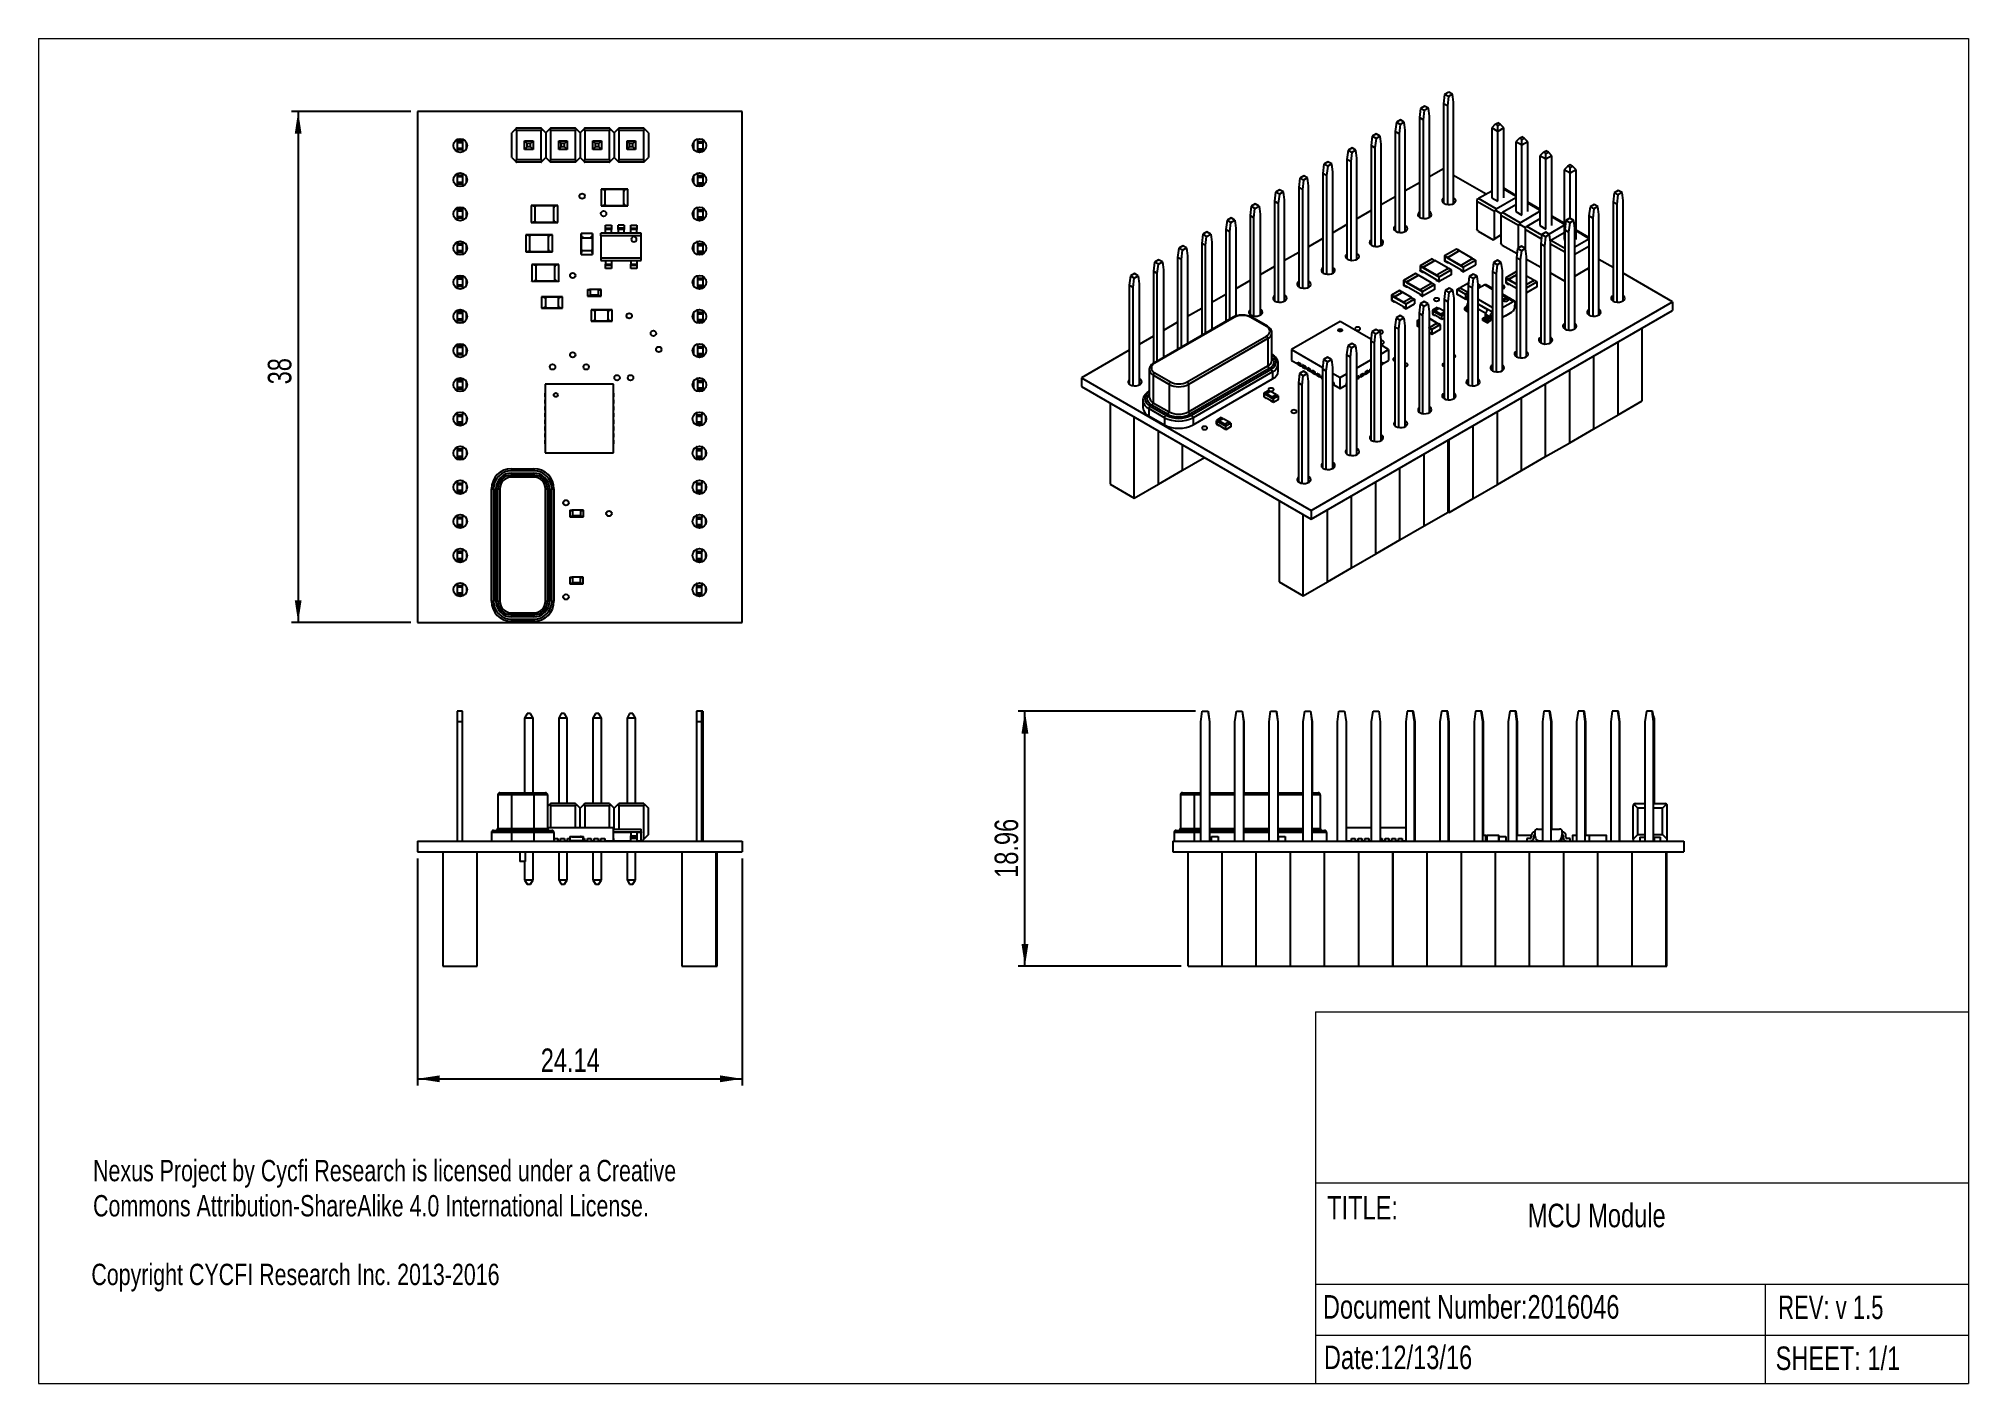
# Model space of a CAD drawing. Header units: millimetres. Extents: x 5 to 292, y 4 to 204.
import ezdxf

# ---------------------------------------------------------------- set-up
doc = ezdxf.new("R2010")
doc.units = ezdxf.units.MM
doc.layers.add('LAYER_1', color=179, linetype='Continuous')
doc.styles.add('SLDTEXTSTYLE0', font='TXT', dxfattribs={"width": 0.75})
doc.styles.add('SLDTEXTSTYLE1', font='TXT', dxfattribs={"width": 0.7})
doc.dimstyles.new('SLDDIMSTYLE0', dxfattribs={"dimtxt": 3.5, "dimasz": 3.302, "dimexe": 0, "dimexo": 0.0625, "dimgap": 0.875, "dimtad": 1, "dimlfac": 0.5, "dimrnd": 1e-09, "dimzin": 12, "dimdsep": 46, "dimtxsty": 'SLDTEXTSTYLE0', "dimsah": 1, "dimcen": 0.09, "dimadec": 0, "dimazin": 3, "dimtfac": 1, "dimtofl": 0, "dimtmove": 0, "dimatfit": 3, "dimfxl": 1, "dimfrac": 2, "dimtolj": 1, "dimtzin": 12, "dimarcsym": 0})

msp = doc.modelspace()

# ---------------------------------------------------------------- texts
at = {"layer": 'LAYER_1', "attachment_point": 1}
for s, insert, char_height, style in [('TITLE:', (196.554, 32.358), 3.5, 'SLDTEXTSTYLE0'), ('MCU Module', (226.408, 31.204), 3.5, 'SLDTEXTSTYLE0'), ('Copyright CYCFI Research Inc. 2013-2016', (12.766, 22.275), 3.175, 'SLDTEXTSTYLE0'), ('Document Number:2016046', (195.922, 17.612), 3.5, 'SLDTEXTSTYLE0'), ('REV: v 1.5', (263.626, 17.552), 3.5, 'SLDTEXTSTYLE1'), ('Date:12/13/16', (196.07, 10.106), 3.5, 'SLDTEXTSTYLE0'), ('SHEET: 1/1', (263.251, 9.971), 3.5, 'SLDTEXTSTYLE0')]:
    msp.add_mtext(s, dxfattribs=dict(at, insert=insert, char_height=char_height, style=style))

# ---------------------------------------------------------------- blocks, each defined once
blk = doc.blocks.new('SW_NOTE_0')
at = {"layer": 'LAYER_1', "color": 0, "char_height": 3.175, "attachment_point": 1, "style": 'SLDTEXTSTYLE0'}
for s, insert in [('Nexus Project by Cycfi Research is licensed under a Creative', (0, 4.09)), ('Commons Attribution-ShareAlike 4.0 International License.', (0, -1.14))]:
    blk.add_mtext(s, dxfattribs=dict(at, insert=insert))
blk = doc.blocks.new('_D')
at = {"layer": 'LAYER_1'}
for p, q in [((61.27, 82.52), (61.27, 48.78)), ((109.55, 82.52), (109.55, 48.78)), ((61.27, 49.78), (109.55, 49.78))]:
    blk.add_line(p, q, dxfattribs=at)
for points in [[(61.27, 49.78), (64.58, 49.27), (64.58, 50.29)], [(109.55, 49.78), (106.25, 50.29), (106.25, 49.27)]]:
    blk.add_solid(points, dxfattribs=at)
at = {"layer": 'LAYER_1', "insert": (79.6, 54.29), "char_height": 3.5, "attachment_point": 1, "style": 'SLDTEXTSTYLE0'}
blk.add_mtext('24.14', dxfattribs=at)
blk = doc.blocks.new('_D_1')
at = {"layer": 'LAYER_1'}
for p, q in [((176.98, 104.44), (150.61, 104.44)), ((151.61, 66.52), (151.61, 104.44)), ((174.86, 66.52), (150.61, 66.52))]:
    blk.add_line(p, q, dxfattribs=at)
for points in [[(151.61, 104.44), (151.1, 101.13), (152.12, 101.13)], [(151.61, 66.52), (152.12, 69.82), (151.1, 69.82)]]:
    blk.add_solid(points, dxfattribs=at)
at = {"layer": 'LAYER_1', "insert": (147.1, 79.66), "char_height": 3.5, "attachment_point": 1, "rotation": 90, "style": 'SLDTEXTSTYLE0'}
blk.add_mtext('18.96', dxfattribs=at)
blk = doc.blocks.new('_D_2')
at = {"layer": 'LAYER_1'}
for p, q in [((60.27, 193.65), (42.52, 193.65)), ((43.52, 193.65), (43.52, 117.65)), ((60.27, 117.65), (42.52, 117.65))]:
    blk.add_line(p, q, dxfattribs=at)
for points in [[(43.52, 193.65), (43.02, 190.34), (44.03, 190.34)], [(43.52, 117.65), (44.03, 120.95), (43.02, 120.95)]]:
    blk.add_solid(points, dxfattribs=at)
at = {"layer": 'LAYER_1', "insert": (39.01, 153.06), "char_height": 3.5, "attachment_point": 1, "rotation": 90, "style": 'SLDTEXTSTYLE0'}
blk.add_mtext('38', dxfattribs=at)

# ---------------------------------------------------------------- dimensions: what is measured, and where the dimension line sits
at = {"layer": 'LAYER_1'}
for base, p1, p2, picture, middle in [((43.524, 117.647), (61.274, 193.647), (61.274, 117.647), '_D_2', (43.524, 155.647)), ((151.61, 104.437), (175.861, 66.518), (177.975, 104.437), '_D_1', (151.61, 85.477))]:
    dim = msp.add_linear_dim(base=base, p1=p1, p2=p2, angle=90, dimstyle='SLDDIMSTYLE0', dxfattribs=at)
    dim.commit()
    dim.dimension.update_dxf_attribs({"geometry": picture, "text_midpoint": middle, "dimtype": 160})
dim = msp.add_linear_dim(base=(109.554, 49.779), p1=(61.274, 83.518), p2=(109.554, 83.518), dimstyle='SLDDIMSTYLE0', dxfattribs=at)
dim.commit()
dim.dimension.update_dxf_attribs({"geometry": '_D', "text_midpoint": (85.414, 49.779), "dimtype": 160})

# ---------------------------------------------------------------- linework, layer by layer
at = {"color": 7, "linetype": 'Continuous', "lineweight": 18}
for p, q in [((4.92, 204.48), (291.92, 204.48)), ((4.92, 204.48), (4.92, 4.48)), ((291.92, 204.48), (291.92, 4.48)), ((194.842, 59.73), (291.92, 59.73)), ((194.842, 59.73), (194.842, 4.48)), ((291.92, 34.257), (194.842, 34.257)), ((194.842, 19.24), (291.92, 19.24)), ((261.764, 11.63), (261.764, 19.24)), ((194.842, 11.63), (291.92, 11.63)), ((261.764, 4.48), (261.764, 11.63)), ((4.92, 4.48), (291.92, 4.48))]:
    msp.add_line(p, q, dxfattribs=at)
at = {"color": 7, "linetype": 'Continuous', "lineweight": 25}
for p, q in [((214.029, 196.179), (213.872, 194.801)), ((214.632, 196.527), (214.029, 196.179)), ((214.595, 195.853), (214.029, 196.179)), ((214.595, 195.853), (214.437, 194.474)), ((215.197, 196.2), (214.595, 195.853)), ((215.197, 196.2), (214.632, 196.527)), ((215.355, 195.004), (215.197, 196.2)), ((61.274, 193.647), (61.274, 117.647)), ((109.554, 193.647), (61.274, 193.647)), ((109.554, 117.647), (109.554, 193.647)), ((207.447, 192.38), (206.845, 192.032)), ((208.013, 192.053), (207.447, 192.38)), ((210.437, 194.105), (210.279, 192.727)), ((210.845, 192.401), (210.279, 192.727)), ((210.279, 192.727), (210.279, 177.936)), ((211.04, 194.453), (210.437, 194.105)), ((211.003, 193.779), (210.437, 194.105)), ((211.003, 193.779), (210.845, 192.401)), ((210.845, 192.401), (210.845, 177.733)), ((211.605, 194.127), (211.003, 193.779)), ((211.605, 194.127), (211.04, 194.453)), ((211.763, 192.931), (211.605, 194.127)), ((211.763, 177.876), (211.763, 192.931)), ((214.437, 194.474), (213.872, 194.801)), ((213.872, 194.801), (213.872, 180.009)), ((214.437, 194.474), (214.437, 179.807)), ((215.355, 179.95), (215.355, 195.004)), ((67.159, 189.469), (67.159, 189.222)), ((67.959, 189.534), (67.959, 189.222)), ((75.875, 191.072), (75.285, 190.482)), ((75.285, 186.784), (75.285, 190.482)), ((79.674, 191.173), (75.976, 191.173)), ((75.976, 190.828), (75.976, 186.439)), ((79.674, 190.828), (75.976, 190.828)), ((79.674, 186.439), (79.674, 190.828)), ((80.365, 190.482), (79.775, 191.072)), ((80.955, 191.072), (80.365, 190.482)), ((80.365, 190.482), (80.365, 186.784)), ((84.754, 191.173), (81.056, 191.173)), ((81.056, 190.828), (81.056, 186.439)), ((84.754, 190.828), (81.056, 190.828)), ((84.754, 186.439), (84.754, 190.828)), ((85.445, 190.482), (84.855, 191.072)), ((86.035, 191.072), (85.445, 190.482)), ((85.445, 190.482), (85.445, 186.784)), ((89.834, 191.173), (86.136, 191.173)), ((86.136, 190.828), (86.136, 186.439)), ((89.834, 190.828), (86.136, 190.828)), ((89.834, 186.439), (89.834, 190.828)), ((90.525, 190.482), (89.935, 191.072)), ((91.115, 191.072), (90.525, 190.482)), ((90.525, 190.482), (90.525, 186.784)), ((94.914, 191.173), (91.216, 191.173)), ((91.216, 190.828), (91.216, 186.439)), ((94.914, 190.828), (91.216, 190.828)), ((94.914, 186.439), (94.914, 190.828)), ((95.605, 190.482), (95.015, 191.072)), ((95.605, 190.482), (95.605, 186.784)), ((102.903, 189.487), (102.754, 189.487)), ((102.903, 189.544), (102.903, 189.136)), ((103.703, 189.451), (103.703, 189.136)), ((203.253, 189.958), (203.095, 188.58)), ((203.855, 190.306), (203.253, 189.958)), ((203.819, 189.632), (203.253, 189.958)), ((203.819, 189.632), (203.661, 188.253)), ((204.421, 189.979), (203.819, 189.632)), ((204.421, 189.979), (203.855, 190.306)), ((204.579, 188.783), (204.421, 189.979)), ((206.845, 192.032), (206.687, 190.654)), ((207.253, 190.327), (206.687, 190.654)), ((206.687, 190.654), (206.687, 175.862)), ((207.411, 191.705), (206.845, 192.032)), ((207.411, 191.705), (207.253, 190.327)), ((207.253, 190.327), (207.253, 175.66)), ((208.013, 192.053), (207.411, 191.705)), ((208.171, 190.857), (208.013, 192.053)), ((208.171, 175.802), (208.171, 190.857)), ((221.562, 191.753), (221.024, 191.199)), ((221.915, 190.684), (221.024, 191.199)), ((221.024, 191.199), (221.024, 180.819)), ((221.562, 191.753), (221.915, 191.958)), ((221.915, 191.549), (221.562, 191.753)), ((222.269, 191.753), (221.915, 191.958)), ((221.915, 191.549), (222.269, 191.753)), ((221.915, 190.684), (221.915, 191.549)), ((222.806, 191.199), (221.915, 190.684)), ((221.915, 180.305), (221.915, 190.684)), ((222.806, 191.199), (222.269, 191.753)), ((222.806, 180.819), (222.806, 191.199)), ((225.154, 189.68), (224.616, 189.125)), ((225.154, 189.68), (225.507, 189.884)), ((225.507, 189.476), (225.154, 189.68)), ((225.861, 189.68), (225.507, 189.884)), ((225.507, 189.476), (225.861, 189.68)), ((225.507, 188.61), (225.507, 189.476)), ((226.398, 189.125), (225.861, 189.68)), ((67.959, 189.222), (67.159, 189.222)), ((67.159, 189.222), (67.159, 188.999)), ((67.959, 188.999), (67.159, 188.999)), ((67.159, 188.999), (67.159, 188.147)), ((67.959, 188.147), (67.159, 188.147)), ((67.159, 188.147), (67.159, 187.924)), ((67.959, 187.924), (67.159, 187.924)), ((67.159, 187.924), (67.159, 187.664)), ((67.959, 189.222), (67.959, 188.999)), ((67.959, 188.999), (67.959, 188.147)), ((67.959, 188.147), (67.959, 187.924)), ((67.959, 187.924), (67.959, 187.6)), ((68.559, 188.137), (68.559, 188.997)), ((75.285, 186.784), (75.875, 186.194)), ((77.195, 189.263), (78.455, 189.263)), ((77.575, 188.883), (77.195, 189.263)), ((77.195, 188.003), (77.195, 189.263)), ((77.575, 188.383), (77.195, 188.003)), ((78.455, 188.003), (77.195, 188.003)), ((78.075, 188.883), (77.575, 188.883)), ((77.575, 188.383), (77.575, 188.883)), ((78.075, 188.383), (77.575, 188.383)), ((78.455, 189.263), (78.075, 188.883)), ((78.075, 188.383), (78.075, 188.883)), ((78.455, 188.003), (78.075, 188.383)), ((78.455, 189.263), (78.455, 188.003)), ((78.455, 189.263), (78.455, 189.263)), ((78.455, 188.003), (78.455, 188.003)), ((79.775, 186.194), (80.365, 186.784)), ((80.365, 186.784), (80.955, 186.194)), ((82.275, 189.263), (83.535, 189.263)), ((82.655, 188.883), (82.275, 189.263)), ((82.275, 188.003), (82.275, 189.263)), ((82.655, 188.383), (82.275, 188.003)), ((83.535, 188.003), (82.275, 188.003)), ((82.655, 188.383), (82.655, 188.883)), ((83.155, 188.883), (82.655, 188.883)), ((83.155, 188.383), (82.655, 188.383)), ((83.535, 189.263), (83.155, 188.883)), ((83.155, 188.383), (83.155, 188.883)), ((83.535, 188.003), (83.155, 188.383)), ((83.535, 189.263), (83.535, 188.003)), ((83.535, 189.263), (83.535, 189.263)), ((83.535, 188.003), (83.535, 188.003)), ((84.855, 186.194), (85.445, 186.784)), ((85.445, 186.784), (86.035, 186.194)), ((87.355, 189.263), (88.615, 189.263)), ((87.735, 188.883), (87.355, 189.263)), ((87.355, 188.003), (87.355, 189.263)), ((87.735, 188.383), (87.355, 188.003)), ((88.615, 188.003), (87.355, 188.003)), ((88.235, 188.883), (87.735, 188.883)), ((87.735, 188.383), (87.735, 188.883)), ((88.235, 188.383), (87.735, 188.383)), ((88.615, 189.263), (88.235, 188.883)), ((88.235, 188.383), (88.235, 188.883)), ((88.615, 188.003), (88.235, 188.383)), ((88.615, 189.263), (88.615, 188.003)), ((88.615, 189.263), (88.615, 189.263)), ((88.615, 188.003), (88.615, 188.003)), ((89.935, 186.194), (90.525, 186.784)), ((90.525, 186.784), (91.115, 186.194)), ((92.435, 188.003), (92.435, 189.263)), ((92.815, 188.883), (92.435, 189.263)), ((92.435, 189.263), (93.695, 189.263)), ((92.815, 188.383), (92.435, 188.003)), ((93.695, 188.003), (92.435, 188.003)), ((92.815, 188.383), (92.815, 188.883)), ((93.315, 188.883), (92.815, 188.883)), ((93.315, 188.383), (92.815, 188.383)), ((93.695, 189.263), (93.315, 188.883)), ((93.315, 188.383), (93.315, 188.883)), ((93.695, 188.003), (93.315, 188.383)), ((93.695, 189.263), (93.695, 188.003)), ((93.695, 189.263), (93.695, 189.263)), ((93.695, 188.003), (93.695, 188.003)), ((95.015, 186.194), (95.605, 186.784)), ((102.303, 189.063), (102.303, 188.071)), ((103.703, 189.136), (102.903, 189.136)), ((102.903, 189.136), (102.903, 188.913)), ((103.703, 188.913), (102.903, 188.913)), ((102.903, 188.913), (102.903, 188.061)), ((103.703, 188.061), (102.903, 188.061)), ((102.903, 188.061), (102.903, 187.838)), ((103.703, 187.838), (102.903, 187.838)), ((102.903, 187.838), (102.903, 187.589)), ((103.703, 189.136), (103.703, 188.913)), ((103.703, 188.913), (103.703, 188.061)), ((103.703, 188.061), (103.703, 187.838)), ((103.703, 187.838), (103.703, 187.683)), ((199.661, 187.884), (199.503, 186.506)), ((200.263, 188.232), (199.661, 187.884)), ((200.226, 187.558), (199.661, 187.884)), ((200.226, 187.558), (200.069, 186.18)), ((200.829, 187.906), (200.226, 187.558)), ((200.829, 187.906), (200.263, 188.232)), ((200.987, 186.71), (200.829, 187.906)), ((200.987, 171.655), (200.987, 186.71)), ((203.661, 188.253), (203.095, 188.58)), ((203.095, 188.58), (203.095, 173.788)), ((203.661, 188.253), (203.661, 173.586)), ((204.579, 173.729), (204.579, 188.783)), ((225.507, 188.61), (224.616, 189.125)), ((224.616, 189.125), (224.616, 178.745)), ((226.398, 189.125), (225.507, 188.61)), ((225.507, 178.231), (225.507, 188.61)), ((226.398, 178.745), (226.398, 189.125)), ((228.746, 187.606), (228.208, 187.051)), ((229.099, 186.537), (228.208, 187.051)), ((228.208, 187.051), (228.208, 176.672)), ((228.746, 187.606), (229.099, 187.81)), ((229.099, 187.402), (228.746, 187.606)), ((229.453, 187.606), (229.099, 187.81)), ((229.099, 187.402), (229.453, 187.606)), ((229.099, 186.537), (229.099, 187.402)), ((229.99, 187.051), (229.099, 186.537)), ((229.99, 187.051), (229.453, 187.606)), ((229.99, 176.672), (229.99, 187.051)), ((67.159, 184.389), (67.159, 184.142)), ((67.959, 184.142), (67.159, 184.142)), ((67.159, 184.142), (67.159, 183.919)), ((67.959, 183.919), (67.159, 183.919)), ((67.159, 183.919), (67.159, 183.067)), ((67.959, 184.454), (67.959, 184.142)), ((67.959, 184.142), (67.959, 183.919)), ((67.959, 183.919), (67.959, 183.067)), ((68.559, 183.057), (68.559, 183.917)), ((79.674, 186.439), (75.976, 186.439)), ((79.674, 186.093), (75.976, 186.093)), ((84.754, 186.439), (81.056, 186.439)), ((84.754, 186.093), (81.056, 186.093)), ((84.754, 186.093), (84.855, 186.194)), ((89.834, 186.439), (86.136, 186.439)), ((89.834, 186.093), (86.136, 186.093)), ((94.914, 186.439), (91.216, 186.439)), ((94.914, 186.093), (91.216, 186.093)), ((102.303, 183.983), (102.303, 182.991)), ((102.903, 184.407), (102.754, 184.407)), ((102.903, 184.464), (102.903, 184.056)), ((103.703, 184.056), (102.903, 184.056)), ((102.903, 184.056), (102.903, 183.833)), ((103.703, 183.833), (102.903, 183.833)), ((102.903, 183.833), (102.903, 182.981)), ((103.703, 184.371), (103.703, 184.056)), ((103.703, 184.056), (103.703, 183.833)), ((103.703, 183.833), (103.703, 182.981)), ((192.477, 183.737), (192.319, 182.359)), ((193.079, 184.085), (192.477, 183.737)), ((193.042, 183.411), (192.477, 183.737)), ((193.645, 183.758), (193.042, 183.411)), ((193.645, 183.758), (193.079, 184.085)), ((193.802, 182.562), (193.645, 183.758)), ((196.069, 185.811), (195.911, 184.433)), ((196.477, 184.106), (195.911, 184.433)), ((195.911, 184.433), (195.911, 169.641)), ((196.671, 186.159), (196.069, 185.811)), ((196.634, 185.484), (196.069, 185.811)), ((196.634, 185.484), (196.477, 184.106)), ((196.477, 184.106), (196.477, 169.439)), ((197.237, 185.832), (196.634, 185.484)), ((197.237, 185.832), (196.671, 186.159)), ((197.394, 184.636), (197.237, 185.832)), ((197.394, 169.581), (197.394, 184.636)), ((200.069, 186.18), (199.503, 186.506)), ((199.503, 186.506), (199.503, 171.714)), ((200.069, 186.18), (200.069, 171.512)), ((213.757, 185.051), (211.763, 183.9)), ((213.872, 184.985), (213.757, 185.051)), ((220.194, 181.335), (215.355, 184.129)), ((229.099, 176.157), (229.099, 186.537)), ((232.338, 185.532), (231.8, 184.977)), ((232.691, 184.463), (231.8, 184.977)), ((231.8, 184.977), (231.8, 174.598)), ((232.338, 185.532), (232.691, 185.737)), ((232.691, 185.328), (232.338, 185.532)), ((233.045, 185.532), (232.691, 185.737)), ((232.691, 185.328), (233.045, 185.532)), ((232.691, 184.463), (232.691, 185.328)), ((233.582, 184.977), (232.691, 184.463)), ((232.691, 177.736), (232.691, 184.463)), ((233.582, 184.977), (233.045, 185.532)), ((233.582, 174.598), (233.582, 184.977)), ((67.959, 183.067), (67.159, 183.067)), ((67.159, 183.067), (67.159, 182.844)), ((67.959, 182.844), (67.159, 182.844)), ((67.159, 182.844), (67.159, 182.584)), ((67.959, 183.067), (67.959, 182.844)), ((67.959, 182.844), (67.959, 182.52)), ((88.573, 182.109), (89.023, 182.109)), ((88.573, 182.099), (88.573, 182.109)), ((89.023, 182.099), (88.573, 182.099)), ((88.573, 182.099), (88.573, 179.599)), ((89.023, 182.109), (89.023, 182.099)), ((89.023, 182.109), (89.173, 182.109)), ((89.023, 181.899), (89.023, 182.099)), ((92.123, 182.099), (89.023, 182.099)), ((89.023, 181.909), (89.174, 181.909)), ((89.173, 181.899), (89.023, 181.899)), ((89.173, 182.109), (89.173, 182.099)), ((89.173, 182.097), (91.973, 182.097)), ((89.173, 182.097), (89.183, 182.087)), ((89.173, 181.909), (89.173, 182.097)), ((89.183, 181.905), (89.173, 181.905)), ((89.173, 181.905), (89.173, 181.899)), ((89.173, 179.799), (89.173, 181.899)), ((91.963, 182.087), (89.183, 182.087)), ((89.183, 182.087), (89.183, 181.905)), ((91.973, 182.097), (91.963, 182.087)), ((91.963, 181.905), (91.963, 182.087)), ((91.973, 181.905), (91.963, 181.905)), ((91.973, 182.109), (91.973, 182.099)), ((91.973, 182.109), (92.123, 182.109)), ((91.973, 182.097), (91.973, 181.909)), ((91.973, 181.909), (92.123, 181.909)), ((91.973, 181.899), (91.973, 181.905)), ((92.123, 181.899), (91.973, 181.899)), ((91.973, 179.799), (91.973, 181.899)), ((92.123, 182.099), (92.123, 182.109)), ((92.123, 182.109), (92.573, 182.109)), ((92.573, 182.099), (92.123, 182.099)), ((92.123, 181.899), (92.123, 182.099)), ((92.573, 182.109), (92.573, 182.099)), ((92.573, 179.599), (92.573, 182.099)), ((103.703, 182.981), (102.903, 182.981)), ((102.903, 182.981), (102.903, 182.758)), ((103.703, 182.758), (102.903, 182.758)), ((102.903, 182.758), (102.903, 182.509)), ((103.703, 182.981), (103.703, 182.758)), ((103.703, 182.758), (103.703, 182.603)), ((188.884, 181.663), (188.727, 180.285)), ((189.487, 182.011), (188.884, 181.663)), ((189.45, 181.337), (188.884, 181.663)), ((189.45, 181.337), (189.292, 179.959)), ((190.053, 181.685), (189.45, 181.337)), ((190.053, 181.685), (189.487, 182.011)), ((190.21, 180.489), (190.053, 181.685)), ((192.885, 182.032), (192.319, 182.359)), ((192.319, 182.359), (192.319, 167.567)), ((193.042, 183.411), (192.885, 182.032)), ((192.885, 182.032), (192.885, 167.365)), ((193.802, 167.508), (193.802, 182.562)), ((206.687, 180.97), (204.579, 179.753)), ((210.279, 183.044), (208.171, 181.827)), ((221.024, 181.814), (219.056, 180.678)), ((221.024, 180.819), (221.915, 180.305)), ((221.024, 180.819), (221.024, 180.819)), ((221.67, 179.168), (224.616, 180.869)), ((224.616, 181.168), (222.806, 182.213)), ((239.243, 181.553), (239.085, 180.175)), ((239.845, 181.901), (239.243, 181.553)), ((239.808, 181.226), (239.243, 181.553)), ((239.808, 181.226), (239.651, 179.848)), ((240.411, 181.574), (239.808, 181.226)), ((240.411, 181.574), (239.845, 181.901)), ((240.568, 180.378), (240.411, 181.574)), ((67.159, 179.309), (67.159, 179.062)), ((67.959, 179.062), (67.159, 179.062)), ((67.159, 179.062), (67.159, 178.839)), ((67.959, 178.839), (67.159, 178.839)), ((67.159, 178.839), (67.159, 177.987)), ((67.959, 177.987), (67.159, 177.987)), ((67.159, 177.987), (67.159, 177.764)), ((67.959, 179.374), (67.959, 179.062)), ((67.959, 179.062), (67.959, 178.839)), ((67.959, 178.839), (67.959, 177.987)), ((67.959, 177.987), (67.959, 177.764)), ((68.559, 177.977), (68.559, 178.837)), ((78.162, 179.649), (78.612, 179.649)), ((78.162, 179.639), (78.162, 179.649)), ((78.612, 179.639), (78.162, 179.639)), ((78.162, 179.639), (78.162, 177.139)), ((78.612, 179.649), (78.612, 179.639)), ((78.612, 179.649), (78.762, 179.649)), ((78.612, 179.439), (78.612, 179.639)), ((81.712, 179.639), (78.612, 179.639)), ((78.612, 179.449), (78.762, 179.449)), ((78.762, 179.439), (78.612, 179.439)), ((78.762, 179.649), (78.762, 179.639)), ((78.762, 179.449), (78.762, 179.637)), ((78.762, 179.637), (78.772, 179.627)), ((78.762, 179.637), (81.562, 179.637)), ((78.772, 179.445), (78.762, 179.445)), ((78.762, 179.445), (78.762, 179.439)), ((78.762, 177.339), (78.762, 179.439)), ((78.772, 179.627), (78.772, 179.445)), ((81.552, 179.627), (78.772, 179.627)), ((81.562, 179.637), (81.552, 179.627)), ((81.552, 179.445), (81.552, 179.627)), ((81.562, 179.445), (81.552, 179.445)), ((81.561, 179.449), (81.712, 179.449)), ((81.562, 179.649), (81.562, 179.639)), ((81.562, 179.649), (81.712, 179.649)), ((81.562, 179.637), (81.562, 179.449)), ((81.562, 179.439), (81.562, 179.445)), ((81.712, 179.439), (81.562, 179.439)), ((81.562, 177.339), (81.562, 179.439)), ((81.712, 179.649), (82.162, 179.649)), ((81.712, 179.639), (81.712, 179.649)), ((82.162, 179.639), (81.712, 179.639)), ((81.712, 179.439), (81.712, 179.639)), ((82.162, 179.649), (82.162, 179.639)), ((82.162, 177.139), (82.162, 179.639)), ((88.573, 179.599), (89.023, 179.599)), ((88.573, 179.589), (88.573, 179.599)), ((89.023, 179.589), (88.573, 179.589)), ((89.023, 179.799), (89.173, 179.799)), ((89.023, 179.599), (89.023, 179.799)), ((89.174, 179.789), (89.023, 179.789)), ((89.023, 179.599), (89.023, 179.589)), ((89.023, 179.599), (92.123, 179.599)), ((89.173, 179.589), (89.023, 179.589)), ((89.173, 179.799), (89.173, 179.793)), ((89.173, 179.793), (89.183, 179.793)), ((89.173, 179.601), (89.173, 179.789)), ((89.183, 179.611), (89.173, 179.601)), ((91.973, 179.601), (89.173, 179.601)), ((89.173, 179.589), (89.173, 179.599)), ((89.183, 179.793), (89.183, 179.611)), ((89.183, 179.611), (91.963, 179.611)), ((91.963, 179.793), (91.973, 179.793)), ((91.963, 179.611), (91.963, 179.793)), ((91.963, 179.611), (91.973, 179.601)), ((91.973, 179.799), (92.123, 179.799)), ((91.973, 179.793), (91.973, 179.799)), ((92.123, 179.789), (91.973, 179.789)), ((91.973, 179.789), (91.973, 179.601)), ((91.973, 179.589), (91.973, 179.599)), ((92.123, 179.589), (91.973, 179.589)), ((92.123, 179.799), (92.123, 179.599)), ((92.123, 179.599), (92.573, 179.599)), ((92.123, 179.589), (92.123, 179.599)), ((92.573, 179.589), (92.123, 179.589)), ((92.573, 179.599), (92.573, 179.589)), ((102.303, 178.903), (102.303, 177.911)), ((102.903, 179.327), (102.754, 179.327)), ((102.903, 179.384), (102.903, 178.976)), ((103.703, 178.976), (102.903, 178.976)), ((102.903, 178.976), (102.903, 178.753)), ((103.703, 178.753), (102.903, 178.753)), ((102.903, 178.753), (102.903, 177.901)), ((103.703, 179.291), (103.703, 178.976)), ((103.703, 178.976), (103.703, 178.753)), ((103.703, 178.753), (103.703, 177.901)), ((185.252, 179.544), (185.094, 178.166)), ((185.66, 177.84), (185.094, 178.166)), ((185.094, 178.166), (185.094, 163.451)), ((185.854, 179.892), (185.252, 179.544)), ((185.817, 179.218), (185.252, 179.544)), ((185.66, 177.84), (185.817, 179.218)), ((185.817, 179.218), (186.42, 179.566)), ((186.42, 179.566), (185.854, 179.892)), ((186.42, 179.566), (186.577, 178.37)), ((186.577, 178.37), (186.577, 163.34)), ((189.292, 179.959), (188.727, 180.285)), ((188.727, 180.285), (188.727, 165.493)), ((189.292, 179.959), (189.292, 165.291)), ((190.21, 165.434), (190.21, 180.489)), ((203.095, 178.897), (200.987, 177.679)), ((221.426, 178.745), (218.811, 180.255)), ((218.811, 180.255), (218.811, 176.2)), ((221.67, 179.168), (219.056, 180.678)), ((221.426, 174.691), (221.426, 178.745)), ((221.569, 178.945), (222.403, 178.463)), ((225.018, 176.672), (222.403, 178.181)), ((222.403, 178.181), (222.403, 174.127)), ((224.616, 179.741), (222.648, 178.604)), ((225.263, 177.095), (222.648, 178.604)), ((224.616, 178.745), (224.616, 178.746)), ((224.616, 178.745), (225.507, 178.231)), ((225.263, 177.095), (228.208, 178.795)), ((228.208, 179.094), (226.398, 180.139)), ((231.8, 177.021), (229.99, 178.066)), ((235.65, 179.479), (235.493, 178.101)), ((236.058, 177.775), (235.493, 178.101)), ((235.493, 178.101), (235.493, 163.376)), ((236.253, 179.827), (235.65, 179.479)), ((236.216, 179.153), (235.65, 179.479)), ((236.216, 179.153), (236.058, 177.775)), ((236.819, 179.501), (236.216, 179.153)), ((236.819, 179.501), (236.253, 179.827)), ((236.976, 178.304), (236.819, 179.501)), ((236.976, 163.401), (236.976, 178.304)), ((239.651, 179.848), (239.085, 180.175)), ((239.085, 180.175), (239.085, 165.45)), ((239.651, 179.848), (239.651, 165.284)), ((240.568, 165.474), (240.568, 180.378)), ((67.959, 177.764), (67.159, 177.764)), ((67.159, 177.764), (67.159, 177.504)), ((67.959, 177.764), (67.959, 177.44)), ((77.371, 175.296), (77.821, 175.296)), ((77.371, 175.286), (77.371, 175.296)), ((77.821, 175.286), (77.371, 175.286)), ((77.371, 175.286), (77.371, 172.786)), ((77.821, 175.296), (77.821, 175.286)), ((77.821, 175.296), (77.971, 175.296)), ((77.821, 175.086), (77.821, 175.286)), ((80.921, 175.286), (77.821, 175.286)), ((77.821, 175.096), (77.972, 175.096)), ((77.971, 175.086), (77.821, 175.086)), ((77.971, 175.296), (77.971, 175.286)), ((77.971, 175.096), (77.971, 175.284)), ((77.971, 175.284), (77.981, 175.274)), ((77.971, 175.284), (80.771, 175.284)), ((77.981, 175.092), (77.971, 175.092)), ((77.971, 175.092), (77.971, 175.086)), ((77.971, 172.986), (77.971, 175.086)), ((77.981, 175.274), (77.981, 175.092)), ((80.761, 175.274), (77.981, 175.274)), ((78.162, 177.139), (78.612, 177.139)), ((78.162, 177.129), (78.162, 177.139)), ((78.612, 177.129), (78.162, 177.129)), ((78.612, 177.339), (78.762, 177.339)), ((78.612, 177.139), (78.612, 177.339)), ((78.762, 177.329), (78.612, 177.329)), ((78.612, 177.139), (78.612, 177.129)), ((78.612, 177.139), (81.712, 177.139)), ((78.762, 177.129), (78.612, 177.129)), ((78.762, 177.339), (78.762, 177.333)), ((78.762, 177.333), (78.772, 177.333)), ((78.762, 177.141), (78.762, 177.329)), ((78.772, 177.151), (78.762, 177.141)), ((81.562, 177.141), (78.762, 177.141)), ((78.762, 177.129), (78.762, 177.139)), ((78.772, 177.333), (78.772, 177.151)), ((78.772, 177.151), (81.552, 177.151)), ((80.771, 175.284), (80.761, 175.274)), ((80.761, 175.092), (80.761, 175.274)), ((80.771, 175.092), (80.761, 175.092)), ((80.771, 175.296), (80.771, 175.286)), ((80.771, 175.296), (80.921, 175.296)), ((80.771, 175.284), (80.771, 175.096)), ((80.771, 175.096), (80.921, 175.096)), ((80.771, 175.086), (80.771, 175.092)), ((80.771, 172.986), (80.771, 175.086)), ((80.921, 175.086), (80.771, 175.086)), ((80.921, 175.296), (81.371, 175.296)), ((80.921, 175.286), (80.921, 175.296)), ((80.921, 175.086), (80.921, 175.286)), ((81.371, 175.286), (80.921, 175.286)), ((81.371, 175.296), (81.371, 175.286)), ((81.371, 172.786), (81.371, 175.286)), ((81.552, 177.333), (81.562, 177.333)), ((81.552, 177.151), (81.552, 177.333)), ((81.552, 177.151), (81.562, 177.141)), ((81.712, 177.329), (81.561, 177.329)), ((81.562, 177.339), (81.712, 177.339)), ((81.562, 177.333), (81.562, 177.339)), ((81.562, 177.329), (81.562, 177.141)), ((81.562, 177.129), (81.562, 177.139)), ((81.712, 177.129), (81.562, 177.129)), ((81.712, 177.339), (81.712, 177.139)), ((81.712, 177.139), (82.162, 177.139)), ((81.712, 177.129), (81.712, 177.139)), ((82.162, 177.129), (81.712, 177.129)), ((82.162, 177.139), (82.162, 177.129)), ((85.597, 175.02), (85.597, 175.47)), ((85.597, 175.47), (85.607, 175.47)), ((85.607, 175.47), (85.607, 175.03)), ((87.307, 175.47), (85.607, 175.47)), ((87.307, 175.03), (87.307, 175.47)), ((87.307, 175.47), (87.317, 175.47)), ((87.317, 175.47), (87.317, 175.02)), ((94.559, 175.564), (88.559, 175.564)), ((88.559, 175.164), (88.559, 175.564)), ((94.559, 175.164), (88.559, 175.164)), ((88.559, 175.164), (88.559, 171.864)), ((89.209, 176.718), (90.109, 176.718)), ((89.209, 176.308), (89.209, 176.718)), ((89.209, 176.308), (90.109, 176.308)), ((89.209, 176.108), (89.209, 176.308)), ((89.209, 175.564), (89.209, 176.108)), ((90.109, 176.108), (89.209, 176.108)), ((90.109, 176.718), (90.109, 176.308)), ((90.109, 176.308), (90.109, 176.108)), ((90.109, 175.564), (90.109, 176.108)), ((92.009, 176.718), (91.109, 176.718)), ((91.109, 176.308), (91.109, 176.718)), ((92.009, 176.308), (91.109, 176.308)), ((91.109, 176.108), (91.109, 176.308)), ((91.109, 176.108), (91.109, 175.564)), ((92.009, 176.108), (91.109, 176.108)), ((92.009, 176.718), (92.009, 176.308)), ((92.009, 176.308), (92.009, 176.108)), ((92.009, 175.564), (92.009, 176.108)), ((93.009, 176.718), (93.909, 176.718)), ((93.009, 176.308), (93.009, 176.718)), ((93.009, 176.308), (93.909, 176.308)), ((93.009, 176.108), (93.009, 176.308)), ((93.909, 176.108), (93.009, 176.108)), ((93.009, 175.564), (93.009, 176.108)), ((93.909, 176.718), (93.909, 176.308)), ((93.909, 176.308), (93.909, 176.108)), ((93.909, 175.564), (93.909, 176.108)), ((94.559, 175.164), (94.559, 175.564)), ((94.559, 171.864), (94.559, 175.164)), ((103.703, 177.901), (102.903, 177.901)), ((102.903, 177.901), (102.903, 177.678)), ((103.703, 177.678), (102.903, 177.678)), ((102.903, 177.678), (102.903, 177.429)), ((103.703, 177.901), (103.703, 177.678)), ((103.703, 177.678), (103.703, 177.523)), ((178.067, 175.397), (177.91, 174.019)), ((178.67, 175.745), (178.067, 175.397)), ((178.633, 175.071), (178.067, 175.397)), ((178.476, 173.692), (178.633, 175.071)), ((178.633, 175.071), (179.236, 175.418)), ((179.236, 175.418), (178.67, 175.745)), ((179.236, 175.418), (179.393, 174.222)), ((181.66, 177.471), (181.502, 176.093)), ((182.068, 175.766), (181.502, 176.093)), ((181.502, 176.093), (181.502, 162.419)), ((182.262, 177.819), (181.66, 177.471)), ((182.225, 177.144), (181.66, 177.471)), ((182.068, 175.766), (182.225, 177.144)), ((182.068, 162.745), (182.068, 175.766)), ((182.225, 177.144), (182.828, 177.492)), ((182.828, 177.492), (182.262, 177.819)), ((182.828, 177.492), (182.985, 176.296)), ((182.985, 176.296), (182.985, 163.214)), ((185.66, 163.224), (185.66, 177.84)), ((199.503, 176.823), (197.394, 175.606)), ((219.014, 175.85), (218.811, 176.2)), ((219.014, 175.85), (221.224, 174.574)), ((222.403, 175.255), (221.426, 174.691)), ((222.353, 175.226), (221.931, 174.982)), ((222.353, 175.226), (222.403, 175.255)), ((225.018, 173.342), (225.018, 176.672)), ((225.161, 176.871), (225.995, 176.39)), ((225.995, 176.108), (225.995, 173.307)), ((228.208, 177.667), (226.24, 176.531)), ((228.208, 176.672), (229.099, 176.157)), ((228.208, 176.672), (228.208, 176.672)), ((228.466, 175.332), (228.309, 173.954)), ((229.069, 175.68), (228.466, 175.332)), ((229.032, 175.005), (228.466, 175.332)), ((229.634, 175.353), (229.032, 175.005)), ((229.634, 175.353), (229.069, 175.68)), ((229.532, 175.412), (231.8, 176.722)), ((229.792, 174.157), (229.634, 175.353)), ((231.8, 175.593), (229.832, 174.457)), ((232.058, 177.406), (231.901, 176.028)), ((232.466, 175.701), (231.901, 176.028)), ((231.901, 176.028), (231.901, 161.302)), ((232.661, 177.753), (232.058, 177.406)), ((232.624, 177.079), (232.058, 177.406)), ((232.624, 177.079), (232.466, 175.701)), ((232.466, 175.701), (232.466, 161.137)), ((233.226, 177.427), (232.624, 177.079)), ((233.226, 177.427), (232.661, 177.753)), ((233.384, 176.231), (233.226, 177.427)), ((233.384, 161.327), (233.384, 176.231)), ((235.493, 174.889), (233.582, 175.992)), ((236.058, 177.775), (236.058, 163.21)), ((67.159, 174.229), (67.159, 173.982)), ((67.959, 173.982), (67.159, 173.982)), ((67.159, 173.982), (67.159, 173.759)), ((67.959, 173.759), (67.159, 173.759)), ((67.159, 173.759), (67.159, 172.907)), ((67.959, 172.907), (67.159, 172.907)), ((67.159, 172.907), (67.159, 172.684)), ((67.959, 172.684), (67.159, 172.684)), ((67.159, 172.684), (67.159, 172.424)), ((67.959, 174.294), (67.959, 173.982)), ((67.959, 173.982), (67.959, 173.759)), ((67.959, 173.759), (67.959, 172.907)), ((67.959, 172.907), (67.959, 172.684)), ((67.959, 172.684), (67.959, 172.36)), ((68.559, 172.897), (68.559, 173.757)), ((77.371, 172.786), (77.821, 172.786)), ((77.371, 172.776), (77.371, 172.786)), ((77.821, 172.776), (77.371, 172.776)), ((77.821, 172.986), (77.971, 172.986)), ((77.821, 172.786), (77.821, 172.986)), ((77.972, 172.976), (77.821, 172.976)), ((77.821, 172.786), (77.821, 172.776)), ((77.821, 172.786), (80.921, 172.786)), ((77.971, 172.776), (77.821, 172.776)), ((77.971, 172.986), (77.971, 172.98)), ((77.971, 172.98), (77.981, 172.98)), ((77.971, 172.788), (77.971, 172.976)), ((77.981, 172.798), (77.971, 172.788)), ((80.771, 172.788), (77.971, 172.788)), ((77.971, 172.776), (77.971, 172.786)), ((77.981, 172.98), (77.981, 172.798)), ((77.981, 172.798), (80.761, 172.798)), ((80.761, 172.98), (80.771, 172.98)), ((80.761, 172.798), (80.761, 172.98)), ((80.761, 172.798), (80.771, 172.788)), ((80.771, 172.986), (80.921, 172.986)), ((80.771, 172.98), (80.771, 172.986)), ((80.921, 172.976), (80.771, 172.976)), ((80.771, 172.976), (80.771, 172.788)), ((80.771, 172.776), (80.771, 172.786)), ((80.921, 172.776), (80.771, 172.776)), ((80.921, 172.986), (80.921, 172.786)), ((80.921, 172.786), (81.371, 172.786)), ((80.921, 172.776), (80.921, 172.786)), ((81.371, 172.776), (80.921, 172.776)), ((81.371, 172.786), (81.371, 172.776)), ((85.607, 175.03), (85.597, 175.02)), ((85.797, 175.02), (85.597, 175.02)), ((85.597, 174.87), (85.597, 175.02)), ((85.597, 174.87), (85.607, 174.87)), ((85.597, 172.97), (85.607, 172.97)), ((85.597, 172.82), (85.597, 172.97)), ((85.597, 172.82), (85.797, 172.82)), ((85.597, 172.82), (85.607, 172.81)), ((85.597, 172.37), (85.597, 172.82)), ((85.607, 172.37), (85.597, 172.37)), ((85.607, 175.03), (85.807, 175.03)), ((85.607, 175.02), (85.607, 172.82)), ((85.807, 172.81), (85.607, 172.81)), ((85.607, 172.81), (85.607, 172.37)), ((85.607, 172.37), (87.307, 172.37)), ((85.609, 172.97), (85.609, 174.87)), ((85.619, 174.86), (85.609, 174.87)), ((85.609, 174.87), (85.797, 174.87)), ((85.619, 172.98), (85.609, 172.97)), ((85.797, 172.97), (85.609, 172.97)), ((85.619, 174.86), (85.619, 172.98)), ((85.801, 174.86), (85.619, 174.86)), ((85.619, 172.98), (85.801, 172.98)), ((85.807, 175.03), (85.797, 175.02)), ((85.797, 174.869), (85.797, 175.02)), ((85.797, 172.82), (85.797, 172.97)), ((85.797, 172.82), (85.807, 172.81)), ((85.807, 174.87), (85.801, 174.87)), ((85.801, 174.87), (85.801, 174.86)), ((85.801, 172.98), (85.801, 172.97)), ((85.801, 172.97), (85.807, 172.97)), ((85.807, 175.03), (85.807, 174.87)), ((85.807, 174.87), (87.107, 174.87)), ((85.807, 172.97), (85.807, 172.81)), ((85.807, 172.97), (87.107, 172.97)), ((87.117, 175.02), (87.107, 175.03)), ((87.107, 175.03), (87.307, 175.03)), ((87.107, 174.87), (87.107, 175.03)), ((87.113, 174.87), (87.107, 174.87)), ((87.107, 172.81), (87.107, 172.97)), ((87.107, 172.97), (87.113, 172.97)), ((87.117, 172.82), (87.107, 172.81)), ((87.307, 172.81), (87.107, 172.81)), ((87.113, 174.86), (87.113, 174.87)), ((87.295, 174.86), (87.113, 174.86)), ((87.113, 172.97), (87.113, 172.98)), ((87.113, 172.98), (87.295, 172.98)), ((87.317, 175.02), (87.117, 175.02)), ((87.117, 175.02), (87.117, 174.869)), ((87.117, 174.87), (87.305, 174.87)), ((87.117, 172.97), (87.117, 172.82)), ((87.305, 172.97), (87.117, 172.97)), ((87.117, 172.82), (87.317, 172.82)), ((87.305, 174.87), (87.295, 174.86)), ((87.295, 172.98), (87.295, 174.86)), ((87.305, 172.97), (87.295, 172.98)), ((87.305, 174.87), (87.305, 172.97)), ((87.317, 175.02), (87.307, 175.03)), ((87.307, 172.82), (87.307, 175.02)), ((87.317, 174.87), (87.307, 174.87)), ((87.317, 172.97), (87.307, 172.97)), ((87.317, 172.82), (87.307, 172.81)), ((87.307, 172.37), (87.307, 172.81)), ((87.317, 172.37), (87.307, 172.37)), ((87.317, 175.02), (87.317, 174.87)), ((87.317, 172.97), (87.317, 172.82)), ((87.317, 172.82), (87.317, 172.37)), ((102.303, 173.823), (102.303, 172.831)), ((102.903, 174.247), (102.754, 174.247)), ((102.903, 174.304), (102.903, 173.896)), ((103.703, 173.896), (102.903, 173.896)), ((102.903, 173.896), (102.903, 173.673)), ((103.703, 173.673), (102.903, 173.673)), ((102.903, 173.673), (102.903, 172.821)), ((103.703, 172.821), (102.903, 172.821)), ((102.903, 172.821), (102.903, 172.598)), ((103.703, 172.598), (102.903, 172.598)), ((102.903, 172.598), (102.903, 172.349)), ((103.703, 174.211), (103.703, 173.896)), ((103.703, 173.896), (103.703, 173.673)), ((103.703, 173.673), (103.703, 172.821)), ((103.703, 172.821), (103.703, 172.598)), ((103.703, 172.598), (103.703, 172.443)), ((174.475, 173.323), (174.318, 171.945)), ((175.078, 173.671), (174.475, 173.323)), ((175.041, 172.997), (174.475, 173.323)), ((174.883, 171.619), (175.041, 172.997)), ((175.041, 172.997), (175.644, 173.345)), ((175.644, 173.345), (175.078, 173.671)), ((175.644, 173.345), (175.801, 172.149)), ((178.476, 173.692), (177.91, 174.019)), ((177.91, 174.019), (177.91, 160.345)), ((178.476, 160.672), (178.476, 173.692)), ((179.393, 174.222), (179.393, 161.202)), ((192.319, 172.676), (190.21, 171.458)), ((195.911, 174.749), (193.802, 173.532)), ((215.793, 173.175), (214.025, 172.154)), ((216.08, 172.849), (214.586, 171.987)), ((214.591, 171.991), (216.076, 172.848)), ((216.111, 172.991), (215.793, 173.175)), ((216.116, 172.991), (215.798, 173.175)), ((215.969, 172.909), (216.111, 172.991)), ((216.076, 172.848), (215.969, 172.909)), ((216.085, 172.846), (215.974, 172.91)), ((216.111, 172.942), (216.015, 172.886)), ((216.087, 172.845), (216.08, 172.849)), ((216.216, 172.922), (216.084, 172.846)), ((216.216, 172.919), (216.087, 172.845)), ((216.118, 172.946), (216.111, 172.942)), ((216.18, 172.902), (216.111, 172.942)), ((216.118, 172.987), (216.118, 172.946)), ((218.191, 171.782), (216.216, 172.922)), ((216.216, 172.922), (216.216, 172.919)), ((218.181, 171.784), (216.216, 172.919)), ((221.224, 174.574), (221.931, 174.982)), ((221.426, 174.691), (221.224, 174.574)), ((222.606, 173.776), (222.403, 174.127)), ((222.606, 173.776), (224.789, 172.516)), ((224.874, 173.258), (224.716, 171.88)), ((225.477, 173.606), (224.874, 173.258)), ((225.44, 172.932), (224.874, 173.258)), ((225.44, 172.932), (225.282, 171.554)), ((226.042, 173.28), (225.44, 172.932)), ((226.042, 173.28), (225.477, 173.606)), ((226.2, 172.083), (226.042, 173.28)), ((228.874, 173.627), (228.309, 173.954)), ((228.309, 173.954), (228.309, 159.229)), ((229.032, 175.005), (228.874, 173.627)), ((228.874, 173.627), (228.874, 159.063)), ((229.792, 159.253), (229.792, 174.157)), ((231.8, 174.598), (231.901, 174.54)), ((231.8, 174.598), (231.8, 174.598)), ((233.384, 173.489), (235.493, 174.706)), ((235.493, 173.578), (233.384, 172.36)), ((78.298, 170.893), (78.748, 170.893)), ((78.298, 170.883), (78.298, 170.893)), ((78.748, 170.883), (78.298, 170.883)), ((78.298, 170.883), (78.298, 168.383)), ((78.748, 170.893), (78.748, 170.883)), ((78.748, 170.893), (78.898, 170.893)), ((78.748, 170.683), (78.748, 170.883)), ((81.848, 170.883), (78.748, 170.883)), ((78.748, 170.693), (78.898, 170.693)), ((78.898, 170.683), (78.748, 170.683)), ((78.898, 170.893), (78.898, 170.883)), ((78.898, 170.881), (81.698, 170.881)), ((78.898, 170.881), (78.908, 170.871)), ((78.898, 170.693), (78.898, 170.881)), ((78.908, 170.689), (78.898, 170.689)), ((78.898, 170.689), (78.898, 170.683)), ((78.898, 168.583), (78.898, 170.683)), ((81.688, 170.871), (78.908, 170.871)), ((78.908, 170.871), (78.908, 170.689)), ((81.698, 170.881), (81.688, 170.871)), ((81.688, 170.689), (81.688, 170.871)), ((81.698, 170.689), (81.688, 170.689)), ((81.698, 170.893), (81.698, 170.883)), ((81.698, 170.893), (81.848, 170.893)), ((81.698, 170.881), (81.698, 170.693)), ((81.698, 170.693), (81.848, 170.693)), ((81.698, 170.683), (81.698, 170.689)), ((81.698, 168.583), (81.698, 170.683)), ((81.848, 170.683), (81.698, 170.683)), ((81.848, 170.893), (82.298, 170.893)), ((81.848, 170.883), (81.848, 170.893)), ((82.298, 170.883), (81.848, 170.883)), ((81.848, 170.683), (81.848, 170.883)), ((82.298, 170.893), (82.298, 170.883)), ((82.298, 168.383), (82.298, 170.883)), ((88.559, 171.864), (94.559, 171.864)), ((88.559, 171.864), (88.559, 171.464)), ((88.559, 171.464), (94.559, 171.464)), ((89.209, 171.464), (89.209, 170.92)), ((89.209, 170.92), (90.109, 170.92)), ((89.209, 170.72), (89.209, 170.92)), ((90.109, 170.72), (89.209, 170.72)), ((89.209, 170.309), (89.209, 170.72)), ((90.109, 170.309), (89.209, 170.309)), ((90.109, 171.464), (90.109, 170.92)), ((90.109, 170.92), (90.109, 170.72)), ((90.109, 170.72), (90.109, 170.309)), ((93.009, 171.464), (93.009, 170.92)), ((93.009, 170.92), (93.909, 170.92)), ((93.009, 170.72), (93.009, 170.92)), ((93.909, 170.72), (93.009, 170.72)), ((93.009, 170.309), (93.009, 170.72)), ((93.909, 170.309), (93.009, 170.309)), ((93.909, 171.464), (93.909, 170.92)), ((93.909, 170.92), (93.909, 170.72)), ((93.909, 170.72), (93.909, 170.309)), ((94.559, 171.464), (94.559, 171.864)), ((167.894, 169.524), (167.291, 169.176)), ((168.459, 169.197), (167.894, 169.524)), ((170.883, 171.25), (170.726, 169.872)), ((171.291, 169.545), (170.726, 169.872)), ((170.726, 169.872), (170.726, 156.195)), ((171.486, 171.598), (170.883, 171.25)), ((171.449, 170.923), (170.883, 171.25)), ((171.291, 169.545), (171.449, 170.923)), ((171.291, 156.524), (171.291, 169.545)), ((171.449, 170.923), (172.051, 171.271)), ((172.051, 171.271), (171.486, 171.598)), ((172.051, 171.271), (172.209, 170.075)), ((172.209, 170.075), (172.209, 157.054)), ((174.883, 171.619), (174.318, 171.945)), ((174.318, 171.945), (174.318, 158.272)), ((174.883, 158.598), (174.883, 171.619)), ((175.801, 172.149), (175.801, 159.128)), ((188.727, 170.602), (186.577, 169.361)), ((209.698, 169.545), (207.93, 168.524)), ((210.016, 169.361), (209.698, 169.545)), ((210.021, 169.362), (209.703, 169.545)), ((209.875, 169.28), (210.016, 169.361)), ((210.023, 169.357), (210.023, 169.316)), ((210.699, 170.504), (210.381, 170.687)), ((210.381, 170.687), (210.381, 169.969)), ((210.381, 169.969), (210.805, 169.724)), ((210.383, 169.964), (210.805, 169.721)), ((212.156, 171.72), (210.388, 170.7)), ((210.388, 170.7), (210.706, 170.516)), ((210.699, 170.463), (210.424, 170.622)), ((210.424, 169.985), (210.424, 170.622)), ((210.431, 169.989), (210.424, 169.985)), ((210.805, 169.765), (210.424, 169.985)), ((210.431, 170.618), (210.431, 169.989)), ((210.813, 169.769), (210.431, 169.989)), ((210.699, 170.504), (210.699, 170.463)), ((210.699, 170.463), (210.706, 170.467)), ((210.706, 170.516), (210.848, 170.598)), ((210.706, 170.467), (210.841, 170.545)), ((210.706, 170.467), (212.891, 169.206)), ((210.805, 169.765), (210.813, 169.769)), ((210.805, 169.724), (210.805, 169.765)), ((210.805, 169.721), (210.851, 169.747)), ((210.805, 169.721), (210.805, 169.724)), ((212.792, 168.626), (210.813, 169.769)), ((210.828, 170.454), (210.814, 170.446)), ((212.794, 169.303), (210.814, 170.446)), ((210.814, 170.446), (210.814, 170.407)), ((210.814, 170.407), (212.794, 169.264)), ((210.95, 170.528), (210.818, 170.452)), ((210.957, 170.528), (210.828, 170.454)), ((210.828, 170.454), (212.794, 169.319)), ((210.841, 170.585), (210.841, 170.545)), ((210.841, 170.545), (210.91, 170.505)), ((210.848, 170.598), (210.954, 170.536)), ((212.443, 171.394), (210.95, 170.532)), ((210.95, 170.532), (210.957, 170.528)), ((210.954, 170.536), (212.439, 171.394)), ((212.474, 171.536), (212.156, 171.72)), ((212.479, 171.537), (212.161, 171.721)), ((212.333, 171.455), (212.474, 171.536)), ((212.439, 171.394), (212.333, 171.455)), ((212.448, 171.392), (212.338, 171.455)), ((212.474, 171.487), (212.378, 171.432)), ((212.45, 171.39), (212.443, 171.394)), ((212.579, 171.468), (212.447, 171.392)), ((212.579, 171.465), (212.45, 171.39)), ((212.481, 171.492), (212.474, 171.487)), ((212.543, 171.448), (212.474, 171.487)), ((212.481, 171.532), (212.481, 171.492)), ((214.555, 170.327), (212.579, 171.468)), ((212.579, 171.468), (212.579, 171.465)), ((214.545, 170.33), (212.579, 171.465)), ((212.794, 169.319), (212.923, 169.393)), ((212.927, 169.38), (212.794, 169.303)), ((212.927, 169.34), (212.794, 169.264)), ((213.04, 169.332), (212.898, 169.251)), ((212.923, 169.393), (212.93, 169.389)), ((212.927, 169.34), (212.927, 169.38)), ((212.99, 169.304), (212.927, 169.34)), ((212.934, 169.393), (214.419, 170.251)), ((212.934, 169.393), (213.04, 169.332)), ((213.217, 169.067), (214.984, 170.087)), ((214.984, 169.352), (213.217, 168.332)), ((214.336, 171.958), (214.018, 172.142)), ((214.018, 172.142), (214.018, 171.423)), ((214.018, 171.423), (214.442, 171.178)), ((214.02, 171.419), (214.442, 171.175)), ((214.025, 172.154), (214.343, 171.97)), ((214.336, 171.917), (214.06, 172.076)), ((214.06, 171.44), (214.06, 172.076)), ((214.067, 171.444), (214.06, 171.44)), ((214.442, 171.219), (214.06, 171.44)), ((214.067, 172.072), (214.067, 171.444)), ((214.449, 171.223), (214.067, 171.444)), ((214.336, 171.958), (214.336, 171.917)), ((214.336, 171.917), (214.343, 171.921)), ((214.343, 171.97), (214.485, 172.052)), ((214.343, 171.921), (214.477, 171.999)), ((214.343, 171.921), (216.528, 170.66)), ((214.416, 170.256), (214.545, 170.33)), ((214.423, 170.251), (214.416, 170.256)), ((214.525, 170.189), (214.419, 170.251)), ((214.528, 170.191), (214.42, 170.254)), ((214.442, 171.219), (214.449, 171.223)), ((214.442, 171.178), (214.442, 171.219)), ((214.442, 171.175), (214.487, 171.201)), ((214.442, 171.175), (214.442, 171.178)), ((216.429, 170.08), (214.449, 171.223)), ((214.465, 171.908), (214.451, 171.9)), ((216.43, 170.757), (214.451, 171.9)), ((214.451, 171.9), (214.451, 171.861)), ((214.451, 171.861), (216.43, 170.718)), ((214.587, 171.982), (214.455, 171.906)), ((214.464, 170.228), (214.559, 170.282)), ((214.593, 171.983), (214.465, 171.908)), ((214.465, 171.908), (216.43, 170.774)), ((214.477, 172.04), (214.477, 171.999)), ((214.477, 171.999), (214.547, 171.959)), ((214.485, 172.052), (214.591, 171.991)), ((214.525, 170.189), (214.666, 170.271)), ((214.559, 170.322), (214.545, 170.33)), ((214.559, 170.322), (214.559, 170.282)), ((214.624, 170.247), (214.559, 170.284)), ((214.586, 171.987), (214.593, 171.983)), ((214.984, 170.087), (214.666, 170.271)), ((214.989, 170.088), (214.671, 170.272)), ((214.992, 170.083), (214.992, 169.365)), ((216.422, 170.076), (216.429, 170.08)), ((216.804, 169.856), (216.422, 170.076)), ((216.422, 170.076), (216.422, 170.035)), ((216.422, 170.035), (216.846, 169.79)), ((216.422, 170.035), (216.426, 170.03)), ((216.426, 170.03), (216.848, 169.786)), ((216.429, 170.08), (216.804, 169.864)), ((216.43, 170.774), (216.559, 170.848)), ((216.563, 170.834), (216.43, 170.757)), ((216.563, 170.795), (216.43, 170.718)), ((216.43, 170.774), (216.43, 170.757)), ((216.43, 170.718), (216.43, 170.757)), ((216.846, 170.509), (216.528, 170.693)), ((216.528, 170.693), (216.528, 170.652)), ((216.528, 170.652), (216.804, 170.493)), ((216.677, 170.787), (216.535, 170.705)), ((216.535, 170.705), (216.853, 170.521)), ((216.559, 170.848), (216.566, 170.844)), ((216.563, 170.795), (216.563, 170.834)), ((216.627, 170.758), (216.563, 170.795)), ((216.571, 170.848), (218.055, 171.705)), ((216.571, 170.848), (216.677, 170.787)), ((216.804, 170.493), (216.804, 169.856)), ((216.846, 169.79), (216.846, 170.509)), ((216.853, 170.521), (218.621, 171.542)), ((218.621, 170.807), (216.853, 169.786)), ((218.292, 169.459), (217.69, 169.111)), ((218.053, 171.71), (218.181, 171.784)), ((218.06, 171.706), (218.053, 171.71)), ((218.161, 171.644), (218.055, 171.705)), ((218.164, 171.645), (218.056, 171.708)), ((218.101, 171.682), (218.195, 171.737)), ((218.161, 171.644), (218.303, 171.725)), ((218.195, 171.776), (218.181, 171.784)), ((218.195, 171.776), (218.195, 171.737)), ((218.26, 171.701), (218.195, 171.738)), ((218.858, 169.132), (218.292, 169.459)), ((218.621, 171.542), (218.303, 171.725)), ((218.626, 171.542), (218.308, 171.726)), ((218.628, 171.538), (218.628, 170.819)), ((221.282, 171.185), (221.124, 169.807)), ((221.69, 169.48), (221.124, 169.807)), ((221.124, 169.807), (221.124, 155.081)), ((221.884, 171.532), (221.282, 171.185)), ((221.848, 170.858), (221.282, 171.185)), ((221.848, 170.858), (221.69, 169.48)), ((221.69, 169.48), (221.69, 154.916)), ((222.45, 171.206), (221.848, 170.858)), ((222.45, 171.206), (221.884, 171.532)), ((222.608, 170.01), (222.45, 171.206)), ((222.608, 155.106), (222.608, 170.01)), ((224.716, 169.826), (223.127, 168.908)), ((224.716, 169.334), (223.688, 168.741)), ((223.693, 168.745), (224.716, 169.336)), ((225.282, 171.554), (224.716, 171.88)), ((224.716, 171.88), (224.716, 157.155)), ((225.282, 171.554), (225.282, 156.989)), ((226.2, 157.18), (226.2, 172.083)), ((226.2, 171.701), (228.309, 170.484)), ((229.792, 169.628), (231.901, 168.41)), ((233.384, 169.152), (235.493, 170.369)), ((234.885, 170.018), (235.307, 170.262)), ((235.493, 170.369), (235.307, 170.262)), ((239.085, 170.43), (236.976, 171.647)), ((247.896, 165.343), (240.568, 169.573)), ((67.159, 169.149), (67.159, 168.902)), ((67.959, 168.902), (67.159, 168.902)), ((67.159, 168.902), (67.159, 168.679)), ((67.959, 168.679), (67.159, 168.679)), ((67.159, 168.679), (67.159, 167.827)), ((67.959, 167.827), (67.159, 167.827)), ((67.159, 167.827), (67.159, 167.604)), ((67.959, 167.604), (67.159, 167.604)), ((67.159, 167.604), (67.159, 167.344)), ((67.959, 169.214), (67.959, 168.902)), ((67.959, 168.902), (67.959, 168.679)), ((67.959, 168.679), (67.959, 167.827)), ((67.959, 167.827), (67.959, 167.604)), ((67.959, 167.604), (67.959, 167.28)), ((68.559, 167.817), (68.559, 168.677)), ((78.298, 168.383), (78.748, 168.383)), ((78.298, 168.373), (78.298, 168.383)), ((78.748, 168.373), (78.298, 168.373)), ((78.748, 168.583), (78.898, 168.583)), ((78.748, 168.383), (78.748, 168.583)), ((78.898, 168.573), (78.748, 168.573)), ((78.748, 168.383), (78.748, 168.373)), ((78.748, 168.383), (81.848, 168.383)), ((78.898, 168.373), (78.748, 168.373)), ((78.898, 168.583), (78.898, 168.577)), ((78.898, 168.577), (78.908, 168.577)), ((78.898, 168.385), (78.898, 168.573)), ((78.908, 168.395), (78.898, 168.385)), ((81.698, 168.385), (78.898, 168.385)), ((78.898, 168.373), (78.898, 168.383)), ((78.908, 168.577), (78.908, 168.395)), ((78.908, 168.395), (81.688, 168.395)), ((81.688, 168.577), (81.698, 168.577)), ((81.688, 168.395), (81.688, 168.577)), ((81.688, 168.395), (81.698, 168.385)), ((81.698, 168.583), (81.848, 168.583)), ((81.698, 168.577), (81.698, 168.583)), ((81.848, 168.573), (81.698, 168.573)), ((81.698, 168.573), (81.698, 168.385)), ((81.698, 168.373), (81.698, 168.383)), ((81.848, 168.373), (81.698, 168.373)), ((81.848, 168.583), (81.848, 168.383)), ((81.848, 168.383), (82.298, 168.383)), ((81.848, 168.373), (81.848, 168.383)), ((82.298, 168.373), (81.848, 168.373)), ((82.298, 168.383), (82.298, 168.373)), ((86.57, 167.183), (86.57, 166.163)), ((86.57, 167.183), (86.87, 167.183)), ((86.87, 167.183), (86.87, 166.983)), ((86.87, 167.183), (87.07, 167.183)), ((88.27, 167.173), (86.87, 167.173)), ((86.969, 166.983), (86.87, 166.983)), ((88.168, 167.172), (86.969, 167.169)), ((86.969, 167.169), (86.969, 166.173)), ((86.97, 167.171), (86.97, 167.169)), ((87.729, 167.171), (86.97, 167.171)), ((87.07, 167.183), (87.07, 167.173)), ((88.07, 167.183), (88.07, 167.173)), ((88.07, 167.183), (88.27, 167.183)), ((88.168, 166.173), (88.168, 167.172)), ((88.17, 167.171), (88.168, 167.171)), ((88.27, 166.983), (88.168, 166.983)), ((88.17, 166.983), (88.17, 167.171)), ((88.27, 167.183), (88.27, 166.983)), ((88.57, 167.183), (88.27, 167.183)), ((88.57, 166.163), (88.57, 167.183)), ((102.303, 168.743), (102.303, 167.751)), ((102.903, 169.167), (102.754, 169.167)), ((102.903, 169.224), (102.903, 168.816)), ((103.703, 168.816), (102.903, 168.816)), ((102.903, 168.816), (102.903, 168.593)), ((103.703, 168.593), (102.903, 168.593)), ((102.903, 168.593), (102.903, 167.741)), ((103.703, 167.741), (102.903, 167.741)), ((102.903, 167.741), (102.903, 167.518)), ((103.703, 167.518), (102.903, 167.518)), ((102.903, 167.518), (102.903, 167.269)), ((103.703, 169.131), (103.703, 168.816)), ((103.703, 168.816), (103.703, 168.593)), ((103.703, 168.593), (103.703, 167.741)), ((103.703, 167.741), (103.703, 167.518)), ((103.703, 167.518), (103.703, 167.363)), ((167.291, 169.176), (167.134, 167.798)), ((167.699, 167.471), (167.134, 167.798)), ((167.134, 167.798), (167.134, 153.082)), ((167.857, 168.85), (167.291, 169.176)), ((167.699, 167.471), (167.857, 168.85)), ((167.699, 152.855), (167.699, 167.471)), ((167.857, 168.85), (168.459, 169.197)), ((168.459, 169.197), (168.617, 168.001)), ((168.617, 168.001), (168.617, 152.971)), ((185.094, 168.505), (182.985, 167.288)), ((207.322, 166.999), (206.12, 166.305)), ((207.609, 166.674), (206.681, 166.138)), ((206.685, 166.142), (207.605, 166.673)), ((207.633, 166.82), (207.322, 166.999)), ((207.643, 166.817), (207.327, 167)), ((207.492, 166.738), (207.633, 166.82)), ((207.605, 166.673), (207.492, 166.738)), ((207.502, 166.736), (207.492, 166.738)), ((207.614, 166.671), (207.502, 166.736)), ((207.64, 166.767), (207.544, 166.711)), ((207.616, 166.669), (207.609, 166.674)), ((207.745, 166.747), (207.613, 166.671)), ((207.745, 166.744), (207.616, 166.669)), ((207.647, 166.811), (207.633, 166.82)), ((207.647, 166.771), (207.64, 166.767)), ((207.709, 166.727), (207.64, 166.767)), ((207.647, 166.811), (207.647, 166.771)), ((209.084, 165.974), (207.745, 166.747)), ((207.745, 166.747), (207.745, 166.744)), ((209.074, 165.976), (207.745, 166.744)), ((208.241, 168.328), (207.923, 168.512)), ((207.923, 168.512), (207.923, 167.794)), ((207.923, 167.794), (208.347, 167.549)), ((207.925, 167.789), (208.347, 167.545)), ((207.93, 168.524), (208.248, 168.341)), ((208.241, 168.288), (207.965, 168.447)), ((207.965, 167.81), (207.965, 168.447)), ((207.972, 167.814), (207.965, 167.81)), ((208.347, 167.589), (207.965, 167.81)), ((207.972, 168.443), (207.972, 167.814)), ((208.354, 167.594), (207.972, 167.814)), ((208.241, 168.328), (208.241, 168.288)), ((208.241, 168.288), (208.248, 168.292)), ((208.248, 168.341), (208.39, 168.422)), ((208.248, 168.292), (208.383, 168.369)), ((208.248, 168.292), (210.433, 167.03)), ((208.347, 167.589), (208.354, 167.594)), ((208.347, 167.549), (208.347, 167.589)), ((208.347, 167.545), (208.393, 167.571)), ((208.347, 167.545), (208.347, 167.549)), ((210.334, 166.451), (208.354, 167.594)), ((208.37, 168.279), (208.356, 168.27)), ((210.336, 167.127), (208.356, 168.27)), ((208.356, 168.27), (208.356, 168.231)), ((208.356, 168.231), (210.336, 167.088)), ((208.492, 168.352), (208.36, 168.276)), ((208.499, 168.353), (208.37, 168.279)), ((208.37, 168.279), (210.336, 167.144)), ((208.383, 168.41), (208.383, 168.369)), ((208.383, 168.369), (208.452, 168.329)), ((208.39, 168.422), (208.496, 168.361)), ((209.985, 169.219), (208.491, 168.357)), ((208.491, 168.357), (208.499, 168.353)), ((208.496, 168.361), (209.981, 169.218)), ((209.981, 169.218), (209.875, 169.28)), ((209.99, 169.216), (209.88, 169.28)), ((210.016, 169.312), (209.92, 169.257)), ((209.992, 169.215), (209.985, 169.219)), ((210.121, 169.293), (209.989, 169.217)), ((210.121, 169.289), (209.992, 169.215)), ((210.023, 169.316), (210.016, 169.312)), ((210.085, 169.272), (210.016, 169.312)), ((212.096, 168.152), (210.121, 169.293)), ((210.121, 169.293), (210.121, 169.289)), ((212.086, 168.154), (210.121, 169.289)), ((210.336, 167.144), (210.464, 167.218)), ((210.469, 167.204), (210.336, 167.127)), ((210.469, 167.165), (210.336, 167.088)), ((210.336, 167.144), (210.336, 167.127)), ((210.336, 167.088), (210.336, 167.127)), ((210.751, 166.879), (210.433, 167.063)), ((210.433, 167.063), (210.433, 167.022)), ((210.433, 167.022), (210.709, 166.863)), ((210.582, 167.157), (210.44, 167.075)), ((210.44, 167.075), (210.758, 166.892)), ((210.464, 167.218), (210.471, 167.214)), ((210.469, 167.165), (210.469, 167.204)), ((210.532, 167.128), (210.469, 167.165)), ((210.476, 167.218), (211.961, 168.075)), ((210.476, 167.218), (210.582, 167.157)), ((210.709, 166.863), (210.709, 166.226)), ((210.751, 166.161), (210.751, 166.879)), ((210.758, 166.892), (212.526, 167.912)), ((212.526, 167.177), (210.758, 166.157)), ((211.958, 168.08), (212.086, 168.154)), ((211.965, 168.076), (211.958, 168.08)), ((212.07, 168.016), (211.961, 168.078)), ((212.067, 168.014), (211.961, 168.075)), ((212.006, 168.052), (212.101, 168.107)), ((212.067, 168.014), (212.208, 168.096)), ((212.101, 168.146), (212.086, 168.154)), ((212.101, 168.146), (212.101, 168.107)), ((212.166, 168.071), (212.101, 168.109)), ((212.526, 167.912), (212.208, 168.096)), ((212.531, 167.913), (212.213, 168.096)), ((212.533, 167.908), (212.533, 167.189)), ((212.785, 168.622), (212.792, 168.626)), ((213.167, 168.401), (212.785, 168.622)), ((212.785, 168.622), (212.785, 168.581)), ((212.785, 168.581), (213.21, 168.336)), ((212.785, 168.581), (212.79, 168.575)), ((212.79, 168.575), (213.212, 168.331)), ((212.792, 168.626), (213.167, 168.41)), ((212.794, 169.319), (212.794, 169.303)), ((212.794, 169.264), (212.794, 169.303)), ((213.21, 169.055), (212.891, 169.238)), ((212.891, 169.238), (212.891, 169.197)), ((212.891, 169.197), (213.167, 169.038)), ((212.898, 169.251), (213.217, 169.067)), ((213.167, 169.038), (213.167, 168.401)), ((213.21, 168.336), (213.21, 169.055)), ((214.098, 167.037), (213.94, 165.659)), ((214.7, 167.385), (214.098, 167.037)), ((214.664, 166.711), (214.098, 167.037)), ((214.664, 166.711), (214.506, 165.333)), ((215.266, 167.059), (214.664, 166.711)), ((215.266, 167.059), (214.7, 167.385)), ((215.424, 165.862), (215.266, 167.059)), ((215.911, 166.445), (215.911, 167.164)), ((216.229, 167.351), (215.913, 167.168)), ((216.229, 167.347), (215.918, 167.168)), ((215.918, 167.168), (217.12, 166.474)), ((216.37, 167.269), (216.229, 167.351)), ((216.229, 167.351), (216.229, 167.347)), ((216.37, 167.266), (216.229, 167.347)), ((216.343, 167.365), (216.274, 167.325)), ((216.358, 167.41), (216.343, 167.402)), ((216.343, 167.363), (216.343, 167.402)), ((216.438, 167.308), (216.343, 167.363)), ((217.576, 168.117), (216.348, 167.408)), ((216.358, 167.41), (216.486, 167.336)), ((216.483, 167.334), (216.37, 167.269)), ((216.483, 167.331), (216.37, 167.266)), ((216.37, 167.269), (216.37, 167.266)), ((216.486, 167.336), (216.479, 167.332)), ((216.483, 167.331), (217.403, 166.8)), ((217.12, 166.474), (217.431, 166.654)), ((217.445, 166.645), (217.127, 166.462)), ((217.127, 166.462), (217.127, 165.743)), ((217.445, 166.605), (217.169, 166.445)), ((217.289, 166.735), (217.403, 166.8)), ((217.431, 166.654), (217.289, 166.735)), ((217.299, 166.733), (217.289, 166.735)), ((217.441, 166.651), (217.299, 166.733)), ((217.342, 166.708), (217.41, 166.747)), ((217.407, 166.796), (217.414, 166.8)), ((217.41, 166.787), (217.41, 166.747)), ((217.41, 166.747), (217.532, 166.677)), ((217.445, 166.645), (217.431, 166.654)), ((217.445, 166.613), (217.532, 166.663)), ((217.445, 166.645), (217.445, 166.605)), ((217.69, 169.111), (217.532, 167.733)), ((218.098, 167.406), (217.532, 167.733)), ((217.532, 167.733), (217.532, 153.008)), ((218.256, 168.784), (217.69, 169.111)), ((218.256, 168.784), (218.098, 167.406)), ((218.098, 167.406), (218.098, 152.842)), ((218.858, 169.132), (218.256, 168.784)), ((219.016, 167.936), (218.858, 169.132)), ((219.016, 153.032), (219.016, 167.936)), ((219.312, 167.739), (219.016, 167.91)), ((219.98, 167.848), (219.016, 167.291)), ((219.016, 167.511), (219.276, 167.662)), ((219.269, 167.437), (219.269, 167.658)), ((219.276, 167.662), (219.276, 167.441)), ((219.319, 167.466), (219.319, 167.727)), ((221.124, 167.322), (220.18, 167.867)), ((221.124, 167.335), (220.983, 167.417)), ((222.963, 166.274), (222.608, 166.479)), ((224.423, 165.418), (222.608, 166.466)), ((223.438, 168.712), (223.12, 168.896)), ((223.12, 168.896), (223.12, 168.177)), ((223.12, 168.177), (223.544, 167.932)), ((223.122, 168.173), (223.544, 167.929)), ((223.127, 168.908), (223.445, 168.725)), ((223.438, 168.671), (223.162, 168.831)), ((223.162, 168.194), (223.162, 168.831)), ((223.169, 168.198), (223.162, 168.194)), ((223.544, 167.973), (223.162, 168.194)), ((223.169, 168.827), (223.169, 168.198)), ((223.551, 167.977), (223.169, 168.198)), ((223.438, 168.712), (223.438, 168.671)), ((223.438, 168.671), (223.445, 168.676)), ((223.445, 168.725), (223.587, 168.806)), ((223.445, 168.676), (223.58, 168.753)), ((223.445, 168.676), (224.716, 167.942)), ((223.544, 167.973), (223.551, 167.977)), ((223.544, 167.932), (223.544, 167.973)), ((223.544, 167.929), (223.59, 167.955)), ((223.544, 167.929), (223.544, 167.932)), ((224.716, 167.305), (223.551, 167.977)), ((223.567, 168.662), (223.553, 168.654)), ((223.553, 168.654), (223.553, 168.615)), ((223.553, 168.615), (224.716, 167.943)), ((223.689, 168.736), (223.557, 168.66)), ((223.696, 168.737), (223.567, 168.662)), ((223.58, 168.794), (223.58, 168.753)), ((223.58, 168.753), (223.649, 168.713)), ((223.587, 168.806), (223.693, 168.745)), ((223.688, 168.741), (223.696, 168.737)), ((227.293, 168.536), (226.2, 169.167)), ((226.2, 167.906), (227.158, 168.459)), ((226.2, 167.417), (227.723, 168.296)), ((227.723, 167.561), (226.2, 166.682)), ((227.155, 168.464), (227.283, 168.538)), ((227.162, 168.46), (227.155, 168.464)), ((227.266, 168.4), (227.158, 168.462)), ((227.264, 168.398), (227.158, 168.459)), ((227.203, 168.436), (227.298, 168.491)), ((227.264, 168.398), (227.405, 168.48)), ((227.298, 168.53), (227.283, 168.538)), ((227.298, 168.53), (227.298, 168.491)), ((227.363, 168.455), (227.298, 168.493)), ((227.723, 168.296), (227.405, 168.48)), ((227.728, 168.296), (227.41, 168.48)), ((227.73, 168.292), (227.73, 167.573)), ((67.159, 164.069), (67.159, 163.822)), ((67.959, 163.822), (67.159, 163.822)), ((67.159, 163.822), (67.159, 163.599)), ((67.959, 163.599), (67.159, 163.599)), ((67.159, 163.599), (67.159, 162.747)), ((67.959, 164.134), (67.959, 163.822)), ((67.959, 163.822), (67.959, 163.599)), ((67.959, 163.599), (67.959, 162.747)), ((68.559, 162.737), (68.559, 163.597)), ((79.736, 166.095), (80.186, 166.095)), ((79.736, 166.085), (79.736, 166.095)), ((80.176, 166.085), (79.736, 166.085)), ((79.736, 166.085), (79.736, 164.385)), ((79.736, 164.385), (80.176, 164.385)), ((79.736, 164.375), (79.736, 164.385)), ((80.186, 164.375), (79.736, 164.375)), ((80.186, 166.095), (80.176, 166.085)), ((80.176, 165.885), (80.176, 166.085)), ((80.186, 165.895), (80.176, 165.885)), ((80.336, 165.885), (80.176, 165.885)), ((80.176, 164.385), (80.176, 164.585)), ((80.176, 164.585), (80.186, 164.575)), ((80.176, 164.585), (80.336, 164.585)), ((80.176, 164.385), (80.186, 164.375)), ((80.186, 166.095), (80.186, 165.895)), ((80.186, 166.095), (80.336, 166.095)), ((82.386, 166.085), (80.186, 166.085)), ((80.186, 165.895), (80.336, 165.895)), ((80.186, 164.575), (80.186, 164.375)), ((80.336, 164.575), (80.186, 164.575)), ((80.186, 164.385), (82.386, 164.385)), ((80.336, 164.375), (80.186, 164.375)), ((80.336, 166.095), (80.336, 166.085)), ((80.336, 166.083), (82.236, 166.083)), ((80.336, 166.083), (80.346, 166.073)), ((80.336, 165.895), (80.336, 166.083)), ((80.346, 165.891), (80.336, 165.891)), ((80.336, 165.891), (80.336, 165.885)), ((80.336, 164.585), (80.336, 165.885)), ((80.336, 164.585), (80.336, 164.579)), ((80.336, 164.579), (80.346, 164.579)), ((80.336, 164.387), (80.336, 164.575)), ((80.346, 164.397), (80.336, 164.387)), ((82.236, 164.387), (80.336, 164.387)), ((80.336, 164.375), (80.336, 164.385)), ((80.346, 166.073), (80.346, 165.891)), ((82.226, 166.073), (80.346, 166.073)), ((80.346, 164.579), (80.346, 164.397)), ((80.346, 164.397), (82.226, 164.397)), ((82.236, 166.083), (82.226, 166.073)), ((82.226, 165.891), (82.226, 166.073)), ((82.236, 165.891), (82.226, 165.891)), ((82.226, 164.579), (82.236, 164.579)), ((82.226, 164.397), (82.226, 164.579)), ((82.226, 164.397), (82.236, 164.387)), ((82.236, 166.095), (82.236, 166.085)), ((82.236, 166.095), (82.386, 166.095)), ((82.236, 166.083), (82.236, 165.895)), ((82.236, 165.895), (82.386, 165.895)), ((82.236, 165.885), (82.236, 165.891)), ((82.396, 165.885), (82.236, 165.885)), ((82.236, 164.585), (82.236, 165.885)), ((82.236, 164.585), (82.396, 164.585)), ((82.236, 164.579), (82.236, 164.585)), ((82.386, 164.575), (82.236, 164.575)), ((82.236, 164.575), (82.236, 164.387)), ((82.236, 164.375), (82.236, 164.385)), ((82.386, 164.375), (82.236, 164.375)), ((82.386, 166.095), (82.396, 166.085)), ((82.386, 166.095), (82.836, 166.095)), ((82.386, 165.895), (82.386, 166.095)), ((82.386, 165.895), (82.396, 165.885)), ((82.386, 164.575), (82.396, 164.585)), ((82.386, 164.375), (82.386, 164.575)), ((82.386, 164.375), (82.396, 164.385)), ((82.836, 164.375), (82.386, 164.375)), ((82.836, 166.085), (82.396, 166.085)), ((82.396, 166.085), (82.396, 165.885)), ((82.396, 164.585), (82.396, 164.385)), ((82.396, 164.385), (82.836, 164.385)), ((82.836, 166.095), (82.836, 166.085)), ((82.836, 164.385), (82.836, 166.085)), ((82.836, 164.385), (82.836, 164.375)), ((86.57, 166.163), (86.87, 166.163)), ((86.87, 166.163), (86.87, 166.363)), ((86.87, 166.363), (86.97, 166.363)), ((86.87, 166.173), (88.27, 166.173)), ((87.07, 166.163), (86.87, 166.163)), ((86.969, 166.173), (88.168, 166.173)), ((86.97, 166.363), (88.17, 166.363)), ((87.07, 166.163), (87.07, 166.173)), ((87.103, 164.162), (87.553, 164.162)), ((87.103, 164.152), (87.103, 164.162)), ((87.543, 164.152), (87.103, 164.152)), ((87.103, 164.152), (87.103, 162.452)), ((87.553, 164.162), (87.543, 164.152)), ((87.543, 163.952), (87.543, 164.152)), ((87.553, 163.962), (87.543, 163.952)), ((87.703, 163.952), (87.543, 163.952)), ((87.553, 164.162), (87.553, 163.962)), ((87.553, 164.162), (87.703, 164.162)), ((89.753, 164.152), (87.553, 164.152)), ((87.553, 163.962), (87.703, 163.962)), ((87.703, 164.162), (87.703, 164.152)), ((87.703, 164.15), (89.603, 164.15)), ((87.703, 164.15), (87.713, 164.14)), ((87.703, 163.962), (87.703, 164.15)), ((87.713, 163.958), (87.703, 163.958)), ((87.703, 163.958), (87.703, 163.952)), ((87.703, 162.652), (87.703, 163.952)), ((89.593, 164.14), (87.713, 164.14)), ((87.713, 164.14), (87.713, 163.958)), ((88.07, 166.163), (88.07, 166.173)), ((88.27, 166.163), (88.07, 166.163)), ((88.168, 166.175), (88.17, 166.175)), ((88.27, 166.363), (88.17, 166.363)), ((88.17, 166.175), (88.17, 166.363)), ((88.27, 166.363), (88.27, 166.163)), ((88.27, 166.163), (88.57, 166.163)), ((89.603, 164.15), (89.593, 164.14)), ((89.593, 163.958), (89.593, 164.14)), ((89.603, 163.958), (89.593, 163.958)), ((89.602, 163.962), (89.753, 163.962)), ((89.603, 164.162), (89.603, 164.152)), ((89.603, 164.162), (89.753, 164.162)), ((89.603, 164.15), (89.603, 163.962)), ((89.603, 163.952), (89.603, 163.958)), ((89.763, 163.952), (89.603, 163.952)), ((89.603, 162.652), (89.603, 163.952)), ((89.753, 163.962), (89.753, 164.162)), ((89.753, 164.162), (89.763, 164.152)), ((89.753, 164.162), (90.203, 164.162)), ((89.753, 163.962), (89.763, 163.952)), ((89.763, 164.152), (89.763, 163.952)), ((90.203, 164.152), (89.763, 164.152)), ((90.203, 164.162), (90.203, 164.152)), ((90.203, 162.452), (90.203, 164.152)), ((102.303, 163.663), (102.303, 162.671)), ((102.903, 164.087), (102.754, 164.087)), ((102.903, 164.144), (102.903, 163.736)), ((103.703, 163.736), (102.903, 163.736)), ((102.903, 163.736), (102.903, 163.513)), ((103.703, 164.051), (103.703, 163.736)), ((103.703, 163.736), (103.703, 163.513)), ((177.91, 164.358), (175.801, 163.14)), ((181.502, 166.431), (179.393, 165.214)), ((194.156, 134.32), (247.896, 165.343)), ((194.156, 133.013), (247.896, 164.037)), ((206.431, 166.109), (206.113, 166.293)), ((206.113, 166.293), (206.113, 165.575)), ((206.113, 165.575), (206.537, 165.33)), ((206.115, 165.57), (206.537, 165.326)), ((206.12, 166.305), (206.431, 166.126)), ((206.431, 166.069), (206.155, 166.228)), ((206.155, 165.591), (206.155, 166.228)), ((206.162, 165.595), (206.155, 165.591)), ((206.537, 165.37), (206.155, 165.591)), ((206.162, 166.224), (206.162, 165.595)), ((206.544, 165.374), (206.162, 165.595)), ((206.431, 166.126), (206.572, 166.207)), ((206.572, 166.191), (206.431, 166.109)), ((206.431, 166.126), (206.431, 166.109)), ((206.431, 166.109), (206.431, 166.069)), ((206.431, 166.069), (206.438, 166.073)), ((206.572, 166.15), (206.438, 166.073)), ((206.438, 166.073), (207.986, 165.179)), ((206.537, 165.37), (206.544, 165.374)), ((206.537, 165.33), (206.537, 165.37)), ((206.537, 165.326), (206.582, 165.352)), ((206.537, 165.326), (206.537, 165.33)), ((207.888, 164.599), (206.544, 165.374)), ((206.56, 166.06), (206.545, 166.051)), ((207.889, 165.276), (206.545, 166.051)), ((206.545, 166.051), (206.545, 166.012)), ((206.545, 166.012), (207.889, 165.237)), ((206.681, 166.133), (206.55, 166.057)), ((206.688, 166.134), (206.56, 166.06)), ((206.56, 166.06), (207.889, 165.292)), ((206.572, 166.207), (206.685, 166.142)), ((206.572, 166.207), (206.572, 166.191)), ((206.572, 166.191), (206.572, 166.15)), ((206.572, 166.15), (206.641, 166.11)), ((206.681, 166.138), (206.688, 166.134)), ((207.88, 164.595), (207.888, 164.599)), ((208.262, 164.374), (207.88, 164.595)), ((207.88, 164.595), (207.88, 164.554)), ((207.88, 164.554), (208.305, 164.309)), ((207.88, 164.554), (207.885, 164.548)), ((207.885, 164.548), (208.307, 164.304)), ((208.262, 164.383), (207.888, 164.599)), ((207.889, 165.292), (208.018, 165.366)), ((208.022, 165.353), (207.889, 165.276)), ((208.022, 165.313), (207.889, 165.237)), ((207.889, 165.292), (207.889, 165.276)), ((207.889, 165.237), (207.889, 165.276)), ((207.986, 165.211), (208.001, 165.219)), ((208.305, 165.028), (207.986, 165.211)), ((207.986, 165.211), (207.986, 165.17)), ((207.986, 165.17), (208.262, 165.011)), ((208.132, 165.299), (207.991, 165.217)), ((208.142, 165.301), (208.001, 165.219)), ((208.001, 165.219), (208.312, 165.04)), ((208.018, 165.366), (208.025, 165.362)), ((208.022, 165.313), (208.022, 165.353)), ((208.09, 165.274), (208.022, 165.313)), ((208.029, 165.366), (208.948, 165.897)), ((208.029, 165.366), (208.142, 165.301)), ((208.132, 165.299), (208.142, 165.301)), ((208.262, 165.011), (208.262, 164.374)), ((208.305, 164.309), (208.305, 165.028)), ((208.312, 165.04), (209.514, 165.734)), ((209.514, 164.999), (208.312, 164.305)), ((208.945, 165.902), (209.074, 165.976)), ((208.952, 165.898), (208.945, 165.902)), ((209.061, 165.832), (208.948, 165.897)), ((209.061, 165.835), (208.949, 165.9)), ((208.994, 165.874), (209.088, 165.929)), ((209.203, 165.917), (209.061, 165.835)), ((209.203, 165.913), (209.061, 165.832)), ((209.061, 165.835), (209.061, 165.832)), ((209.088, 165.968), (209.074, 165.976)), ((209.088, 165.968), (209.088, 165.929)), ((209.157, 165.891), (209.088, 165.931)), ((209.519, 165.734), (209.203, 165.917)), ((209.203, 165.917), (209.203, 165.913)), ((209.514, 165.734), (209.203, 165.913)), ((209.521, 165.73), (209.521, 165.011)), ((210.386, 165.026), (210.228, 163.648)), ((210.794, 163.321), (210.228, 163.648)), ((210.228, 163.648), (210.228, 148.943)), ((210.327, 166.446), (210.334, 166.451)), ((210.709, 166.226), (210.327, 166.446)), ((210.327, 166.446), (210.327, 166.406)), ((210.327, 166.406), (210.751, 166.161)), ((210.327, 166.406), (210.331, 166.4)), ((210.331, 166.4), (210.753, 166.156)), ((210.334, 166.451), (210.709, 166.234)), ((210.988, 165.373), (210.386, 165.026)), ((210.952, 164.699), (210.386, 165.026)), ((210.794, 163.321), (210.952, 164.699)), ((210.952, 164.699), (211.554, 165.047)), ((211.554, 165.047), (210.988, 165.373)), ((211.554, 165.047), (211.712, 163.851)), ((211.712, 163.851), (211.712, 148.819)), ((212.931, 164.494), (212.209, 164.078)), ((212.209, 164.078), (212.209, 163.507)), ((212.209, 164.078), (212.422, 163.956)), ((212.252, 163.531), (212.252, 164.005)), ((212.422, 163.907), (212.252, 164.005)), ((212.259, 164.001), (212.259, 163.535)), ((212.422, 163.956), (212.563, 164.037)), ((212.422, 163.956), (212.422, 163.907)), ((212.422, 163.907), (212.429, 163.911)), ((212.563, 163.988), (212.429, 163.911)), ((212.429, 163.911), (213.411, 163.343)), ((213.203, 164.342), (212.499, 163.936)), ((212.499, 163.936), (213.347, 163.446)), ((212.499, 163.936), (212.499, 163.919)), ((212.499, 163.919), (213.347, 163.43)), ((212.501, 163.918), (213.349, 163.428)), ((212.501, 163.918), (212.501, 163.871)), ((212.501, 163.871), (213.349, 163.381)), ((212.563, 164.037), (212.619, 164.005)), ((212.563, 164.037), (212.563, 163.988)), ((212.563, 163.988), (212.577, 163.98)), ((212.634, 163.996), (213.482, 163.507)), ((212.931, 164.494), (213.143, 164.372)), ((213.143, 164.372), (213.001, 164.29)), ((213.058, 164.258), (213.001, 164.29)), ((213.136, 164.319), (213.044, 164.266)), ((213.136, 164.319), (213.143, 164.323)), ((213.15, 164.311), (213.136, 164.319)), ((213.143, 164.372), (213.143, 164.323)), ((213.94, 163.919), (213.203, 164.342)), ((213.347, 163.446), (213.94, 163.789)), ((213.481, 163.507), (213.919, 163.761)), ((213.919, 163.761), (213.94, 163.773)), ((213.94, 163.748), (213.919, 163.761)), ((213.922, 163.759), (213.94, 163.769)), ((214.506, 165.333), (213.94, 165.659)), ((213.94, 165.659), (213.94, 150.934)), ((214.506, 165.333), (214.506, 150.768)), ((215.424, 150.959), (215.424, 165.862)), ((217.12, 165.739), (215.918, 166.433)), ((217.007, 164.449), (217.298, 164.616)), ((217.532, 164.145), (217.007, 164.449)), ((217.007, 164.122), (217.007, 164.449)), ((217.532, 163.819), (217.007, 164.122)), ((217.125, 165.739), (217.371, 165.881)), ((217.169, 165.808), (217.169, 166.445)), ((217.364, 165.929), (217.169, 165.817)), ((217.364, 165.921), (217.169, 165.808)), ((217.364, 165.921), (217.364, 166.011)), ((217.532, 165.824), (217.364, 165.921)), ((217.439, 164.861), (217.439, 165.025)), ((220.452, 164.138), (219.016, 164.968)), ((219.016, 164.303), (220.15, 163.648)), ((220.511, 164.183), (221.124, 163.829)), ((222.608, 164.466), (224.223, 165.398)), ((222.8, 165.631), (222.8, 165.794)), ((223.056, 163.257), (224.093, 163.854)), ((224.306, 165.498), (223.67, 165.866)), ((224.47, 165.373), (224.716, 165.231)), ((224.506, 165.146), (224.506, 165.235)), ((224.716, 165.062), (224.572, 164.979)), ((224.572, 164.652), (224.716, 164.735)), ((247.896, 165.343), (247.896, 164.037)), ((67.959, 162.747), (67.159, 162.747)), ((67.159, 162.747), (67.159, 162.524)), ((67.959, 162.524), (67.159, 162.524)), ((67.159, 162.524), (67.159, 162.264)), ((67.959, 162.747), (67.959, 162.524)), ((67.959, 162.524), (67.959, 162.2)), ((87.103, 162.452), (87.543, 162.452)), ((87.103, 162.442), (87.103, 162.452)), ((87.553, 162.442), (87.103, 162.442)), ((87.543, 162.652), (87.703, 162.652)), ((87.543, 162.452), (87.543, 162.652)), ((87.543, 162.652), (87.553, 162.642)), ((87.543, 162.452), (87.553, 162.442)), ((87.703, 162.642), (87.553, 162.642)), ((87.553, 162.642), (87.553, 162.442)), ((87.553, 162.452), (89.753, 162.452)), ((87.703, 162.442), (87.553, 162.442)), ((87.703, 162.652), (87.703, 162.646)), ((87.703, 162.646), (87.713, 162.646)), ((87.703, 162.454), (87.703, 162.642)), ((87.713, 162.464), (87.703, 162.454)), ((89.603, 162.454), (87.703, 162.454)), ((87.703, 162.442), (87.703, 162.452)), ((87.713, 162.646), (87.713, 162.464)), ((87.713, 162.464), (89.593, 162.464)), ((89.593, 162.646), (89.603, 162.646)), ((89.593, 162.464), (89.593, 162.646)), ((89.593, 162.464), (89.603, 162.454)), ((89.753, 162.642), (89.602, 162.642)), ((89.603, 162.652), (89.763, 162.652)), ((89.603, 162.646), (89.603, 162.652)), ((89.603, 162.642), (89.603, 162.454)), ((89.603, 162.442), (89.603, 162.452)), ((89.753, 162.442), (89.603, 162.442)), ((89.753, 162.642), (89.763, 162.652)), ((89.753, 162.442), (89.753, 162.642)), ((89.753, 162.442), (89.763, 162.452)), ((90.203, 162.442), (89.753, 162.442)), ((89.763, 162.652), (89.763, 162.452)), ((89.763, 162.452), (90.203, 162.452)), ((90.203, 162.452), (90.203, 162.442)), ((103.703, 163.513), (102.903, 163.513)), ((102.903, 163.513), (102.903, 162.661)), ((103.703, 162.661), (102.903, 162.661)), ((102.903, 162.661), (102.903, 162.438)), ((103.703, 162.438), (102.903, 162.438)), ((102.903, 162.438), (102.903, 162.189)), ((103.703, 163.513), (103.703, 162.661)), ((103.703, 162.661), (103.703, 162.438)), ((103.703, 162.438), (103.703, 162.283)), ((182.572, 163.036), (170.763, 156.219)), ((182.722, 163.022), (170.913, 156.205)), ((174.318, 162.284), (172.209, 161.067)), ((187.53, 161.675), (185.197, 163.022)), ((187.68, 161.689), (185.347, 163.036)), ((198.487, 162.403), (191.274, 158.239)), ((203.073, 159.755), (198.487, 162.403)), ((203.202, 160.878), (203.044, 159.5)), ((203.804, 161.226), (203.202, 160.878)), ((203.767, 160.552), (203.202, 160.878)), ((203.767, 160.552), (204.37, 160.9)), ((204.37, 160.9), (203.804, 161.226)), ((204.37, 160.9), (204.528, 159.703)), ((206.794, 162.952), (206.636, 161.574)), ((207.202, 161.247), (206.636, 161.574)), ((206.636, 161.574), (206.636, 146.87)), ((207.396, 163.3), (206.794, 162.952)), ((207.36, 162.625), (206.794, 162.952)), ((207.202, 161.247), (207.36, 162.625)), ((207.202, 146.636), (207.202, 161.247)), ((207.36, 162.625), (207.962, 162.973)), ((207.962, 162.973), (207.396, 163.3)), ((207.962, 162.973), (208.12, 161.777)), ((208.12, 161.777), (208.12, 146.745)), ((209.955, 162.497), (209.955, 161.778)), ((209.957, 161.774), (210.228, 161.617)), ((210.228, 162.663), (209.962, 162.509)), ((210.228, 162.298), (209.997, 162.431)), ((209.997, 161.795), (209.997, 162.431)), ((210.004, 161.799), (209.997, 161.795)), ((210.228, 161.661), (209.997, 161.795)), ((210.004, 162.427), (210.004, 161.799)), ((210.228, 161.669), (210.004, 161.799)), ((210.794, 148.709), (210.794, 163.321)), ((212.926, 162.178), (211.712, 162.879)), ((211.712, 161.451), (211.731, 161.44)), ((211.712, 161.45), (211.829, 161.382)), ((211.73, 160.803), (211.712, 160.813)), ((211.723, 160.799), (211.73, 160.803)), ((212.104, 160.578), (211.723, 160.799)), ((211.723, 160.799), (211.723, 160.758)), ((211.723, 160.758), (212.147, 160.513)), ((211.723, 160.758), (211.727, 160.752)), ((211.727, 160.752), (212.149, 160.508)), ((212.104, 160.586), (211.73, 160.803)), ((211.731, 161.496), (211.86, 161.57)), ((211.864, 161.556), (211.731, 161.48)), ((211.864, 161.517), (211.731, 161.44)), ((211.731, 161.496), (211.731, 161.48)), ((211.731, 161.44), (211.731, 161.48)), ((211.829, 161.415), (211.843, 161.423)), ((212.147, 161.231), (211.829, 161.415)), ((211.829, 161.415), (211.829, 161.374)), ((211.829, 161.374), (212.104, 161.215)), ((211.974, 161.502), (211.833, 161.421)), ((211.984, 161.505), (211.843, 161.423)), ((211.843, 161.423), (212.154, 161.244)), ((211.86, 161.57), (211.867, 161.566)), ((211.864, 161.517), (211.864, 161.556)), ((211.932, 161.478), (211.864, 161.517)), ((211.871, 161.57), (212.79, 162.101)), ((211.871, 161.57), (211.984, 161.505)), ((211.974, 161.502), (211.984, 161.505)), ((212.104, 161.215), (212.104, 160.578)), ((212.147, 160.513), (212.147, 161.231)), ((212.154, 161.244), (213.356, 161.938)), ((213.356, 161.203), (212.154, 160.509)), ((212.209, 163.507), (212.563, 163.302)), ((212.259, 163.535), (212.252, 163.531)), ((212.563, 163.351), (212.252, 163.531)), ((212.57, 163.355), (212.259, 163.535)), ((212.563, 163.351), (212.57, 163.355)), ((212.563, 163.302), (212.563, 163.351)), ((212.563, 163.302), (212.612, 163.331)), ((213.277, 162.947), (212.57, 163.355)), ((212.787, 162.106), (212.916, 162.18)), ((212.794, 162.102), (212.787, 162.106)), ((212.903, 162.035), (212.79, 162.101)), ((212.903, 162.039), (212.791, 162.104)), ((212.836, 162.078), (212.93, 162.133)), ((213.045, 162.12), (212.903, 162.039)), ((213.045, 162.117), (212.903, 162.035)), ((212.903, 162.039), (212.903, 162.035)), ((212.93, 162.172), (212.916, 162.18)), ((212.93, 162.172), (212.93, 162.133)), ((212.999, 162.094), (212.93, 162.134)), ((213.361, 161.938), (213.045, 162.12)), ((213.045, 162.12), (213.045, 162.117)), ((213.356, 161.938), (213.045, 162.117)), ((213.27, 162.943), (213.277, 162.947)), ((213.27, 162.943), (213.27, 162.894)), ((213.581, 162.764), (213.27, 162.943)), ((213.624, 162.69), (213.27, 162.894)), ((213.581, 162.772), (213.277, 162.947)), ((213.347, 163.43), (213.481, 163.507)), ((213.347, 163.446), (213.347, 163.43)), ((213.482, 163.458), (213.349, 163.381)), ((213.349, 163.381), (213.349, 163.428)), ((213.363, 161.933), (213.363, 161.215)), ((213.553, 163.466), (213.411, 163.384)), ((213.411, 163.384), (213.624, 163.262)), ((213.411, 163.384), (213.411, 163.335)), ((213.411, 163.335), (213.581, 163.237)), ((213.553, 163.466), (213.482, 163.507)), ((213.482, 163.458), (213.482, 163.506)), ((213.51, 163.441), (213.482, 163.458)), ((213.581, 163.237), (213.581, 162.764)), ((213.624, 163.262), (213.94, 163.444)), ((213.624, 162.69), (213.624, 163.262)), ((213.94, 162.873), (213.624, 162.69)), ((219.694, 162.897), (219.985, 163.065)), ((220.331, 162.53), (219.694, 162.897)), ((219.694, 162.571), (219.694, 162.897)), ((220.331, 162.203), (219.694, 162.571)), ((220.621, 162.698), (219.985, 163.065)), ((220.126, 163.473), (220.762, 163.106)), ((220.126, 163.31), (220.126, 163.473)), ((220.762, 162.943), (220.126, 163.31)), ((220.621, 162.698), (220.331, 162.53)), ((220.331, 162.53), (220.331, 162.203)), ((220.331, 162.203), (220.621, 162.371)), ((220.762, 163.106), (220.762, 162.943)), ((221.045, 163.106), (221.045, 163.269)), ((221.045, 163.131), (221.124, 163.085)), ((223.056, 163.257), (222.608, 162.997)), ((243.419, 150.601), (243.419, 161.452)), ((67.159, 158.989), (67.159, 158.742)), ((67.959, 158.742), (67.159, 158.742)), ((67.159, 158.742), (67.159, 158.519)), ((67.959, 158.519), (67.159, 158.519)), ((67.159, 158.519), (67.159, 157.667)), ((67.959, 159.054), (67.959, 158.742)), ((67.959, 158.742), (67.959, 158.519)), ((67.959, 158.519), (67.959, 157.667)), ((68.559, 157.657), (68.559, 158.517)), ((102.303, 158.583), (102.303, 157.591)), ((102.903, 159.007), (102.754, 159.007)), ((102.903, 159.064), (102.903, 158.656)), ((103.703, 158.656), (102.903, 158.656)), ((102.903, 158.656), (102.903, 158.433)), ((103.703, 158.433), (102.903, 158.433)), ((102.903, 158.433), (102.903, 157.581)), ((103.703, 158.971), (103.703, 158.656)), ((103.703, 158.656), (103.703, 158.433)), ((103.703, 158.433), (103.703, 157.581)), ((167.134, 158.137), (160.016, 154.028)), ((170.726, 160.21), (168.617, 158.993)), ((175.721, 153.429), (187.53, 160.246)), ((187.742, 159.878), (175.933, 153.061)), ((187.742, 159.878), (187.742, 155.796)), ((188.343, 156.632), (188.343, 160.715)), ((191.274, 158.239), (195.886, 155.577)), ((191.274, 158.239), (191.274, 156.622)), ((199.61, 158.805), (199.452, 157.427)), ((200.212, 159.152), (199.61, 158.805)), ((200.175, 158.478), (199.61, 158.805)), ((200.018, 157.1), (200.175, 158.478)), ((200.175, 158.478), (200.778, 158.826)), ((200.778, 158.826), (200.212, 159.152)), ((200.778, 158.826), (200.935, 157.63)), ((203.61, 159.174), (203.044, 159.5)), ((203.044, 159.5), (203.044, 144.796)), ((203.61, 159.174), (203.767, 160.552)), ((203.61, 144.562), (203.61, 159.174)), ((204.528, 159.703), (204.528, 144.672)), ((205.699, 158.239), (204.528, 158.915)), ((204.528, 157.563), (205.699, 158.239)), ((205.699, 158.239), (205.699, 156.622)), ((239.827, 148.528), (239.827, 159.379)), ((67.959, 157.667), (67.159, 157.667)), ((67.159, 157.667), (67.159, 157.444)), ((67.959, 157.444), (67.159, 157.444)), ((67.159, 157.444), (67.159, 157.184)), ((67.959, 157.667), (67.959, 157.444)), ((67.959, 157.444), (67.959, 157.12)), ((103.703, 157.581), (102.903, 157.581)), ((102.903, 157.581), (102.903, 157.358)), ((103.703, 157.358), (102.903, 157.358)), ((102.903, 157.358), (102.903, 157.109)), ((103.703, 157.581), (103.703, 157.358)), ((103.703, 157.358), (103.703, 157.203)), ((170.1, 155.245), (170.1, 151.163)), ((175.933, 148.979), (187.742, 155.796)), ((187.954, 155.428), (176.146, 148.611)), ((176.393, 148.468), (188.202, 155.285)), ((188.352, 157.505), (188.343, 157.51)), ((189.293, 155.081), (189.293, 156.143)), ((191.274, 156.622), (192.193, 156.091)), ((192.208, 156.377), (192.193, 156.369)), ((192.193, 156.043), (192.193, 156.369)), ((192.193, 156.369), (192.589, 156.141)), ((192.193, 156.043), (192.589, 155.814)), ((192.208, 156.377), (192.604, 156.149)), ((193.028, 155.005), (192.425, 154.657)), ((192.604, 156.149), (192.589, 156.141)), ((192.589, 156.141), (192.589, 155.814)), ((192.589, 155.814), (192.632, 155.838)), ((192.604, 156.149), (192.604, 155.855)), ((192.604, 155.855), (192.901, 155.683)), ((192.915, 155.969), (192.901, 155.961)), ((192.901, 155.634), (192.901, 155.961)), ((192.901, 155.961), (193.296, 155.732)), ((192.901, 155.634), (193.296, 155.406)), ((192.915, 155.969), (193.311, 155.74)), ((193.594, 154.679), (193.028, 155.005)), ((193.311, 155.74), (193.296, 155.732)), ((193.296, 155.732), (193.296, 155.406)), ((193.296, 155.406), (193.339, 155.43)), ((193.311, 155.74), (193.311, 155.447)), ((193.311, 155.447), (193.608, 155.275)), ((193.622, 155.561), (193.608, 155.553)), ((193.608, 155.553), (194.004, 155.324)), ((193.608, 155.226), (193.608, 155.553)), ((193.608, 155.226), (194.004, 154.998)), ((193.622, 155.561), (194.018, 155.332)), ((194.004, 155.324), (194.018, 155.332)), ((194.004, 155.324), (194.004, 154.998)), ((194.004, 154.998), (194.046, 155.022)), ((194.018, 155.332), (194.018, 155.038)), ((194.018, 155.038), (194.315, 154.867)), ((194.329, 155.153), (194.315, 155.145)), ((194.315, 155.145), (194.711, 154.916)), ((194.315, 154.818), (194.315, 155.145)), ((194.329, 155.153), (194.725, 154.924)), ((196.018, 156.731), (195.86, 155.353)), ((196.426, 155.026), (195.86, 155.353)), ((195.86, 155.353), (195.86, 140.649)), ((196.62, 157.079), (196.018, 156.731)), ((196.583, 156.404), (196.018, 156.731)), ((196.426, 155.026), (196.583, 156.404)), ((196.426, 140.415), (196.426, 155.026)), ((196.583, 156.404), (197.186, 156.752)), ((197.186, 156.752), (196.62, 157.079)), ((197.186, 156.752), (197.343, 155.556)), ((197.343, 155.556), (197.343, 140.524)), ((200.018, 157.1), (199.452, 157.427)), ((199.452, 157.427), (199.452, 142.722)), ((200.018, 142.488), (200.018, 157.1)), ((200.935, 157.63), (200.935, 142.598)), ((200.935, 155.489), (203.044, 156.706)), ((202.248, 154.924), (202.644, 155.153)), ((202.263, 154.916), (202.659, 155.145)), ((202.644, 155.153), (202.659, 155.145)), ((202.659, 155.145), (202.659, 154.818)), ((202.659, 154.867), (202.956, 155.038)), ((202.927, 155.022), (202.97, 154.998)), ((202.956, 155.332), (203.044, 155.383)), ((202.956, 155.038), (202.956, 155.332)), ((202.956, 155.332), (202.97, 155.324)), ((202.97, 155.324), (203.044, 155.367)), ((202.97, 154.998), (202.97, 155.324)), ((202.97, 154.998), (203.044, 155.04)), ((204.528, 156.24), (204.766, 156.377)), ((204.528, 156.223), (204.78, 156.369)), ((204.528, 155.897), (204.78, 156.043)), ((204.766, 156.377), (204.78, 156.369)), ((204.78, 156.091), (205.699, 156.622)), ((204.78, 156.369), (204.78, 156.043)), ((213.813, 155.791), (213.94, 155.742)), ((232.642, 144.38), (232.642, 155.231)), ((236.235, 146.454), (236.235, 157.305)), ((67.159, 153.909), (67.159, 153.662)), ((67.959, 153.662), (67.159, 153.662)), ((67.159, 153.662), (67.159, 153.439)), ((67.959, 153.439), (67.159, 153.439)), ((67.159, 153.439), (67.159, 152.587)), ((67.959, 152.587), (67.159, 152.587)), ((67.159, 152.587), (67.159, 152.364)), ((67.959, 152.364), (67.159, 152.364)), ((67.159, 152.364), (67.159, 152.104)), ((67.959, 153.974), (67.959, 153.662)), ((67.959, 153.662), (67.959, 153.439)), ((67.959, 153.439), (67.959, 152.587)), ((67.959, 152.587), (67.959, 152.364)), ((67.959, 152.364), (67.959, 152.04)), ((68.559, 152.577), (68.559, 153.437)), ((90.439, 153.087), (80.239, 153.087)), ((80.239, 153.087), (80.239, 142.887)), ((81.559, 153.087), (81.559, 153.107)), ((82.119, 153.107), (81.559, 153.107)), ((82.119, 153.087), (82.119, 153.107)), ((83.119, 153.107), (82.559, 153.107)), ((82.559, 153.087), (82.559, 153.107)), ((83.119, 153.087), (83.119, 153.107)), ((84.119, 153.107), (83.559, 153.107)), ((83.559, 153.107), (83.559, 153.087)), ((84.119, 153.087), (84.119, 153.107)), ((85.119, 153.107), (84.559, 153.107)), ((84.559, 153.087), (84.559, 153.107)), ((85.119, 153.087), (85.119, 153.107)), ((86.119, 153.107), (85.559, 153.107)), ((85.559, 153.087), (85.559, 153.107)), ((86.119, 153.087), (86.119, 153.107)), ((86.559, 153.087), (86.559, 153.107)), ((87.119, 153.107), (86.559, 153.107)), ((87.119, 153.087), (87.119, 153.107)), ((88.119, 153.107), (87.559, 153.107)), ((87.559, 153.087), (87.559, 153.107)), ((88.119, 153.087), (88.119, 153.107)), ((88.559, 153.087), (88.559, 153.107)), ((89.119, 153.107), (88.559, 153.107)), ((89.119, 153.087), (89.119, 153.107)), ((90.439, 142.887), (90.439, 153.087)), ((102.303, 153.503), (102.303, 152.511)), ((102.903, 153.927), (102.754, 153.927)), ((102.903, 153.984), (102.903, 153.576)), ((103.703, 153.576), (102.903, 153.576)), ((102.903, 153.576), (102.903, 153.353)), ((103.703, 153.353), (102.903, 153.353)), ((102.903, 153.353), (102.903, 152.501)), ((103.703, 152.501), (102.903, 152.501)), ((102.903, 152.501), (102.903, 152.278)), ((103.703, 152.278), (102.903, 152.278)), ((102.903, 152.278), (102.903, 152.029)), ((103.703, 153.891), (103.703, 153.576)), ((103.703, 153.576), (103.703, 153.353)), ((103.703, 153.353), (103.703, 152.501)), ((103.703, 152.501), (103.703, 152.278)), ((103.703, 152.278), (103.703, 152.123)), ((160.016, 154.028), (160.016, 152.721)), ((160.016, 154.028), (194.156, 134.32)), ((160.016, 152.721), (194.156, 133.013)), ((173.034, 153.061), (170.701, 154.408)), ((170.701, 154.408), (170.701, 150.326)), ((170.913, 154.776), (173.246, 153.429)), ((173.034, 153.061), (173.034, 148.979)), ((175.933, 153.061), (175.933, 148.979)), ((188.414, 154.918), (176.605, 148.101)), ((176.605, 147.039), (188.414, 153.856)), ((187.863, 152.167), (187.142, 151.751)), ((187.863, 152.167), (188.075, 152.045)), ((188.414, 154.918), (188.414, 153.856)), ((192.425, 154.657), (192.268, 153.279)), ((192.834, 152.953), (192.268, 153.279)), ((192.268, 153.279), (192.268, 138.575)), ((192.991, 154.331), (192.425, 154.657)), ((192.834, 152.953), (192.991, 154.331)), ((192.834, 138.341), (192.834, 152.953)), ((192.991, 154.331), (193.594, 154.679)), ((193.594, 154.679), (193.751, 153.482)), ((193.751, 153.482), (193.751, 138.451)), ((194.315, 154.818), (194.711, 154.589)), ((194.725, 154.924), (194.711, 154.916)), ((194.711, 154.916), (194.711, 154.589)), ((194.711, 154.589), (194.753, 154.614)), ((194.725, 154.924), (194.725, 154.63)), ((194.725, 154.63), (195.022, 154.459)), ((195.036, 154.744), (195.022, 154.736)), ((195.022, 154.736), (195.418, 154.508)), ((195.022, 154.41), (195.022, 154.736)), ((195.022, 154.41), (195.418, 154.181)), ((195.036, 154.744), (195.432, 154.516)), ((195.432, 154.516), (195.418, 154.508)), ((195.418, 154.508), (195.418, 154.181)), ((195.418, 154.181), (195.46, 154.206)), ((195.432, 154.516), (195.432, 154.222)), ((195.432, 154.222), (195.729, 154.05)), ((195.743, 154.336), (195.729, 154.328)), ((195.729, 154.001), (195.729, 154.328)), ((195.729, 154.328), (195.86, 154.252)), ((195.729, 154.001), (195.86, 153.926)), ((195.743, 154.336), (195.86, 154.269)), ((197.343, 154.735), (198.487, 154.075)), ((197.343, 153.412), (197.553, 153.291)), ((197.343, 153.396), (197.539, 153.283)), ((197.343, 153.07), (197.539, 152.956)), ((197.553, 153.291), (197.539, 153.283)), ((197.539, 153.283), (197.539, 152.956)), ((197.539, 152.956), (197.582, 152.981)), ((197.553, 153.291), (197.553, 152.997)), ((197.553, 152.997), (198.487, 152.458)), ((198.487, 154.075), (199.452, 154.633)), ((198.487, 152.458), (198.487, 154.075)), ((198.487, 152.458), (199.42, 152.997)), ((199.392, 152.981), (199.434, 152.956)), ((199.42, 153.291), (199.452, 153.31)), ((199.42, 152.997), (199.42, 153.291)), ((199.42, 153.291), (199.434, 153.283)), ((199.434, 153.283), (199.452, 153.293)), ((199.434, 152.956), (199.434, 153.283)), ((199.434, 152.956), (199.452, 152.967)), ((200.935, 154.166), (201.23, 154.336)), ((200.935, 154.15), (201.244, 154.328)), ((200.935, 153.823), (201.244, 154.001)), ((201.23, 154.336), (201.244, 154.328)), ((201.244, 154.328), (201.244, 154.001)), ((201.244, 154.05), (201.541, 154.222)), ((201.513, 154.206), (201.555, 154.181)), ((201.541, 154.516), (201.937, 154.744)), ((201.541, 154.222), (201.541, 154.516)), ((201.541, 154.516), (201.555, 154.508)), ((201.555, 154.508), (201.951, 154.736)), ((201.555, 154.181), (201.555, 154.508)), ((201.555, 154.181), (201.951, 154.41)), ((201.937, 154.744), (201.951, 154.736)), ((201.951, 154.736), (201.951, 154.41)), ((201.951, 154.459), (202.248, 154.63)), ((202.22, 154.614), (202.263, 154.589)), ((202.248, 154.63), (202.248, 154.924)), ((202.248, 154.924), (202.263, 154.916)), ((202.263, 154.589), (202.263, 154.916)), ((202.263, 154.589), (202.659, 154.818)), ((229.05, 142.306), (229.05, 153.158)), ((80.219, 151.767), (80.219, 151.207)), ((80.239, 151.767), (80.219, 151.767)), ((80.239, 151.207), (80.219, 151.207)), ((80.239, 150.767), (80.219, 150.767)), ((80.219, 150.767), (80.219, 150.207)), ((80.239, 150.207), (80.219, 150.207)), ((80.219, 149.767), (80.219, 149.207)), ((80.239, 149.767), (80.219, 149.767)), ((90.439, 151.767), (90.459, 151.767)), ((90.439, 151.207), (90.459, 151.207)), ((90.439, 150.767), (90.459, 150.767)), ((90.439, 150.207), (90.459, 150.207)), ((90.439, 149.767), (90.459, 149.767)), ((90.459, 151.207), (90.459, 151.767)), ((90.459, 150.207), (90.459, 150.767)), ((90.459, 149.207), (90.459, 149.767)), ((164.283, 150.258), (164.283, 138.224)), ((169.15, 150.673), (169.15, 149.611)), ((172.363, 148.101), (170.029, 149.448)), ((170.029, 149.448), (170.029, 148.387)), ((170.1, 152.04), (170.091, 152.035)), ((170.241, 149.815), (172.575, 148.468)), ((172.822, 148.611), (170.489, 149.958)), ((170.701, 150.326), (173.034, 148.979)), ((187.142, 151.751), (187.142, 151.179)), ((187.142, 151.751), (187.354, 151.628)), ((187.142, 151.179), (187.495, 150.975)), ((187.184, 151.204), (187.184, 151.677)), ((187.354, 151.579), (187.184, 151.677)), ((187.191, 151.208), (187.184, 151.204)), ((187.495, 151.024), (187.184, 151.204)), ((187.191, 151.673), (187.191, 151.208)), ((187.502, 151.028), (187.191, 151.208)), ((187.354, 151.628), (187.495, 151.71)), ((187.354, 151.628), (187.354, 151.579)), ((187.354, 151.579), (187.361, 151.583)), ((187.495, 151.661), (187.361, 151.583)), ((187.361, 151.583), (188.344, 151.016)), ((188.136, 152.015), (187.432, 151.608)), ((187.432, 151.608), (187.432, 151.592)), ((187.432, 151.608), (188.279, 151.119)), ((187.432, 151.592), (188.279, 151.103)), ((187.433, 151.591), (188.282, 151.101)), ((187.433, 151.591), (187.433, 151.543)), ((187.433, 151.543), (188.282, 151.054)), ((187.495, 151.71), (187.552, 151.677)), ((187.495, 151.71), (187.495, 151.661)), ((187.495, 151.661), (187.509, 151.653)), ((187.495, 151.024), (187.502, 151.028)), ((187.495, 150.975), (187.495, 151.024)), ((187.495, 150.975), (187.545, 151.004)), ((188.209, 150.62), (187.502, 151.028)), ((187.566, 151.669), (188.415, 151.179)), ((188.075, 152.045), (187.934, 151.963)), ((187.99, 151.931), (187.934, 151.963)), ((188.068, 151.992), (187.976, 151.939)), ((188.068, 151.992), (188.075, 151.996)), ((188.082, 151.984), (188.068, 151.992)), ((188.075, 152.045), (188.075, 151.996)), ((188.985, 151.527), (188.136, 152.015)), ((188.202, 150.616), (188.209, 150.62)), ((188.202, 150.616), (188.202, 150.567)), ((188.514, 150.436), (188.202, 150.616)), ((188.556, 150.363), (188.202, 150.567)), ((188.514, 150.444), (188.209, 150.62)), ((188.279, 151.119), (188.985, 151.527)), ((188.279, 151.103), (188.413, 151.18)), ((188.279, 151.119), (188.279, 151.103)), ((188.415, 151.13), (188.282, 151.054)), ((188.282, 151.054), (188.282, 151.101)), ((188.485, 151.138), (188.344, 151.057)), ((188.344, 151.057), (188.556, 150.934)), ((188.344, 151.057), (188.344, 151.008)), ((188.344, 151.008), (188.514, 150.91)), ((188.413, 151.18), (188.851, 151.433)), ((188.485, 151.138), (188.415, 151.179)), ((188.415, 151.13), (188.415, 151.178)), ((188.443, 151.114), (188.415, 151.13)), ((188.514, 150.91), (188.514, 150.436)), ((188.556, 150.934), (189.277, 151.351)), ((188.556, 150.363), (188.556, 150.934)), ((189.27, 150.775), (188.556, 150.363)), ((188.851, 151.433), (188.985, 151.51)), ((188.924, 151.392), (188.851, 151.433)), ((188.854, 151.432), (188.986, 151.507)), ((188.895, 151.408), (188.986, 151.46)), ((189.065, 151.473), (188.924, 151.392)), ((188.986, 151.507), (188.983, 151.509)), ((188.985, 151.527), (188.985, 151.51)), ((188.986, 151.507), (188.986, 151.46)), ((189.016, 151.445), (188.986, 151.462)), ((189.277, 151.351), (189.065, 151.473)), ((189.277, 151.351), (189.277, 150.787)), ((225.458, 140.233), (225.458, 151.084)), ((239.827, 148.528), (243.419, 150.601)), ((67.186, 148.843), (67.186, 148.498)), ((67.986, 148.498), (67.186, 148.498)), ((67.186, 148.498), (67.186, 148.275)), ((67.986, 148.275), (67.186, 148.275)), ((67.186, 148.275), (67.186, 147.423)), ((67.986, 147.423), (67.186, 147.423)), ((67.186, 147.423), (67.186, 147.2)), ((67.986, 147.2), (67.186, 147.2)), ((67.186, 147.2), (67.186, 147.011)), ((67.986, 148.884), (67.986, 148.498)), ((68.069, 148.849), (67.986, 148.849)), ((67.986, 148.275), (67.986, 148.498)), ((67.986, 147.423), (67.986, 148.275)), ((67.986, 147.2), (67.986, 147.423)), ((67.986, 146.969), (67.986, 147.2)), ((68.586, 147.559), (68.586, 148.294)), ((80.239, 149.207), (80.219, 149.207)), ((80.239, 148.767), (80.219, 148.767)), ((80.219, 148.767), (80.219, 148.207)), ((80.239, 148.207), (80.219, 148.207)), ((80.219, 147.767), (80.219, 147.207)), ((80.239, 147.767), (80.219, 147.767)), ((80.219, 147.207), (80.239, 147.207)), ((80.239, 146.767), (80.219, 146.767)), ((80.219, 146.767), (80.219, 146.207)), ((90.439, 149.207), (90.459, 149.207)), ((90.439, 148.767), (90.459, 148.767)), ((90.439, 148.207), (90.459, 148.207)), ((90.439, 147.767), (90.459, 147.767)), ((90.439, 147.207), (90.459, 147.207)), ((90.439, 146.767), (90.459, 146.767)), ((90.459, 148.207), (90.459, 148.767)), ((90.459, 147.207), (90.459, 147.767)), ((90.459, 146.207), (90.459, 146.767)), ((102.742, 148.838), (102.736, 148.838)), ((102.742, 148.841), (102.742, 148.487)), ((103.542, 148.487), (102.742, 148.487)), ((102.742, 148.487), (102.742, 148.264)), ((103.542, 148.264), (102.742, 148.264)), ((102.742, 148.264), (102.742, 147.412)), ((103.542, 147.412), (102.742, 147.412)), ((102.742, 147.412), (102.742, 147.189)), ((103.542, 147.189), (102.742, 147.189)), ((102.742, 147.189), (102.742, 147.012)), ((103.542, 148.886), (103.542, 148.487)), ((103.652, 148.838), (103.542, 148.838)), ((103.542, 148.264), (103.542, 148.487)), ((103.542, 147.412), (103.542, 148.264)), ((103.542, 147.189), (103.542, 147.412)), ((103.542, 146.968), (103.542, 147.189)), ((104.142, 147.55), (104.142, 148.303)), ((167.875, 136.151), (167.875, 148.185)), ((170.029, 148.387), (172.363, 147.039)), ((172.363, 148.101), (172.363, 147.039)), ((176.605, 148.101), (176.605, 147.039)), ((180.796, 148.109), (180.075, 147.693)), ((180.075, 147.693), (180.075, 147.121)), ((180.075, 147.693), (180.287, 147.57)), ((180.075, 147.121), (180.429, 146.917)), ((180.118, 147.145), (180.118, 147.619)), ((180.287, 147.521), (180.118, 147.619)), ((180.125, 147.15), (180.118, 147.145)), ((180.429, 146.966), (180.118, 147.145)), ((180.125, 147.615), (180.125, 147.15)), ((180.436, 146.97), (180.125, 147.15)), ((180.287, 147.57), (180.429, 147.652)), ((180.287, 147.57), (180.287, 147.521)), ((180.287, 147.521), (180.294, 147.525)), ((180.429, 147.603), (180.294, 147.525)), ((180.294, 147.525), (181.277, 146.958)), ((181.069, 147.956), (180.365, 147.55)), ((180.365, 147.55), (181.212, 147.061)), ((180.365, 147.55), (180.365, 147.534)), ((180.365, 147.534), (181.212, 147.044)), ((180.367, 147.533), (181.215, 147.043)), ((180.367, 147.533), (180.367, 147.485)), ((180.367, 147.485), (181.215, 146.995)), ((180.429, 147.652), (180.485, 147.619)), ((180.429, 147.652), (180.429, 147.603)), ((180.429, 147.603), (180.443, 147.595)), ((180.429, 146.966), (180.436, 146.97)), ((180.429, 146.917), (180.429, 146.966)), ((180.429, 146.917), (180.478, 146.945)), ((181.143, 146.562), (180.436, 146.97)), ((180.499, 147.611), (181.348, 147.121)), ((180.796, 148.109), (181.009, 147.986)), ((181.009, 147.986), (180.867, 147.905)), ((180.923, 147.872), (180.867, 147.905)), ((181.002, 147.933), (180.91, 147.88)), ((181.002, 147.933), (181.009, 147.937)), ((181.015, 147.925), (181.002, 147.933)), ((181.009, 147.986), (181.009, 147.937)), ((181.919, 147.468), (181.069, 147.956)), ((181.136, 146.558), (181.143, 146.562)), ((181.136, 146.558), (181.136, 146.509)), ((181.447, 146.378), (181.136, 146.558)), ((181.489, 146.305), (181.136, 146.509)), ((181.447, 146.386), (181.143, 146.562)), ((181.212, 147.061), (181.919, 147.468)), ((181.212, 147.044), (181.347, 147.122)), ((181.212, 147.061), (181.212, 147.044)), ((181.348, 147.072), (181.215, 146.995)), ((181.215, 146.995), (181.215, 147.043)), ((181.419, 147.08), (181.277, 146.999)), ((181.277, 146.999), (181.489, 146.876)), ((181.277, 146.999), (181.277, 146.95)), ((181.277, 146.95), (181.447, 146.852)), ((181.347, 147.122), (181.785, 147.375)), ((181.419, 147.08), (181.348, 147.121)), ((181.348, 147.072), (181.348, 147.12)), ((181.376, 147.056), (181.348, 147.072)), ((181.447, 146.852), (181.447, 146.378)), ((181.489, 146.876), (182.211, 147.292)), ((181.489, 146.305), (181.489, 146.876)), ((182.204, 146.717), (181.489, 146.305)), ((181.785, 147.375), (181.919, 147.452)), ((181.857, 147.333), (181.785, 147.375)), ((181.788, 147.373), (181.919, 147.449)), ((181.829, 147.35), (181.919, 147.402)), ((181.999, 147.415), (181.857, 147.333)), ((181.919, 147.449), (181.916, 147.451)), ((181.919, 147.468), (181.919, 147.452)), ((181.919, 147.449), (181.919, 147.402)), ((181.949, 147.386), (181.919, 147.404)), ((182.211, 147.292), (181.999, 147.415)), ((182.211, 147.292), (182.211, 146.729)), ((218.274, 136.085), (218.274, 146.937)), ((221.866, 138.159), (221.866, 149.01)), ((232.642, 144.38), (236.235, 146.454)), ((236.235, 146.454), (239.827, 148.528)), ((67.186, 143.763), (67.186, 143.418)), ((67.986, 143.804), (67.986, 143.418)), ((68.069, 143.769), (67.986, 143.769)), ((80.239, 146.207), (80.219, 146.207)), ((80.239, 145.767), (80.219, 145.767)), ((80.219, 145.767), (80.219, 145.207)), ((80.239, 145.207), (80.219, 145.207)), ((80.239, 144.767), (80.219, 144.767)), ((80.219, 144.767), (80.219, 144.207)), ((80.239, 144.207), (80.219, 144.207)), ((90.439, 146.207), (90.459, 146.207)), ((90.439, 145.767), (90.459, 145.767)), ((90.439, 145.207), (90.459, 145.207)), ((90.459, 144.767), (90.439, 144.767)), ((90.439, 144.207), (90.459, 144.207)), ((90.459, 145.207), (90.459, 145.767)), ((90.459, 144.207), (90.459, 144.767)), ((102.742, 143.758), (102.736, 143.758)), ((102.742, 143.761), (102.742, 143.407)), ((103.542, 143.806), (103.542, 143.407)), ((103.652, 143.758), (103.542, 143.758)), ((171.467, 138.224), (171.467, 146.111)), ((175.059, 140.298), (175.059, 144.037)), ((214.562, 134.074), (214.562, 144.794)), ((214.682, 134.012), (214.682, 144.863)), ((229.05, 142.306), (232.642, 144.38)), ((67.986, 143.418), (67.186, 143.418)), ((67.186, 143.418), (67.186, 143.195)), ((67.986, 143.195), (67.186, 143.195)), ((67.186, 143.195), (67.186, 142.343)), ((67.986, 142.343), (67.186, 142.343)), ((67.186, 142.343), (67.186, 142.12)), ((67.986, 142.12), (67.186, 142.12)), ((67.186, 142.12), (67.186, 141.931)), ((67.986, 143.195), (67.986, 143.418)), ((67.986, 142.343), (67.986, 143.195)), ((67.986, 142.12), (67.986, 142.343)), ((67.986, 141.889), (67.986, 142.12)), ((68.586, 142.479), (68.586, 143.214)), ((80.239, 142.887), (90.439, 142.887)), ((81.559, 142.887), (81.559, 142.867)), ((81.559, 142.867), (82.119, 142.867)), ((82.119, 142.887), (82.119, 142.867)), ((82.559, 142.887), (82.559, 142.867)), ((82.559, 142.867), (83.119, 142.867)), ((83.119, 142.887), (83.119, 142.867)), ((83.559, 142.887), (83.559, 142.867)), ((83.559, 142.867), (84.119, 142.867)), ((84.119, 142.867), (84.119, 142.887)), ((84.559, 142.887), (84.559, 142.867)), ((84.559, 142.867), (85.119, 142.867)), ((85.119, 142.887), (85.119, 142.867)), ((85.559, 142.887), (85.559, 142.867)), ((85.559, 142.867), (86.119, 142.867)), ((86.119, 142.887), (86.119, 142.867)), ((86.559, 142.887), (86.559, 142.867)), ((86.559, 142.867), (87.119, 142.867)), ((87.119, 142.887), (87.119, 142.867)), ((87.559, 142.887), (87.559, 142.867)), ((87.559, 142.867), (88.119, 142.867)), ((88.119, 142.887), (88.119, 142.867)), ((88.559, 142.887), (88.559, 142.867)), ((88.559, 142.867), (89.119, 142.867)), ((89.119, 142.887), (89.119, 142.867)), ((103.542, 143.407), (102.742, 143.407)), ((102.742, 143.407), (102.742, 143.184)), ((103.542, 143.184), (102.742, 143.184)), ((102.742, 143.184), (102.742, 142.332)), ((103.542, 142.332), (102.742, 142.332)), ((102.742, 142.332), (102.742, 142.109)), ((103.542, 142.109), (102.742, 142.109)), ((102.742, 142.109), (102.742, 141.932)), ((103.542, 143.184), (103.542, 143.407)), ((103.542, 142.332), (103.542, 143.184)), ((103.542, 142.109), (103.542, 142.332)), ((103.542, 141.888), (103.542, 142.109)), ((104.142, 142.47), (104.142, 143.223)), ((175.059, 140.298), (178.298, 142.168)), ((207.378, 129.926), (207.378, 140.646)), ((210.97, 132), (210.97, 142.72)), ((225.458, 140.233), (229.05, 142.306)), ((67.186, 138.683), (67.186, 138.338)), ((67.986, 138.338), (67.186, 138.338)), ((67.186, 138.338), (67.186, 138.115)), ((67.986, 138.115), (67.186, 138.115)), ((67.186, 138.115), (67.186, 137.263)), ((67.986, 138.724), (67.986, 138.338)), ((68.069, 138.689), (67.986, 138.689)), ((67.986, 138.115), (67.986, 138.338)), ((67.986, 137.263), (67.986, 138.115)), ((68.586, 137.399), (68.586, 138.134)), ((75.264, 140.517), (75.264, 140.217)), ((75.264, 140.517), (78.564, 140.517)), ((78.564, 140.217), (75.264, 140.217)), ((75.264, 139.867), (75.264, 139.567)), ((75.264, 139.867), (78.564, 139.867)), ((75.264, 139.267), (75.264, 139.567)), ((75.264, 139.567), (78.564, 139.567)), ((78.564, 139.267), (75.264, 139.267)), ((78.564, 140.517), (78.564, 140.217)), ((78.564, 139.867), (78.564, 139.567)), ((78.564, 139.267), (78.564, 139.567)), ((102.742, 138.678), (102.736, 138.678)), ((102.742, 138.681), (102.742, 138.327)), ((103.542, 138.327), (102.742, 138.327)), ((102.742, 138.327), (102.742, 138.104)), ((103.542, 138.104), (102.742, 138.104)), ((102.742, 138.104), (102.742, 137.252)), ((103.542, 138.726), (103.542, 138.327)), ((103.652, 138.678), (103.542, 138.678)), ((103.542, 138.104), (103.542, 138.327)), ((103.542, 137.252), (103.542, 138.104)), ((104.142, 137.39), (104.142, 138.143)), ((164.283, 138.224), (167.875, 136.151)), ((167.875, 136.151), (171.467, 138.224)), ((171.467, 138.224), (175.059, 140.298)), ((203.786, 127.853), (203.786, 138.573)), ((218.274, 136.085), (221.866, 138.159)), ((221.866, 138.159), (225.458, 140.233)), ((67.986, 137.263), (67.186, 137.263)), ((67.186, 137.263), (67.186, 137.04)), ((67.986, 137.04), (67.186, 137.04)), ((67.186, 137.04), (67.186, 136.851)), ((67.986, 137.04), (67.986, 137.263)), ((67.986, 136.809), (67.986, 137.04)), ((72.264, 137.517), (72.564, 137.517)), ((72.264, 120.817), (72.264, 137.517)), ((72.564, 137.517), (72.564, 120.817)), ((72.914, 137.517), (73.214, 137.517)), ((72.914, 120.817), (72.914, 137.517)), ((73.214, 137.517), (73.514, 137.517)), ((73.214, 120.817), (73.214, 137.517)), ((73.514, 137.517), (73.514, 120.817)), ((80.314, 137.517), (80.614, 137.517)), ((80.314, 120.817), (80.314, 137.517)), ((80.614, 137.517), (80.614, 120.817)), ((80.614, 137.517), (80.914, 137.517)), ((80.914, 137.517), (80.914, 120.817)), ((81.264, 120.817), (81.264, 137.517)), ((81.264, 137.517), (81.564, 137.517)), ((81.564, 137.517), (81.564, 120.817)), ((103.542, 137.252), (102.742, 137.252)), ((102.742, 137.252), (102.742, 137.029)), ((103.542, 137.029), (102.742, 137.029)), ((102.742, 137.029), (102.742, 136.852)), ((103.542, 137.029), (103.542, 137.252)), ((103.542, 136.808), (103.542, 137.029)), ((189.417, 135.749), (189.417, 123.705)), ((200.194, 125.779), (200.194, 136.499)), ((214.682, 134.012), (218.274, 136.085)), ((67.186, 133.603), (67.186, 133.258)), ((67.986, 133.258), (67.186, 133.258)), ((67.186, 133.258), (67.186, 133.035)), ((67.986, 133.035), (67.186, 133.035)), ((67.186, 133.035), (67.186, 132.183)), ((67.986, 132.183), (67.186, 132.183)), ((67.186, 132.183), (67.186, 131.96)), ((67.986, 133.644), (67.986, 133.258)), ((68.069, 133.609), (67.986, 133.609)), ((67.986, 133.035), (67.986, 133.258)), ((67.986, 132.183), (67.986, 133.035)), ((67.986, 131.96), (67.986, 132.183)), ((68.586, 132.319), (68.586, 133.054)), ((83.944, 134.358), (83.944, 133.338)), ((83.944, 134.358), (84.244, 134.358)), ((83.944, 133.338), (84.244, 133.338)), ((84.244, 134.358), (84.244, 134.158)), ((84.244, 134.358), (84.444, 134.358)), ((85.644, 134.348), (84.244, 134.348)), ((84.343, 134.158), (84.244, 134.158)), ((84.244, 133.338), (84.244, 133.538)), ((84.244, 133.538), (84.344, 133.538)), ((84.244, 133.348), (85.644, 133.348)), ((84.444, 133.338), (84.244, 133.338)), ((85.542, 134.347), (84.343, 134.344)), ((84.343, 134.344), (84.343, 133.348)), ((84.343, 133.348), (85.542, 133.348)), ((85.103, 134.346), (84.344, 134.346)), ((84.344, 134.346), (84.344, 134.344)), ((84.344, 133.538), (85.544, 133.538)), ((84.444, 134.358), (84.444, 134.348)), ((84.444, 133.338), (84.444, 133.348)), ((85.444, 134.358), (85.444, 134.348)), ((85.444, 134.358), (85.644, 134.358)), ((85.444, 133.338), (85.444, 133.348)), ((85.644, 133.338), (85.444, 133.338)), ((85.542, 133.348), (85.542, 134.347)), ((85.544, 134.346), (85.542, 134.346)), ((85.644, 134.158), (85.542, 134.158)), ((85.542, 133.35), (85.544, 133.35)), ((85.544, 134.158), (85.544, 134.346)), ((85.644, 133.538), (85.544, 133.538)), ((85.544, 133.35), (85.544, 133.538)), ((85.644, 134.358), (85.644, 134.158)), ((85.944, 134.358), (85.644, 134.358)), ((85.644, 133.538), (85.644, 133.338)), ((85.644, 133.338), (85.944, 133.338)), ((85.944, 133.338), (85.944, 134.358)), ((102.742, 133.598), (102.736, 133.598)), ((102.742, 133.601), (102.742, 133.247)), ((103.542, 133.247), (102.742, 133.247)), ((102.742, 133.247), (102.742, 133.024)), ((103.542, 133.024), (102.742, 133.024)), ((102.742, 133.024), (102.742, 132.172)), ((103.542, 132.172), (102.742, 132.172)), ((102.742, 132.172), (102.742, 131.949)), ((103.542, 133.646), (103.542, 133.247)), ((103.652, 133.598), (103.542, 133.598)), ((103.542, 133.024), (103.542, 133.247)), ((103.542, 132.172), (103.542, 133.024)), ((103.542, 131.949), (103.542, 132.172)), ((104.142, 132.31), (104.142, 133.063)), ((193.01, 121.632), (193.01, 133.675)), ((194.156, 134.32), (194.156, 133.013)), ((196.602, 123.705), (196.602, 134.425)), ((210.97, 132), (214.562, 134.074)), ((214.562, 134.081), (214.682, 134.012)), ((67.986, 131.96), (67.186, 131.96)), ((67.186, 131.96), (67.186, 131.771)), ((67.986, 131.729), (67.986, 131.96)), ((103.542, 131.949), (102.742, 131.949)), ((102.742, 131.949), (102.742, 131.772)), ((103.542, 131.728), (103.542, 131.949)), ((203.786, 127.853), (207.378, 129.926)), ((207.378, 129.926), (210.97, 132)), ((67.186, 128.523), (67.186, 128.178)), ((67.986, 128.178), (67.186, 128.178)), ((67.186, 128.178), (67.186, 127.955)), ((67.986, 127.955), (67.186, 127.955)), ((67.186, 127.955), (67.186, 127.103)), ((67.986, 127.103), (67.186, 127.103)), ((67.186, 127.103), (67.186, 126.88)), ((67.986, 126.88), (67.186, 126.88)), ((67.186, 126.88), (67.186, 126.691)), ((67.986, 128.564), (67.986, 128.178)), ((68.069, 128.529), (67.986, 128.529)), ((67.986, 127.955), (67.986, 128.178)), ((67.986, 127.103), (67.986, 127.955)), ((67.986, 126.88), (67.986, 127.103)), ((67.986, 126.649), (67.986, 126.88)), ((68.586, 127.239), (68.586, 127.974)), ((102.742, 128.518), (102.736, 128.518)), ((102.742, 128.521), (102.742, 128.167)), ((103.542, 128.167), (102.742, 128.167)), ((102.742, 128.167), (102.742, 127.944)), ((103.542, 127.944), (102.742, 127.944)), ((102.742, 127.944), (102.742, 127.092)), ((103.542, 127.092), (102.742, 127.092)), ((102.742, 127.092), (102.742, 126.869)), ((103.542, 126.869), (102.742, 126.869)), ((102.742, 126.869), (102.742, 126.692)), ((103.542, 128.566), (103.542, 128.167)), ((103.652, 128.518), (103.542, 128.518)), ((103.542, 127.944), (103.542, 128.167)), ((103.542, 127.092), (103.542, 127.944)), ((103.542, 126.869), (103.542, 127.092)), ((103.542, 126.648), (103.542, 126.869)), ((104.142, 127.23), (104.142, 127.983)), ((200.194, 125.779), (203.786, 127.853)), ((67.186, 123.443), (67.186, 123.098)), ((67.986, 123.484), (67.986, 123.098)), ((68.069, 123.449), (67.986, 123.449)), ((83.918, 124.39), (83.918, 123.37)), ((83.918, 124.39), (84.218, 124.39)), ((84.218, 124.39), (84.218, 124.19)), ((84.218, 124.39), (84.418, 124.39)), ((85.618, 124.38), (84.218, 124.38)), ((84.317, 124.19), (84.218, 124.19)), ((84.218, 123.37), (84.218, 123.57)), ((84.218, 123.57), (84.318, 123.57)), ((85.516, 124.379), (84.317, 124.376)), ((84.317, 124.376), (84.317, 123.381)), ((85.077, 124.378), (84.318, 124.378)), ((84.318, 124.378), (84.318, 124.376)), ((84.318, 123.57), (85.518, 123.57)), ((84.418, 124.39), (84.418, 124.38)), ((85.418, 124.39), (85.418, 124.38)), ((85.418, 124.39), (85.618, 124.39)), ((85.516, 123.381), (85.516, 124.379)), ((85.518, 124.378), (85.516, 124.378)), ((85.618, 124.19), (85.516, 124.19)), ((85.518, 124.19), (85.518, 124.378)), ((85.518, 123.382), (85.518, 123.57)), ((85.618, 123.57), (85.518, 123.57)), ((85.618, 124.39), (85.618, 124.19)), ((85.918, 124.39), (85.618, 124.39)), ((85.618, 123.57), (85.618, 123.37)), ((85.918, 123.37), (85.918, 124.39)), ((102.742, 123.438), (102.736, 123.438)), ((102.742, 123.441), (102.742, 123.087)), ((103.542, 123.486), (103.542, 123.087)), ((103.652, 123.438), (103.542, 123.438)), ((189.417, 123.705), (193.01, 121.632)), ((193.01, 121.632), (196.602, 123.705)), ((196.602, 123.705), (200.194, 125.779)), ((67.986, 123.098), (67.186, 123.098)), ((67.186, 123.098), (67.186, 122.875)), ((67.986, 122.875), (67.186, 122.875)), ((67.186, 122.875), (67.186, 122.023)), ((67.986, 122.023), (67.186, 122.023)), ((67.186, 122.023), (67.186, 121.8)), ((67.986, 121.8), (67.186, 121.8)), ((67.186, 121.8), (67.186, 121.611)), ((67.986, 122.875), (67.986, 123.098)), ((67.986, 122.023), (67.986, 122.875)), ((67.986, 121.8), (67.986, 122.023)), ((67.986, 121.569), (67.986, 121.8)), ((68.586, 122.159), (68.586, 122.894)), ((72.264, 120.817), (72.564, 120.817)), ((72.914, 120.817), (73.214, 120.817)), ((73.214, 120.817), (73.514, 120.817)), ((80.314, 120.817), (80.614, 120.817)), ((80.614, 120.817), (80.914, 120.817)), ((81.264, 120.817), (81.564, 120.817)), ((83.918, 123.37), (84.218, 123.37)), ((84.218, 123.38), (85.618, 123.38)), ((84.418, 123.37), (84.218, 123.37)), ((84.317, 123.381), (85.516, 123.381)), ((84.418, 123.37), (84.418, 123.38)), ((85.418, 123.37), (85.418, 123.38)), ((85.618, 123.37), (85.418, 123.37)), ((85.516, 123.382), (85.518, 123.382)), ((85.618, 123.37), (85.918, 123.37)), ((103.542, 123.087), (102.742, 123.087)), ((102.742, 123.087), (102.742, 122.864)), ((103.542, 122.864), (102.742, 122.864)), ((102.742, 122.864), (102.742, 122.012)), ((103.542, 122.012), (102.742, 122.012)), ((102.742, 122.012), (102.742, 121.789)), ((103.542, 121.789), (102.742, 121.789)), ((102.742, 121.789), (102.742, 121.612)), ((103.542, 122.864), (103.542, 123.087)), ((103.542, 122.012), (103.542, 122.864)), ((103.542, 121.789), (103.542, 122.012)), ((103.542, 121.568), (103.542, 121.789)), ((104.142, 122.15), (104.142, 122.903)), ((75.264, 119.067), (78.564, 119.067)), ((75.264, 118.767), (75.264, 119.067)), ((78.564, 118.767), (75.264, 118.767)), ((75.264, 118.767), (75.264, 118.467)), ((78.564, 118.467), (75.264, 118.467)), ((75.264, 118.117), (78.564, 118.117)), ((75.264, 118.117), (75.264, 117.817)), ((78.564, 117.817), (75.264, 117.817)), ((78.564, 118.767), (78.564, 119.067)), ((78.564, 118.767), (78.564, 118.467)), ((78.564, 118.117), (78.564, 117.817)), ((61.274, 117.647), (109.554, 117.647)), ((67.186, 104.437), (67.159, 104.437)), ((67.159, 104.437), (67.159, 102.861)), ((67.986, 104.437), (67.186, 104.437)), ((67.186, 104.437), (67.186, 102.861)), ((67.986, 102.861), (67.986, 104.437)), ((77.575, 104.106), (77.195, 103.426)), ((77.195, 103.426), (77.195, 92.318)), ((78.455, 103.426), (77.195, 103.426)), ((78.075, 104.106), (77.575, 104.106)), ((78.455, 103.426), (78.075, 104.106)), ((78.455, 92.318), (78.455, 103.426)), ((82.655, 104.106), (82.275, 103.426)), ((82.275, 103.426), (82.275, 90.715)), ((83.535, 103.426), (82.275, 103.426)), ((83.155, 104.106), (82.655, 104.106)), ((83.535, 103.426), (83.155, 104.106)), ((83.535, 90.715), (83.535, 103.426)), ((87.735, 104.106), (87.355, 103.426)), ((87.355, 103.426), (87.355, 90.715)), ((88.615, 103.426), (87.355, 103.426)), ((88.235, 104.106), (87.735, 104.106)), ((88.615, 103.426), (88.235, 104.106)), ((88.615, 90.715), (88.615, 103.426)), ((92.815, 104.106), (92.435, 103.426)), ((92.435, 103.426), (92.435, 90.715)), ((93.695, 103.426), (92.435, 103.426)), ((93.315, 104.106), (92.815, 104.106)), ((93.695, 103.426), (93.315, 104.106)), ((93.695, 90.715), (93.695, 103.426)), ((103.542, 104.437), (102.742, 104.437)), ((102.742, 104.437), (102.742, 102.861)), ((103.703, 104.437), (103.542, 104.437)), ((103.542, 102.861), (103.542, 104.437)), ((103.703, 104.437), (103.703, 102.861)), ((177.752, 102.861), (177.975, 104.437)), ((177.975, 104.437), (178.827, 104.437)), ((178.827, 104.437), (179.05, 102.861)), ((178.827, 104.437), (178.838, 104.437)), ((178.838, 104.437), (179.061, 102.861)), ((182.832, 102.861), (183.055, 104.437)), ((183.055, 104.437), (183.907, 104.437)), ((183.907, 104.437), (183.918, 104.437)), ((183.907, 104.437), (184.13, 102.861)), ((183.918, 104.437), (184.141, 102.861)), ((187.912, 102.861), (188.135, 104.437)), ((188.135, 104.437), (188.987, 104.437)), ((188.987, 104.437), (189.21, 102.861)), ((188.987, 104.437), (188.998, 104.437)), ((188.998, 104.437), (189.221, 102.861)), ((192.992, 102.861), (193.215, 104.437)), ((193.215, 104.437), (194.067, 104.437)), ((194.067, 104.437), (194.078, 104.437)), ((194.067, 104.437), (194.29, 102.861)), ((194.078, 104.437), (194.301, 102.861)), ((198.072, 102.861), (198.295, 104.437)), ((198.295, 104.437), (199.147, 104.437)), ((199.147, 104.437), (199.158, 104.437)), ((199.147, 104.437), (199.37, 102.861)), ((199.158, 104.437), (199.381, 102.861)), ((203.152, 102.861), (203.375, 104.437)), ((203.375, 104.437), (204.227, 104.437)), ((204.227, 104.437), (204.238, 104.437)), ((204.227, 104.437), (204.45, 102.861)), ((204.238, 104.437), (204.461, 102.861)), ((208.464, 104.437), (208.241, 102.861)), ((209.316, 104.437), (208.464, 104.437)), ((209.539, 102.861), (209.316, 104.437)), ((209.403, 104.437), (209.316, 104.437)), ((209.625, 102.861), (209.403, 104.437)), ((213.544, 104.437), (213.321, 102.861)), ((214.396, 104.437), (213.544, 104.437)), ((214.619, 102.861), (214.396, 104.437)), ((214.483, 104.437), (214.396, 104.437)), ((214.705, 102.861), (214.483, 104.437)), ((218.624, 104.437), (218.401, 102.861)), ((219.476, 104.437), (218.624, 104.437)), ((219.699, 102.861), (219.476, 104.437)), ((219.563, 104.437), (219.476, 104.437)), ((219.785, 102.861), (219.563, 104.437)), ((223.704, 104.437), (223.481, 102.861)), ((224.556, 104.437), (223.704, 104.437)), ((224.779, 102.861), (224.556, 104.437)), ((224.643, 104.437), (224.556, 104.437)), ((224.865, 102.861), (224.643, 104.437)), ((228.784, 104.437), (228.561, 102.861)), ((229.636, 104.437), (228.784, 104.437)), ((229.859, 102.861), (229.636, 104.437)), ((229.723, 104.437), (229.636, 104.437)), ((229.945, 102.861), (229.723, 104.437)), ((233.864, 104.437), (233.641, 102.861)), ((234.716, 104.437), (233.864, 104.437)), ((234.803, 104.437), (234.716, 104.437)), ((234.939, 102.861), (234.716, 104.437)), ((235.025, 102.861), (234.803, 104.437)), ((238.944, 104.437), (238.721, 102.861)), ((239.796, 104.437), (238.944, 104.437)), ((239.883, 104.437), (239.796, 104.437)), ((240.019, 102.861), (239.796, 104.437)), ((240.105, 102.861), (239.883, 104.437)), ((244.024, 104.437), (243.801, 102.861)), ((244.876, 104.437), (244.024, 104.437)), ((245.099, 102.861), (244.876, 104.437)), ((244.963, 104.437), (244.876, 104.437)), ((245.226, 103.426), (244.948, 103.924)), ((245.064, 103.716), (244.963, 104.437)), ((245.226, 103.426), (245.019, 103.426)), ((245.226, 90.715), (245.226, 103.426)), ((67.186, 102.861), (67.159, 102.861)), ((67.159, 102.861), (67.159, 85.118)), ((67.986, 102.861), (67.186, 102.861)), ((67.186, 102.861), (67.186, 85.118)), ((67.986, 85.118), (67.986, 102.861)), ((103.542, 102.861), (102.742, 102.861)), ((102.742, 102.861), (102.742, 85.118)), ((103.703, 102.861), (103.542, 102.861)), ((103.542, 85.118), (103.542, 102.861)), ((103.703, 102.861), (103.703, 85.118)), ((177.752, 85.118), (177.752, 102.861)), ((179.05, 102.861), (179.05, 85.118)), ((179.061, 102.861), (179.061, 92.318)), ((182.832, 85.118), (182.832, 102.861)), ((184.13, 102.861), (184.13, 85.118)), ((184.141, 102.861), (184.141, 92.318)), ((187.912, 85.118), (187.912, 102.861)), ((189.21, 102.861), (189.21, 85.118)), ((189.221, 102.861), (189.221, 92.318)), ((192.992, 85.118), (192.992, 102.861)), ((194.29, 102.861), (194.29, 85.118)), ((194.301, 102.861), (194.301, 92.318)), ((198.072, 85.118), (198.072, 102.861)), ((199.37, 102.861), (199.37, 85.118)), ((199.381, 102.861), (199.381, 87.138)), ((203.152, 85.118), (203.152, 102.861)), ((204.45, 102.861), (204.45, 85.118)), ((204.461, 102.861), (204.461, 87.138)), ((208.241, 102.861), (208.241, 85.118)), ((209.539, 85.118), (209.539, 102.861)), ((209.625, 85.118), (209.625, 102.861)), ((213.321, 102.861), (213.321, 85.118)), ((214.619, 85.118), (214.619, 102.861)), ((214.705, 85.118), (214.705, 102.861)), ((218.401, 102.861), (218.401, 85.118)), ((219.699, 85.118), (219.699, 102.861)), ((219.785, 86.018), (219.785, 102.861)), ((223.481, 102.861), (223.481, 85.118)), ((224.779, 85.118), (224.779, 102.861)), ((224.865, 86.018), (224.865, 102.861)), ((228.561, 102.861), (228.561, 85.118)), ((229.859, 85.118), (229.859, 102.861)), ((229.945, 86.929), (229.945, 102.861)), ((233.641, 102.861), (233.641, 85.118)), ((234.939, 85.118), (234.939, 102.861)), ((235.025, 86.018), (235.025, 102.861)), ((238.721, 102.861), (238.721, 85.118)), ((240.019, 85.118), (240.019, 102.861)), ((240.105, 85.118), (240.105, 102.861)), ((243.801, 102.861), (243.801, 85.118)), ((245.099, 85.118), (245.099, 102.861)), ((75.264, 92.018), (73.214, 92.018)), ((73.214, 92.018), (73.214, 87.018)), ((73.514, 92.318), (75.264, 92.318)), ((75.264, 92.018), (75.264, 92.318)), ((75.264, 92.318), (78.564, 92.318)), ((78.564, 92.018), (75.264, 92.018)), ((75.264, 92.018), (75.264, 87.018)), ((78.564, 92.018), (78.564, 92.318)), ((78.564, 92.318), (80.314, 92.318)), ((80.614, 92.018), (78.564, 92.018)), ((78.564, 92.018), (78.564, 87.018)), ((80.614, 92.018), (80.614, 87.018)), ((176.78, 92.018), (174.73, 92.018)), ((174.73, 92.018), (174.73, 87.018)), ((175.03, 92.318), (176.78, 92.318)), ((176.78, 92.318), (177.752, 92.318)), ((176.78, 92.318), (176.78, 92.018)), ((176.78, 92.018), (176.78, 87.018)), ((179.05, 92.318), (182.832, 92.318)), ((184.13, 92.318), (187.912, 92.318)), ((189.21, 92.318), (192.992, 92.318)), ((194.29, 92.318), (195.23, 92.318)), ((195.53, 92.018), (195.53, 87.018)), ((80.614, 90.273), (80.955, 90.614)), ((84.754, 90.715), (81.056, 90.715)), ((81.056, 90.369), (81.056, 87.138)), ((84.754, 90.369), (81.056, 90.369)), ((84.754, 87.138), (84.754, 90.369)), ((84.855, 90.614), (85.445, 90.024)), ((85.445, 90.024), (86.035, 90.614)), ((85.445, 87.138), (85.445, 90.024)), ((89.834, 90.715), (86.136, 90.715)), ((86.136, 90.369), (86.136, 87.138)), ((89.834, 90.369), (86.136, 90.369)), ((89.834, 87.138), (89.834, 90.369)), ((89.935, 90.614), (90.525, 90.024)), ((90.525, 90.024), (91.115, 90.614)), ((90.525, 86.929), (90.525, 90.024)), ((94.914, 90.715), (91.216, 90.715)), ((91.216, 90.369), (91.216, 86.929)), ((94.914, 90.369), (91.216, 90.369)), ((94.914, 85.404), (94.914, 90.369)), ((95.015, 90.614), (95.605, 90.024)), ((95.605, 86.095), (95.605, 90.024)), ((242.056, 85.404), (242.056, 90.369)), ((242.158, 90.614), (242.747, 90.024)), ((242.402, 90.715), (243.801, 90.715)), ((243.801, 90.024), (242.747, 90.024)), ((242.747, 86.095), (242.747, 90.024)), ((245.099, 90.715), (246.791, 90.715)), ((246.445, 90.024), (245.099, 90.024)), ((246.445, 90.024), (247.035, 90.614)), ((246.445, 86.095), (246.445, 90.024)), ((247.136, 85.404), (247.136, 90.369)), ((75.264, 86.418), (72.264, 86.418)), ((72.264, 86.418), (72.264, 85.118)), ((72.564, 86.718), (75.264, 86.718)), ((73.214, 87.018), (75.264, 87.018)), ((75.264, 87.018), (78.564, 87.018)), ((75.264, 87.018), (75.264, 86.718)), ((75.264, 86.718), (75.264, 86.418)), ((75.264, 86.718), (78.564, 86.718)), ((78.564, 86.418), (75.264, 86.418)), ((75.264, 86.418), (75.264, 85.118)), ((78.564, 87.018), (78.564, 86.718)), ((78.564, 87.018), (80.614, 87.018)), ((78.564, 86.718), (81.264, 86.718)), ((78.564, 86.718), (78.564, 86.418)), ((81.564, 86.418), (78.564, 86.418)), ((78.564, 86.418), (78.564, 85.118)), ((80.614, 87.138), (90.439, 87.138)), ((81.564, 86.418), (81.564, 85.118)), ((90.439, 85.158), (90.439, 87.138)), ((90.439, 86.929), (94.559, 86.929)), ((93.009, 86.419), (90.439, 86.419)), ((93.009, 86.515), (93.909, 86.515)), ((93.009, 86.515), (93.009, 85.918)), ((93.909, 86.515), (93.909, 85.918)), ((94.559, 86.419), (93.909, 86.419)), ((94.559, 86.529), (94.559, 86.929)), ((94.559, 86.529), (94.559, 86.419)), ((173.78, 86.418), (173.78, 85.118)), ((176.78, 86.418), (173.78, 86.418)), ((174.08, 86.718), (176.78, 86.718)), ((174.73, 87.018), (176.78, 87.018)), ((176.78, 87.018), (176.78, 86.718)), ((176.78, 86.718), (177.752, 86.718)), ((176.78, 86.718), (176.78, 86.418)), ((176.78, 86.418), (176.78, 85.118)), ((179.05, 86.718), (182.832, 86.718)), ((184.13, 86.718), (187.912, 86.718)), ((189.21, 86.718), (192.992, 86.718)), ((194.29, 86.718), (196.18, 86.718)), ((196.48, 86.418), (196.48, 85.118)), ((199.37, 87.138), (203.152, 87.138)), ((204.45, 87.138), (208.241, 87.138)), ((227.427, 86.529), (227.427, 86.419)), ((227.827, 86.929), (228.561, 86.929)), ((229.859, 86.929), (231.127, 86.929)), ((231.527, 86.419), (231.527, 86.529)), ((61.274, 85.118), (61.274, 83.518)), ((61.274, 85.118), (109.554, 85.118)), ((61.274, 83.518), (109.554, 83.518)), ((65.019, 83.518), (65.019, 66.518)), ((65.046, 83.518), (65.046, 66.518)), ((70.126, 66.518), (70.126, 83.518)), ((76.484, 83.518), (76.484, 82.118)), ((77.344, 82.118), (77.344, 83.518)), ((78.455, 79.395), (78.455, 83.518)), ((81.564, 85.518), (82.119, 85.518)), ((82.119, 85.518), (82.119, 85.118)), ((82.119, 85.158), (82.559, 85.158)), ((82.275, 83.518), (82.275, 79.395)), ((82.559, 85.118), (82.559, 85.518)), ((82.559, 85.518), (83.119, 85.518)), ((83.119, 85.518), (83.119, 85.118)), ((83.119, 85.158), (83.559, 85.158)), ((83.535, 79.395), (83.535, 83.518)), ((83.559, 85.118), (83.559, 85.518)), ((83.559, 85.518), (83.918, 85.518)), ((83.918, 85.818), (83.918, 85.118)), ((83.918, 85.818), (84.218, 85.818)), ((83.978, 85.178), (83.978, 85.758)), ((84.218, 85.758), (83.978, 85.758)), ((84.418, 85.178), (83.978, 85.178)), ((84.218, 85.818), (84.218, 85.758)), ((84.218, 85.818), (84.318, 85.818)), ((84.218, 85.758), (85.618, 85.758)), ((84.317, 85.838), (85.516, 85.838)), ((84.317, 85.838), (84.317, 85.818)), ((84.317, 85.818), (85.516, 85.818)), ((84.318, 85.816), (85.518, 85.816)), ((84.318, 85.816), (84.318, 85.758)), ((84.418, 85.118), (84.418, 85.178)), ((85.418, 85.178), (84.418, 85.178)), ((84.518, 85.178), (84.518, 85.118)), ((84.544, 85.178), (84.544, 85.118)), ((84.544, 85.158), (84.559, 85.158)), ((84.559, 85.118), (84.559, 85.178)), ((85.119, 85.178), (85.119, 85.118)), ((85.119, 85.158), (85.318, 85.158)), ((85.318, 85.118), (85.318, 85.178)), ((85.418, 85.178), (85.418, 85.118)), ((85.858, 85.178), (85.418, 85.178)), ((85.516, 85.838), (85.516, 85.818)), ((85.516, 85.838), (85.542, 85.838)), ((85.516, 85.818), (85.518, 85.818)), ((85.618, 85.818), (85.518, 85.818)), ((85.518, 85.758), (85.518, 85.816)), ((85.542, 85.838), (85.542, 85.818)), ((85.618, 85.818), (85.918, 85.818)), ((85.618, 85.818), (85.618, 85.758)), ((85.618, 85.758), (85.858, 85.758)), ((85.858, 85.758), (85.858, 85.178)), ((85.918, 85.118), (85.918, 85.818)), ((85.918, 85.818), (85.944, 85.818)), ((85.944, 85.118), (85.944, 85.818)), ((85.944, 85.518), (86.119, 85.518)), ((86.119, 85.518), (86.119, 85.118)), ((86.119, 85.158), (86.559, 85.158)), ((86.559, 85.118), (86.559, 85.518)), ((86.559, 85.518), (87.119, 85.518)), ((87.119, 85.518), (87.119, 85.118)), ((87.119, 85.158), (87.559, 85.158)), ((87.355, 83.518), (87.355, 79.395)), ((87.559, 85.518), (88.119, 85.518)), ((87.559, 85.118), (87.559, 85.518)), ((88.119, 85.518), (88.119, 85.118)), ((88.119, 85.158), (88.559, 85.158)), ((88.559, 85.518), (89.119, 85.518)), ((88.559, 85.118), (88.559, 85.518)), ((88.615, 79.395), (88.615, 83.518)), ((89.119, 85.518), (89.119, 85.118)), ((89.119, 85.158), (90.439, 85.158)), ((89.209, 85.129), (89.119, 85.129)), ((89.163, 85.118), (89.173, 85.128)), ((89.173, 85.128), (89.173, 85.129)), ((89.209, 85.118), (89.209, 85.158)), ((89.453, 85.128), (89.453, 85.158)), ((89.453, 85.128), (89.459, 85.118)), ((89.459, 85.158), (89.459, 85.118)), ((89.739, 85.158), (89.739, 85.118)), ((90.439, 85.518), (90.459, 85.518)), ((90.459, 85.118), (90.459, 85.518)), ((93.009, 85.129), (90.459, 85.129)), ((91.109, 85.118), (91.109, 85.129)), ((92.009, 85.128), (92.009, 85.118)), ((92.435, 83.518), (92.435, 79.395)), ((92.573, 85.128), (92.573, 85.129)), ((92.573, 85.128), (92.573, 85.118)), ((93.009, 85.918), (93.909, 85.918)), ((93.009, 85.718), (93.009, 85.918)), ((93.909, 85.718), (93.009, 85.718)), ((93.009, 85.518), (93.009, 85.718)), ((93.909, 85.518), (93.009, 85.518)), ((93.009, 85.118), (93.009, 85.518)), ((93.695, 79.395), (93.695, 83.518)), ((93.909, 85.918), (93.909, 85.718)), ((93.909, 85.718), (93.909, 85.518)), ((93.909, 85.518), (93.909, 85.118)), ((94.559, 85.129), (93.909, 85.129)), ((94.914, 85.404), (94.628, 85.118)), ((95.605, 86.095), (94.914, 85.404)), ((100.602, 83.518), (100.602, 66.518)), ((105.682, 66.518), (105.682, 83.518)), ((105.843, 66.518), (105.843, 83.518)), ((109.554, 85.118), (109.554, 83.518)), ((173.61, 85.118), (173.61, 83.518)), ((173.61, 85.118), (249.61, 85.118)), ((173.61, 83.518), (249.61, 83.518)), ((175.861, 66.518), (175.861, 83.518)), ((179.333, 85.118), (179.333, 85.818)), ((179.333, 85.818), (180.353, 85.818)), ((179.344, 85.838), (179.344, 85.818)), ((179.344, 85.838), (180.342, 85.838)), ((180.342, 85.838), (180.342, 85.818)), ((180.353, 85.818), (180.353, 85.128)), ((180.353, 85.128), (180.353, 85.118)), ((180.941, 66.518), (180.941, 83.518)), ((186.021, 66.518), (186.021, 83.518)), ((189.301, 85.118), (189.301, 85.818)), ((189.301, 85.818), (190.321, 85.818)), ((189.311, 85.838), (189.311, 85.818)), ((189.311, 85.838), (190.31, 85.838)), ((190.31, 85.838), (190.31, 85.818)), ((190.321, 85.818), (190.321, 85.128)), ((190.321, 85.128), (190.321, 85.118)), ((191.101, 66.518), (191.101, 83.518)), ((196.181, 66.518), (196.181, 83.518)), ((199.37, 85.158), (200.17, 85.158)), ((199.55, 85.118), (199.55, 85.158)), ((199.83, 85.118), (199.83, 85.158)), ((200.17, 85.118), (200.17, 85.518)), ((200.17, 85.518), (200.73, 85.518)), ((200.73, 85.518), (200.73, 85.118)), ((200.73, 85.158), (201.17, 85.158)), ((201.17, 85.118), (201.17, 85.518)), ((201.17, 85.518), (201.73, 85.518)), ((201.261, 66.518), (201.261, 83.518)), ((201.73, 85.518), (201.73, 85.118)), ((201.73, 85.158), (202.17, 85.158)), ((202.17, 85.118), (202.17, 85.518)), ((202.17, 85.518), (202.73, 85.518)), ((202.73, 85.518), (202.73, 85.118)), ((202.73, 85.158), (203.152, 85.158)), ((204.45, 85.518), (204.73, 85.518)), ((204.73, 85.518), (204.73, 85.118)), ((204.73, 85.158), (205.17, 85.158)), ((205.17, 85.518), (205.73, 85.518)), ((205.17, 85.118), (205.17, 85.518)), ((205.73, 85.518), (205.73, 85.118)), ((205.73, 85.158), (206.17, 85.158)), ((206.17, 85.518), (206.73, 85.518)), ((206.17, 85.118), (206.17, 85.518)), ((206.341, 66.518), (206.341, 83.518)), ((206.35, 66.518), (206.35, 83.518)), ((206.73, 85.518), (206.73, 85.118)), ((206.73, 85.158), (207.17, 85.158)), ((207.17, 85.118), (207.17, 85.518)), ((207.17, 85.518), (207.73, 85.518)), ((207.73, 85.518), (207.73, 85.118)), ((207.73, 85.158), (208.241, 85.158)), ((208.07, 85.158), (208.07, 85.118)), ((211.43, 66.518), (211.43, 83.518)), ((216.51, 66.518), (216.51, 83.518)), ((219.699, 86.018), (220.115, 86.018)), ((220.125, 86.008), (220.125, 85.128)), ((220.338, 85.128), (220.338, 86.008)), ((220.348, 86.018), (222.048, 86.018)), ((221.59, 66.518), (221.59, 83.518)), ((222.058, 86.008), (222.058, 85.128)), ((222.126, 85.818), (223.146, 85.818)), ((222.126, 85.118), (222.126, 85.818)), ((222.136, 85.838), (222.136, 85.818)), ((222.136, 85.838), (223.135, 85.838)), ((223.135, 85.838), (223.135, 85.818)), ((223.146, 85.818), (223.146, 85.128)), ((223.146, 85.128), (223.146, 85.118)), ((224.779, 86.018), (226.846, 86.018)), ((226.683, 85.518), (226.272, 85.518)), ((226.272, 85.518), (226.272, 85.118)), ((226.67, 66.518), (226.67, 83.518)), ((226.856, 86.008), (226.856, 85.617)), ((226.856, 85.143), (226.856, 85.128)), ((226.883, 85.918), (226.883, 85.718)), ((227.283, 85.718), (227.283, 85.918)), ((228.561, 85.13), (228.011, 85.129)), ((228.333, 85.129), (228.333, 85.128)), ((228.333, 85.118), (228.333, 85.128)), ((229.859, 85.13), (230.943, 85.129)), ((230.683, 85.129), (230.683, 85.128)), ((230.683, 85.128), (230.687, 85.128)), ((230.687, 85.129), (230.687, 85.128)), ((230.697, 85.118), (230.687, 85.128)), ((230.833, 85.129), (230.833, 85.128)), ((230.833, 85.128), (231.433, 85.128)), ((230.833, 85.118), (230.833, 85.128)), ((231.373, 85.178), (231.056, 85.178)), ((231.373, 85.633), (231.373, 85.178)), ((231.433, 85.128), (231.433, 85.909)), ((231.433, 85.128), (231.433, 85.118)), ((231.671, 85.918), (231.671, 85.718)), ((231.75, 66.518), (231.75, 83.518)), ((232.071, 85.718), (232.071, 85.918)), ((232.682, 85.518), (232.271, 85.518)), ((232.682, 85.118), (232.682, 85.518)), ((233.092, 85.128), (233.092, 86.008)), ((233.102, 86.018), (233.641, 86.018)), ((234.939, 86.018), (235.562, 86.018)), ((235.552, 85.128), (235.552, 86.008)), ((235.562, 86.018), (238.062, 86.018)), ((236.83, 66.518), (236.83, 83.518)), ((238.072, 86.008), (238.072, 85.128)), ((241.91, 66.518), (241.91, 83.518)), ((242.747, 86.095), (242.056, 85.404)), ((242.056, 85.404), (242.056, 85.118)), ((242.747, 86.095), (243.801, 86.095)), ((243.056, 85.715), (243.801, 85.715)), ((243.056, 85.715), (243.056, 85.118)), ((245.099, 86.095), (246.445, 86.095)), ((245.099, 85.715), (246.136, 85.715)), ((245.226, 85.118), (245.226, 85.715)), ((246.136, 85.118), (246.136, 85.715)), ((247.136, 85.404), (246.445, 86.095)), ((246.99, 66.518), (246.99, 83.518)), ((247.077, 66.518), (247.077, 83.518)), ((247.136, 85.118), (247.136, 85.404)), ((249.61, 85.118), (249.61, 83.518)), ((77.344, 82.118), (76.484, 82.118)), ((77.195, 82.118), (77.195, 79.395)), ((77.195, 79.395), (78.455, 79.395)), ((77.195, 79.395), (77.575, 78.715)), ((77.575, 78.715), (78.075, 78.715)), ((78.075, 78.715), (78.455, 79.395)), ((82.275, 79.395), (83.535, 79.395)), ((82.275, 79.395), (82.655, 78.715)), ((82.655, 78.715), (83.155, 78.715)), ((83.155, 78.715), (83.535, 79.395)), ((87.355, 79.395), (88.615, 79.395)), ((87.355, 79.395), (87.735, 78.715)), ((87.735, 78.715), (88.235, 78.715)), ((88.235, 78.715), (88.615, 79.395)), ((92.435, 79.395), (93.695, 79.395)), ((92.435, 79.395), (92.815, 78.715)), ((92.815, 78.715), (93.315, 78.715)), ((93.315, 78.715), (93.695, 79.395)), ((65.019, 66.518), (65.046, 66.518)), ((65.046, 66.518), (70.126, 66.518)), ((100.602, 66.518), (105.682, 66.518)), ((105.682, 66.518), (105.843, 66.518)), ((175.861, 66.518), (180.941, 66.518)), ((180.941, 66.518), (186.021, 66.518)), ((186.021, 66.518), (191.101, 66.518)), ((191.101, 66.518), (196.181, 66.518)), ((196.181, 66.518), (201.261, 66.518)), ((201.261, 66.518), (206.341, 66.518)), ((206.341, 66.518), (206.35, 66.518)), ((206.35, 66.518), (211.43, 66.518)), ((211.43, 66.518), (216.51, 66.518)), ((216.51, 66.518), (221.59, 66.518)), ((221.59, 66.518), (226.67, 66.518)), ((226.67, 66.518), (231.75, 66.518)), ((231.75, 66.518), (236.83, 66.518)), ((236.83, 66.518), (241.91, 66.518)), ((241.91, 66.518), (246.99, 66.518)), ((246.99, 66.518), (247.077, 66.518))]:
    msp.add_line(p, q, dxfattribs=at)
at = {"color": 8, "linetype": 'Continuous', "lineweight": 25}
for p, q in [((224.616, 181.051), (222.806, 182.096)), ((228.208, 178.978), (226.398, 180.023)), ((231.8, 176.904), (229.99, 177.949)), ((228.396, 174.722), (225.995, 176.108)), ((228.457, 175.251), (226.24, 176.531)), ((235.493, 174.772), (233.582, 175.875)), ((231.901, 172.699), (229.792, 173.916)), ((231.901, 173.263), (229.832, 174.457)), ((210.805, 169.724), (210.848, 169.748)), ((210.945, 170.525), (210.841, 170.585)), ((213.026, 169.324), (212.927, 169.381)), ((214.559, 170.322), (214.43, 170.247)), ((214.442, 171.178), (214.485, 171.203)), ((214.582, 171.979), (214.477, 172.04)), ((216.662, 170.778), (216.563, 170.836)), ((218.195, 171.776), (218.067, 171.702)), ((207.647, 166.811), (207.509, 166.732)), ((208.347, 167.549), (208.39, 167.573)), ((208.487, 168.35), (208.383, 168.41)), ((210.568, 167.149), (210.468, 167.206)), ((212.101, 168.146), (211.972, 168.072)), ((216.472, 167.328), (216.343, 167.402)), ((217.576, 168.114), (216.358, 167.41)), ((217.41, 166.788), (217.307, 166.729)), ((217.532, 166.716), (217.41, 166.787)), ((217.414, 166.8), (217.532, 166.732)), ((219.016, 167.568), (219.312, 167.739)), ((219.319, 167.727), (219.016, 167.552)), ((221.124, 167.187), (219.98, 167.848)), ((223.544, 167.932), (223.587, 167.957)), ((224.716, 167.982), (223.553, 168.654)), ((223.567, 168.662), (224.716, 167.999)), ((223.684, 168.734), (223.58, 168.794)), ((227.283, 168.538), (226.2, 169.164)), ((227.298, 168.53), (227.169, 168.456)), ((206.537, 165.33), (206.579, 165.354)), ((206.677, 166.131), (206.572, 166.191)), ((208.125, 165.295), (208.022, 165.354)), ((209.088, 165.968), (208.96, 165.894)), ((217.127, 165.743), (217.371, 165.884)), ((217.532, 164.481), (217.298, 164.616)), ((217.364, 166.011), (217.532, 165.913)), ((217.439, 165.025), (217.532, 164.971)), ((217.532, 164.807), (217.439, 164.861)), ((219.016, 165.71), (221.124, 164.493)), ((219.016, 165.057), (221.124, 163.84)), ((224.223, 165.398), (222.608, 166.331)), ((224.488, 165.027), (224.572, 164.979)), ((210.228, 162.339), (209.955, 162.497)), ((209.955, 161.778), (210.228, 161.62)), ((209.962, 162.509), (210.228, 162.355)), ((212.916, 162.18), (211.712, 162.875)), ((211.712, 161.507), (211.731, 161.496)), ((211.731, 161.48), (211.712, 161.491)), ((211.967, 161.498), (211.864, 161.558)), ((212.93, 162.172), (212.802, 162.098)), ((188.352, 157.505), (188.343, 157.509)), ((170.091, 152.035), (170.1, 152.039)), ((177.752, 92.018), (176.78, 92.018)), ((182.832, 92.018), (179.05, 92.018)), ((187.912, 92.018), (184.13, 92.018)), ((192.992, 92.018), (189.21, 92.018)), ((195.53, 92.018), (194.29, 92.018)), ((90.439, 86.529), (94.559, 86.529)), ((176.78, 87.018), (177.752, 87.018)), ((177.752, 86.418), (176.78, 86.418)), ((179.05, 87.018), (182.832, 87.018)), ((182.832, 86.418), (179.05, 86.418)), ((184.13, 87.018), (187.912, 87.018)), ((187.912, 86.418), (184.13, 86.418)), ((189.21, 87.018), (192.992, 87.018)), ((192.992, 86.418), (189.21, 86.418)), ((194.29, 87.018), (195.53, 87.018)), ((196.48, 86.418), (194.29, 86.418)), ((89.119, 85.128), (89.173, 85.128)), ((89.173, 85.128), (89.209, 85.128)), ((89.453, 85.128), (89.459, 85.128)), ((92.009, 85.128), (92.573, 85.128)), ((228.333, 85.128), (228.561, 85.128)), ((230.687, 85.128), (230.833, 85.128))]:
    msp.add_line(p, q, dxfattribs=at)
at = {"color": 7, "linetype": 'Continuous', "lineweight": 25, "flags": 128}
for points in [[(75.976, 191.173), (75.969, 191.167), (75.949, 191.147), (75.918, 191.115), (75.875, 191.072)], [(79.775, 191.072), (79.732, 191.115), (79.7, 191.147), (79.68, 191.167), (79.674, 191.173)], [(81.056, 191.173), (81.049, 191.167), (81.029, 191.147), (80.998, 191.115), (80.955, 191.072)], [(84.855, 191.072), (84.812, 191.115), (84.78, 191.147), (84.76, 191.167), (84.754, 191.173)], [(86.136, 191.173), (86.129, 191.167), (86.109, 191.147), (86.078, 191.115), (86.035, 191.072)], [(89.935, 191.072), (89.892, 191.115), (89.86, 191.147), (89.84, 191.167), (89.834, 191.173)], [(91.216, 191.173), (91.209, 191.167), (91.189, 191.147), (91.158, 191.115), (91.115, 191.072)], [(95.015, 191.072), (94.972, 191.115), (94.94, 191.147), (94.92, 191.167), (94.914, 191.173)], [(75.875, 186.194), (75.918, 186.152), (75.949, 186.12), (75.969, 186.1), (75.976, 186.093)], [(79.674, 186.093), (79.68, 186.1), (79.7, 186.12), (79.732, 186.152), (79.775, 186.194)], [(80.955, 186.194), (80.998, 186.152), (81.029, 186.12), (81.049, 186.1), (81.056, 186.093)], [(86.035, 186.194), (86.078, 186.152), (86.109, 186.12), (86.129, 186.1), (86.136, 186.093)], [(89.834, 186.093), (89.84, 186.1), (89.86, 186.12), (89.892, 186.152), (89.935, 186.194)], [(91.115, 186.194), (91.158, 186.152), (91.189, 186.12), (91.209, 186.1), (91.216, 186.093)], [(94.914, 186.093), (94.92, 186.1), (94.94, 186.12), (94.972, 186.152), (95.015, 186.194)], [(213.94, 179.965), (214.214, 179.853), (214.535, 179.797), (214.871, 179.805), (215.184, 179.876), (215.44, 180.001), (215.612, 180.168), (215.681, 180.357), (215.639, 180.55), (215.492, 180.724), (215.355, 180.813)], [(210.279, 178.68), (210.193, 178.609), (210.071, 178.429), (210.057, 178.235), (210.153, 178.049), (210.348, 177.892)], [(210.348, 177.892), (210.622, 177.779), (210.943, 177.724), (211.279, 177.732), (211.592, 177.802), (211.848, 177.927), (212.02, 178.094), (212.089, 178.284), (212.047, 178.476), (211.9, 178.65), (211.763, 178.74)], [(213.872, 180.754), (213.785, 180.683), (213.663, 180.502), (213.649, 180.309), (213.745, 180.123), (213.94, 179.965)], [(218.811, 180.537), (218.811, 180.459), (218.811, 180.384), (218.811, 180.315), (218.811, 180.255)], [(222.403, 178.463), (222.403, 178.386), (222.403, 178.311), (222.403, 178.242), (222.403, 178.181)], [(206.687, 176.607), (206.601, 176.536), (206.479, 176.355), (206.465, 176.161), (206.561, 175.976), (206.756, 175.818)], [(206.756, 175.818), (207.029, 175.705), (207.351, 175.65), (207.687, 175.658), (208, 175.728), (208.256, 175.854), (208.428, 176.02), (208.497, 176.21), (208.455, 176.402), (208.308, 176.576), (208.171, 176.666)], [(225.995, 176.39), (225.995, 176.312), (225.995, 176.237), (225.995, 176.168), (225.995, 176.108)], [(199.503, 172.459), (199.417, 172.388), (199.295, 172.208), (199.281, 172.014), (199.377, 171.828), (199.572, 171.67)], [(199.572, 171.67), (199.845, 171.558), (200.167, 171.503), (200.503, 171.511), (200.815, 171.581), (201.072, 171.706), (201.243, 171.873), (201.312, 172.063), (201.271, 172.255), (201.123, 172.429), (200.987, 172.519)], [(203.095, 174.533), (203.009, 174.462), (202.887, 174.281), (202.873, 174.088), (202.969, 173.902), (203.164, 173.744)], [(203.164, 173.744), (203.437, 173.632), (203.759, 173.576), (204.095, 173.584), (204.407, 173.655), (204.664, 173.78), (204.836, 173.946), (204.904, 174.136), (204.863, 174.329), (204.715, 174.503), (204.579, 174.592)], [(215.793, 173.175), (215.794, 173.175), (215.795, 173.176), (215.797, 173.175), (215.798, 173.175), (215.798, 173.175)], [(215.969, 172.909), (215.971, 172.91), (215.972, 172.91), (215.973, 172.91), (215.974, 172.91), (215.974, 172.91)], [(216.085, 172.846), (216.085, 172.846), (216.087, 172.845), (216.087, 172.845), (216.087, 172.845)], [(195.911, 170.386), (195.825, 170.315), (195.703, 170.134), (195.689, 169.94), (195.785, 169.755), (195.98, 169.597)], [(195.98, 169.597), (196.253, 169.484), (196.575, 169.429), (196.91, 169.437), (197.223, 169.507), (197.479, 169.633), (197.651, 169.799), (197.72, 169.989), (197.679, 170.181), (197.531, 170.355), (197.394, 170.445)], [(209.698, 169.545), (209.699, 169.545), (209.7, 169.546), (209.702, 169.546), (209.703, 169.545), (209.703, 169.545)], [(210.383, 169.964), (210.382, 169.965), (210.382, 169.966), (210.381, 169.967), (210.381, 169.969), (210.381, 169.969)], [(212.156, 171.72), (212.157, 171.721), (212.159, 171.721), (212.16, 171.721), (212.161, 171.721), (212.161, 171.721)], [(212.333, 171.455), (212.334, 171.455), (212.336, 171.456), (212.337, 171.456), (212.338, 171.455), (212.338, 171.455)], [(212.448, 171.392), (212.449, 171.391), (212.45, 171.39), (212.45, 171.39), (212.45, 171.39)], [(214.02, 171.419), (214.019, 171.419), (214.018, 171.42), (214.018, 171.422), (214.018, 171.423), (214.018, 171.423)], [(214.42, 170.254), (214.418, 170.255), (214.416, 170.255), (214.416, 170.256), (214.416, 170.256)], [(214.666, 170.271), (214.668, 170.272), (214.669, 170.272), (214.67, 170.272), (214.671, 170.272), (214.671, 170.272)], [(218.056, 171.708), (218.054, 171.709), (218.053, 171.71), (218.053, 171.71), (218.053, 171.71)], [(218.303, 171.725), (218.304, 171.726), (218.306, 171.726), (218.307, 171.726), (218.308, 171.726), (218.308, 171.726)], [(192.319, 168.312), (192.233, 168.241), (192.111, 168.06), (192.097, 167.867), (192.193, 167.681), (192.388, 167.523)], [(192.388, 167.523), (192.661, 167.41), (192.983, 167.355), (193.318, 167.363), (193.631, 167.434), (193.887, 167.559), (194.059, 167.725), (194.128, 167.915), (194.087, 168.108), (193.939, 168.282), (193.802, 168.371)], [(207.322, 166.999), (207.323, 167), (207.325, 167), (207.326, 167), (207.327, 167), (207.327, 167)], [(207.614, 166.671), (207.615, 166.67), (207.616, 166.67), (207.616, 166.669), (207.616, 166.669)], [(207.925, 167.789), (207.924, 167.79), (207.923, 167.791), (207.923, 167.792), (207.923, 167.794), (207.923, 167.794)], [(209.875, 169.28), (209.876, 169.28), (209.877, 169.28), (209.878, 169.28), (209.88, 169.28), (209.88, 169.28)], [(209.99, 169.216), (209.991, 169.216), (209.992, 169.215), (209.992, 169.215), (209.992, 169.215)], [(211.961, 168.078), (211.96, 168.079), (211.958, 168.08), (211.958, 168.08), (211.958, 168.08)], [(212.208, 168.096), (212.209, 168.096), (212.211, 168.097), (212.212, 168.097), (212.213, 168.096), (212.213, 168.096)], [(216.483, 167.334), (216.484, 167.335), (216.486, 167.336), (216.486, 167.336), (216.486, 167.336)], [(220.92, 167.44), (220.939, 167.436), (220.983, 167.417)], [(222.608, 167.317), (222.734, 167.334), (222.864, 167.384), (222.951, 167.459), (222.981, 167.548), (222.951, 167.636), (222.864, 167.711), (222.734, 167.761), (222.608, 167.778)], [(223.122, 168.173), (223.121, 168.174), (223.12, 168.175), (223.12, 168.176), (223.12, 168.177), (223.12, 168.177)], [(227.158, 168.462), (227.157, 168.463), (227.155, 168.464), (227.155, 168.464), (227.155, 168.464)], [(227.405, 168.48), (227.406, 168.48), (227.408, 168.481), (227.409, 168.48), (227.41, 168.48), (227.41, 168.48)], [(185.204, 163.376), (185.477, 163.263), (185.799, 163.208), (186.134, 163.216), (186.447, 163.286), (186.703, 163.412), (186.875, 163.578), (186.944, 163.768), (186.902, 163.96), (186.755, 164.134), (186.577, 164.245)], [(188.727, 166.238), (188.641, 166.167), (188.519, 165.987), (188.505, 165.793), (188.601, 165.607), (188.796, 165.449)], [(188.796, 165.449), (189.069, 165.337), (189.391, 165.282), (189.726, 165.29), (190.039, 165.36), (190.295, 165.485), (190.467, 165.652), (190.536, 165.841), (190.495, 166.034), (190.347, 166.208), (190.21, 166.298)], [(206.115, 165.57), (206.114, 165.571), (206.113, 165.572), (206.113, 165.573), (206.113, 165.575), (206.113, 165.575)], [(208.949, 165.9), (208.947, 165.901), (208.945, 165.902), (208.945, 165.902), (208.945, 165.902)], [(212.54, 165.507), (212.67, 165.457), (212.823, 165.439), (212.976, 165.457), (213.106, 165.507), (213.193, 165.582), (213.223, 165.67), (213.193, 165.758), (213.106, 165.833), (212.976, 165.883), (212.823, 165.901), (212.67, 165.883), (212.54, 165.833), (212.454, 165.758), (212.423, 165.67), (212.454, 165.582), (212.54, 165.507)], [(222.8, 165.794), (222.715, 165.721), (222.685, 165.634), (222.715, 165.547), (222.8, 165.474), (222.928, 165.425), (223.078, 165.407), (223.228, 165.425), (223.355, 165.474)], [(222.712, 165.552), (222.715, 165.557), (222.8, 165.631)], [(222.8, 165.794), (222.928, 165.843), (223.078, 165.86), (223.228, 165.843), (223.355, 165.794), (223.44, 165.721), (223.47, 165.634), (223.44, 165.547), (223.355, 165.474)], [(223.607, 165.889), (223.626, 165.884), (223.67, 165.866)], [(224.419, 164.596), (224.489, 164.614), (224.572, 164.652)], [(235.493, 164.208), (235.338, 164.094), (235.216, 163.913), (235.202, 163.719), (235.298, 163.534), (235.493, 163.376)], [(235.493, 163.376), (235.766, 163.263), (236.088, 163.208), (236.424, 163.216), (236.736, 163.286), (236.993, 163.412), (237.164, 163.578), (237.233, 163.768), (237.192, 163.96), (237.044, 164.134), (236.976, 164.184)], [(239.085, 166.282), (238.93, 166.167), (238.808, 165.987), (238.794, 165.793), (238.89, 165.607), (239.085, 165.449)], [(239.085, 165.449), (239.358, 165.337), (239.68, 165.282), (240.016, 165.29), (240.328, 165.36), (240.585, 165.485), (240.757, 165.652), (240.826, 165.841), (240.784, 166.034), (240.636, 166.208), (240.568, 166.257)], [(198.699, 160.974), (198.601, 160.936), (198.487, 160.923), (198.372, 160.936), (198.275, 160.974), (198.209, 161.03), (198.187, 161.096), (198.209, 161.163), (198.275, 161.219), (198.372, 161.256), (198.487, 161.27), (198.601, 161.256), (198.699, 161.219), (198.764, 161.163), (198.787, 161.096), (198.764, 161.03), (198.699, 160.974)], [(198.786, 161.088), (198.764, 161.146), (198.699, 161.202), (198.601, 161.24), (198.487, 161.253), (198.372, 161.24), (198.275, 161.202), (198.209, 161.146), (198.187, 161.088)], [(200.802, 161.18), (200.932, 161.13), (201.085, 161.112), (201.238, 161.13), (201.368, 161.18), (201.455, 161.255), (201.485, 161.343), (201.455, 161.431), (201.368, 161.506), (201.238, 161.556), (201.085, 161.574), (200.932, 161.556), (200.802, 161.506), (200.716, 161.431), (200.685, 161.343), (200.716, 161.255), (200.802, 161.18)], [(204.406, 160.626), (204.479, 160.622), (204.632, 160.64), (204.762, 160.69), (204.849, 160.765), (204.879, 160.853), (204.849, 160.941), (204.762, 161.016), (204.632, 161.066), (204.479, 161.084), (204.326, 161.066), (204.196, 161.016), (204.182, 161.008)], [(209.957, 161.774), (209.956, 161.774), (209.955, 161.775), (209.955, 161.777), (209.955, 161.778), (209.955, 161.778)], [(212.791, 162.104), (212.789, 162.105), (212.788, 162.106), (212.787, 162.106), (212.787, 162.106)], [(231.901, 162.135), (231.746, 162.02), (231.624, 161.839), (231.61, 161.646), (231.706, 161.46), (231.901, 161.302)], [(231.901, 161.302), (232.174, 161.189), (232.496, 161.134), (232.831, 161.142), (233.144, 161.213), (233.401, 161.338), (233.572, 161.504), (233.641, 161.694), (233.6, 161.886), (233.452, 162.061), (233.384, 162.11)], [(204.528, 159.077), (204.621, 159.071), (204.774, 159.089), (204.904, 159.139), (204.99, 159.214), (205.021, 159.302), (204.99, 159.39), (204.904, 159.465), (204.774, 159.515), (204.621, 159.533), (204.528, 159.526)], [(224.716, 157.987), (224.562, 157.873), (224.44, 157.692), (224.426, 157.498), (224.522, 157.312), (224.717, 157.155)], [(224.717, 157.155), (224.99, 157.042), (225.312, 156.987), (225.647, 156.995), (225.96, 157.065), (226.216, 157.191), (226.388, 157.357), (226.457, 157.547), (226.416, 157.739), (226.268, 157.913), (226.2, 157.963)], [(228.309, 160.061), (228.154, 159.946), (228.032, 159.766), (228.018, 159.572), (228.114, 159.386), (228.309, 159.228)], [(228.309, 159.228), (228.582, 159.116), (228.904, 159.06), (229.239, 159.068), (229.552, 159.139), (229.808, 159.264), (229.98, 159.431), (230.049, 159.62), (230.008, 159.813), (229.86, 159.987), (229.792, 160.036)], [(206.636, 156.994), (206.589, 156.984), (206.459, 156.934), (206.373, 156.859), (206.342, 156.771), (206.373, 156.683), (206.459, 156.608)], [(206.459, 156.608), (206.589, 156.558), (206.636, 156.548)], [(208.12, 155.725), (208.156, 155.724), (208.309, 155.741), (208.439, 155.791), (208.526, 155.866), (208.556, 155.955), (208.526, 156.043), (208.439, 156.118), (208.309, 156.168), (208.156, 156.186), (208.12, 156.185)], [(213.94, 156.167), (213.813, 156.118), (213.726, 156.043), (213.696, 155.955), (213.726, 155.866), (213.813, 155.791)], [(215.424, 157.06), (215.51, 157.098), (215.597, 157.173), (215.627, 157.261), (215.597, 157.349), (215.51, 157.424), (215.424, 157.462)], [(221.124, 155.914), (220.97, 155.799), (220.848, 155.618), (220.834, 155.425), (220.93, 155.239), (221.125, 155.081)], [(221.125, 155.081), (221.398, 154.968), (221.72, 154.913), (222.055, 154.921), (222.368, 154.992), (222.624, 155.117), (222.796, 155.283), (222.865, 155.473), (222.823, 155.665), (222.676, 155.84), (222.608, 155.889)], [(167.243, 153.007), (167.516, 152.895), (167.838, 152.839), (168.174, 152.847), (168.486, 152.918), (168.743, 153.043), (168.915, 153.21), (168.983, 153.399), (168.942, 153.592), (168.794, 153.766), (168.617, 153.876)], [(188.008, 152.084), (188.063, 152.067), (188.216, 152.05), (188.369, 152.067), (188.499, 152.118), (188.585, 152.192), (188.616, 152.281), (188.585, 152.369), (188.499, 152.444), (188.369, 152.494), (188.216, 152.512), (188.063, 152.494), (187.933, 152.444), (187.846, 152.369), (187.816, 152.281), (187.846, 152.192), (187.874, 152.161)], [(217.532, 153.84), (217.378, 153.725), (217.255, 153.545), (217.242, 153.351), (217.337, 153.165), (217.533, 153.007)], [(217.533, 153.007), (217.806, 152.895), (218.128, 152.839), (218.463, 152.847), (218.776, 152.918), (219.032, 153.043), (219.204, 153.21), (219.273, 153.399), (219.231, 153.592), (219.084, 153.766), (219.016, 153.815)], [(191.327, 148.852), (191.457, 148.802), (191.61, 148.784), (191.763, 148.802), (191.893, 148.852), (191.98, 148.927), (192.01, 149.015), (191.98, 149.104), (191.893, 149.178), (191.763, 149.228), (191.61, 149.246), (191.457, 149.228), (191.327, 149.178), (191.24, 149.104), (191.21, 149.015), (191.24, 148.927), (191.327, 148.852)], [(210.348, 148.86), (210.622, 148.747), (210.943, 148.692), (211.279, 148.7), (211.592, 148.771), (211.848, 148.896), (212.02, 149.062), (212.089, 149.252), (212.047, 149.444), (211.9, 149.619), (211.712, 149.734)], [(213.94, 151.766), (213.785, 151.651), (213.663, 151.471), (213.649, 151.277), (213.745, 151.091), (213.94, 150.934)], [(213.94, 150.934), (214.214, 150.821), (214.535, 150.766), (214.871, 150.774), (215.184, 150.844), (215.44, 150.97), (215.612, 151.136), (215.681, 151.326), (215.639, 151.518), (215.492, 151.692), (215.424, 151.742)], [(178.034, 146.403), (178.163, 146.353), (178.316, 146.335), (178.469, 146.353), (178.599, 146.403), (178.686, 146.478), (178.716, 146.566), (178.686, 146.654), (178.599, 146.729), (178.469, 146.779), (178.316, 146.797), (178.163, 146.779), (178.034, 146.729), (177.947, 146.654), (177.916, 146.566), (177.947, 146.478), (178.034, 146.403)], [(206.756, 146.786), (207.029, 146.674), (207.351, 146.618), (207.687, 146.626), (208, 146.697), (208.256, 146.822), (208.428, 146.989), (208.497, 147.178), (208.455, 147.371), (208.308, 147.545), (208.12, 147.66)], [(199.572, 142.639), (199.845, 142.526), (200.167, 142.471), (200.503, 142.479), (200.815, 142.55), (201.072, 142.675), (201.243, 142.841), (201.312, 143.031), (201.271, 143.223), (201.123, 143.398), (200.935, 143.513)], [(203.164, 144.713), (203.437, 144.6), (203.759, 144.545), (204.095, 144.553), (204.407, 144.623), (204.664, 144.748), (204.836, 144.915), (204.904, 145.105), (204.863, 145.297), (204.715, 145.471), (204.528, 145.587)], [(195.98, 140.565), (196.253, 140.453), (196.575, 140.397), (196.91, 140.405), (197.223, 140.476), (197.479, 140.601), (197.651, 140.768), (197.72, 140.957), (197.679, 141.15), (197.531, 141.324), (197.343, 141.439)], [(192.388, 138.492), (192.661, 138.379), (192.983, 138.324), (193.318, 138.332), (193.631, 138.402), (193.887, 138.527), (194.059, 138.694), (194.128, 138.884), (194.087, 139.076), (193.939, 139.25), (193.751, 139.365)], [(80.955, 90.614), (80.998, 90.657), (81.029, 90.689), (81.049, 90.708), (81.056, 90.715)], [(84.754, 90.715), (84.76, 90.708), (84.78, 90.689), (84.812, 90.657), (84.855, 90.614)], [(86.035, 90.614), (86.078, 90.657), (86.109, 90.689), (86.129, 90.708), (86.136, 90.715)], [(89.834, 90.715), (89.84, 90.708), (89.86, 90.689), (89.892, 90.657), (89.935, 90.614)], [(91.115, 90.614), (91.158, 90.657), (91.189, 90.689), (91.209, 90.708), (91.216, 90.715)], [(94.914, 90.715), (94.92, 90.708), (94.94, 90.689), (94.972, 90.657), (95.015, 90.614)]]:
    msp.add_lwpolyline(points, dxfattribs=at)
at = {"color": 8, "linetype": 'Continuous', "lineweight": 25, "flags": 128}
for points in [[(188.343, 157.051), (188.464, 156.907), (188.597, 156.652), (188.643, 156.388), (188.597, 156.123), (188.464, 155.868), (188.246, 155.634), (187.954, 155.428)], [(188.202, 155.285), (188.538, 155.522), (188.787, 155.791), (188.941, 156.083), (188.993, 156.388), (188.941, 156.692), (188.787, 156.984), (188.538, 157.253), (188.343, 157.402)], [(170.1, 151.932), (169.905, 151.784), (169.656, 151.514), (169.502, 151.222), (169.45, 150.918), (169.502, 150.614), (169.656, 150.321), (169.905, 150.052), (170.241, 149.815)], [(170.489, 149.958), (170.196, 150.164), (169.979, 150.398), (169.846, 150.653), (169.8, 150.918), (169.846, 151.182), (169.979, 151.437), (170.1, 151.581)]]:
    msp.add_lwpolyline(points, dxfattribs=at)
at = {"color": 7, "linetype": 'Continuous', "lineweight": 25}
for centre, radius in [((67.634, 188.567), 1.02), ((103.194, 188.567), 1.02), ((67.634, 183.487), 1.02), ((103.194, 183.487), 1.02), ((85.754, 181.047), 0.4), ((67.634, 178.407), 1.02), ((88.954, 178.447), 0.4), ((103.194, 178.407), 1.02), ((67.634, 173.327), 1.02), ((103.194, 173.327), 1.02), ((84.354, 169.247), 0.4), ((67.634, 168.247), 1.02), ((103.194, 168.247), 1.02), ((67.634, 163.167), 1.02), ((92.754, 163.247), 0.4), ((103.194, 163.167), 1.02), ((96.354, 160.647), 0.4), ((67.634, 158.087), 1.02), ((97.154, 158.247), 0.4), ((103.194, 158.087), 1.02), ((81.354, 155.647), 0.4), ((84.354, 157.447), 0.4), ((86.354, 155.647), 0.4), ((67.634, 153.007), 1.02), ((90.954, 154.047), 0.4), ((92.954, 154.047), 0.4), ((103.194, 153.007), 1.02), ((81.839, 151.487), 0.3), ((67.634, 147.927), 1.02), ((103.194, 147.927), 1.02), ((67.634, 142.847), 1.02), ((103.194, 142.847), 1.02), ((67.634, 137.767), 1.02), ((103.194, 137.767), 1.02), ((83.354, 135.447), 0.4), ((67.634, 132.687), 1.02), ((89.754, 133.847), 0.4), ((103.194, 132.687), 1.02), ((67.634, 127.607), 1.02), ((103.194, 127.607), 1.02), ((67.634, 122.527), 1.02), ((103.194, 122.527), 1.02), ((83.354, 121.447), 0.4)]:
    msp.add_circle(centre, radius, dxfattribs=at)
for centre, radius, start, end in [((75.63, 190.828), 0.345, 0, 45), ((80.019, 190.828), 0.345, 135, 180), ((80.71, 190.828), 0.345, 0, 45), ((85.099, 190.828), 0.345, 135, 180), ((85.79, 190.828), 0.345, 0, 45), ((90.179, 190.828), 0.345, 135, 180), ((90.87, 190.828), 0.345, 0, 45), ((95.259, 190.828), 0.345, 135, 180), ((75.63, 186.439), 0.345, 315, 0), ((80.019, 186.439), 0.345, 180, 225), ((80.71, 186.439), 0.345, 315, 0), ((85.099, 186.439), 0.345, 180, 225), ((85.79, 186.439), 0.345, 315, 0), ((90.179, 186.439), 0.345, 180, 225), ((90.87, 186.439), 0.345, 315, 0), ((95.259, 186.439), 0.345, 180, 225), ((93.46, 174.643), 0.392, 0, 180), ((93.46, 174.643), 0.392, 180, 0), ((216.079, 172.843), 0.00555, 78.02958, 123.80083), ((216.114, 172.987), 0.00437, 350.75701, 129.23224), ((210.019, 169.358), 0.00437, 350.7717, 129.23603), ((210.397, 170.687), 0.0154, 122.59007, 177.40993), ((210.715, 170.503), 0.0154, 122.59007, 177.40993), ((210.856, 170.585), 0.0154, 122.59007, 177.40993), ((210.961, 170.525), 0.0137, 121.42513, 146.32549), ((212.442, 171.389), 0.00556, 78.04509, 123.81168), ((212.477, 171.533), 0.00437, 350.75701, 129.23224), ((212.916, 169.38), 0.0107, 0.1655, 9.41405), ((212.941, 169.382), 0.0137, 121.42513, 146.32549), ((214.033, 172.141), 0.0154, 122.59007, 177.40993), ((214.351, 171.957), 0.0154, 122.59007, 177.40993), ((214.422, 170.246), 0.00556, 78.04509, 123.81168), ((214.493, 172.039), 0.0154, 122.59007, 177.40993), ((214.598, 171.979), 0.0136, 121.40696, 146.35788), ((214.987, 170.084), 0.00437, 350.75701, 129.23224), ((214.976, 169.365), 0.0154, 302.64554, 357.3791), ((216.543, 170.692), 0.0154, 122.59007, 177.40993), ((216.553, 170.834), 0.0107, 0.1655, 9.41405), ((216.578, 170.836), 0.0136, 121.40696, 146.35788), ((216.862, 170.508), 0.0154, 122.59007, 177.40993), ((216.851, 169.79), 0.00437, 170.79874, 309.1166), ((218.059, 171.7), 0.00555, 78.02958, 123.80083), ((218.624, 171.538), 0.00437, 350.75701, 129.23224), ((218.613, 170.82), 0.0154, 302.64554, 357.3791), ((207.608, 166.668), 0.00556, 78.03733, 123.80626), ((207.938, 168.511), 0.0154, 122.59777, 177.39607), ((208.256, 168.328), 0.0154, 122.59777, 177.39607), ((208.398, 168.409), 0.0154, 122.59007, 177.40993), ((208.503, 168.349), 0.0136, 121.42525, 146.33247), ((209.984, 169.214), 0.00555, 78.01051, 123.83309), ((210.449, 167.062), 0.0154, 122.59777, 177.39607), ((210.458, 167.204), 0.0107, 0.14615, 9.35011), ((210.483, 167.206), 0.0136, 121.42525, 146.33247), ((210.767, 166.879), 0.0154, 122.59777, 177.39607), ((211.964, 168.071), 0.00555, 78.01051, 123.83309), ((212.529, 167.909), 0.00437, 350.7717, 129.23603), ((212.518, 167.19), 0.0154, 302.64637, 357.37211), ((212.907, 169.238), 0.0154, 122.59007, 177.40993), ((213.225, 169.054), 0.0154, 122.59007, 177.40993), ((213.214, 168.335), 0.00437, 170.79874, 309.1166), ((215.915, 167.164), 0.00437, 50.76019, 189.2136), ((216.48, 167.327), 0.00556, 56.18832, 101.95491), ((217.112, 166.461), 0.0154, 2.59007, 57.40993), ((217.396, 166.789), 0.0136, 33.64212, 58.59304), ((217.421, 166.787), 0.0109, 170.65293, 179.68431), ((219.304, 167.726), 0.0154, 2.59007, 57.40993), ((220.097, 167.684), 0.201, 65.69179, 125.61634), ((223.135, 168.895), 0.0154, 122.60546, 177.38221), ((223.453, 168.712), 0.0154, 122.60546, 177.38221), ((223.595, 168.793), 0.0154, 122.59007, 177.40993), ((223.7, 168.733), 0.0137, 121.42513, 146.32549), ((227.161, 168.455), 0.00556, 78.04509, 123.81168), ((227.726, 168.293), 0.00437, 350.7864, 129.23981), ((227.715, 167.574), 0.0154, 302.64721, 357.36511), ((185.357, 163.785), 0.437, 127.01456, 249.43215), ((206.128, 166.292), 0.0154, 122.59007, 177.40993), ((206.693, 166.13), 0.0137, 121.43264, 146.32508), ((208.011, 165.353), 0.0107, 0.14615, 9.35011), ((208.036, 165.355), 0.0137, 121.43264, 146.32508), ((208.32, 165.027), 0.0154, 122.59007, 177.40993), ((208.309, 164.308), 0.00437, 170.79874, 309.1166), ((208.951, 165.892), 0.00556, 78.03733, 123.80626), ((209.517, 165.73), 0.00437, 350.7859, 129.22184), ((209.506, 165.012), 0.0154, 302.65323, 357.36525), ((210.756, 166.16), 0.00437, 170.82762, 309.10619), ((215.926, 166.446), 0.0154, 182.63489, 237.35279), ((217.123, 165.742), 0.00437, 230.8834, 9.20126), ((217.132, 164.875), 0.307, 302.60414, 357.39524), ((217.982, 165.981), 0.619, 136.61619, 177.30292), ((218.279, 164.999), 0.841, 152.70202, 178.27959), ((221.058, 163.428), 0.933, 125.91985, 177.18762), ((221.698, 163.059), 0.937, 127.77017, 177.11391), ((223.075, 165.203), 0.508, 43.44609, 122.6409), ((222.86, 166.096), 0.205, 41.08944, 78.91573), ((224.333, 165.263), 0.175, 350.78723, 129.20202), ((224.204, 165.321), 0.205, 41.08944, 78.91573), ((224.513, 165.06), 0.101, 245.67906, 305.62789), ((183.959, 160.633), 2.69, 62.60966, 117.39035), ((187.259, 160.96), 0.764, 290.78342, 69.21658), ((209.97, 162.496), 0.0154, 122.59007, 177.40993), ((211.853, 161.556), 0.0109, 0.31569, 9.34707), ((211.878, 161.558), 0.0137, 121.42513, 146.32549), ((212.162, 161.231), 0.0154, 122.59007, 177.40993), ((212.793, 162.096), 0.00555, 78.02808, 123.81551), ((213.359, 161.934), 0.00437, 350.7859, 129.22184), ((213.348, 161.216), 0.0154, 302.65323, 357.36525), ((219.819, 163.324), 0.307, 302.60414, 357.39524), ((220.124, 163.148), 0.922, 302.60562, 357.39448), ((220.455, 162.957), 0.307, 302.60414, 357.39524), ((221.354, 163.255), 0.309, 137.97377, 177.3045), ((187.282, 159.857), 0.461, 2.60538, 57.39483), ((212.151, 160.512), 0.00437, 170.79874, 309.1166), ((171.184, 155.49), 0.764, 110.78338, 249.21662), ((188.203, 155.817), 0.461, 182.60538, 237.39483), ((187.953, 154.897), 0.461, 2.60565, 57.39394), ((187.791, 155.231), 1.509, 294.37477, 354.30514), ((167.397, 153.416), 0.437, 127.01444, 249.43217), ((171.161, 154.387), 0.461, 122.60517, 177.39462), ((173.495, 153.04), 0.461, 122.60517, 177.39462), ((174.484, 155.859), 3.151, 242.60966, 297.39034), ((174.484, 155.817), 2.69, 242.60967, 297.39033), ((175.473, 153.04), 0.461, 2.60538, 57.39483), ((170.652, 149.761), 1.509, 185.6948, 245.62528), ((170.49, 149.427), 0.461, 122.60581, 177.3946), ((170.24, 150.347), 0.461, 302.60496, 357.39463), ((189.262, 150.788), 0.0154, 302.64888, 357.37114), ((210.501, 149.269), 0.436, 128.63146, 249.56061), ((172.823, 148.08), 0.461, 122.60581, 177.3946), ((174.484, 152.195), 4.611, 242.6097, 297.3903), ((174.484, 151.134), 4.611, 242.6097, 297.3903), ((174.484, 152.153), 4.15, 242.60964, 297.39036), ((172.574, 149), 0.461, 302.60496, 357.39463), ((174.484, 151.818), 3.612, 242.60971, 297.39032), ((174.484, 151.776), 3.151, 242.60966, 297.39034), ((176.394, 149), 0.461, 182.60538, 237.39483), ((176.145, 148.08), 0.461, 2.60565, 57.39394), ((182.195, 146.73), 0.0154, 302.64554, 357.3791), ((206.909, 147.195), 0.436, 128.63147, 249.56062), ((203.316, 145.121), 0.436, 128.6315, 249.56059), ((196.132, 140.974), 0.436, 128.63141, 249.56077), ((199.724, 143.048), 0.436, 128.63146, 249.56061), ((75.264, 137.517), 3, 90, 180), ((75.264, 137.517), 2.7, 90, 180), ((75.264, 137.517), 2.35, 90, 180), ((75.264, 137.517), 2.05, 90, 180), ((75.264, 137.517), 1.75, 90, 180), ((78.564, 137.517), 3, 0, 90), ((78.564, 137.517), 2.7, 0, 90), ((78.564, 137.517), 2.35, 0, 90), ((78.564, 137.517), 2.05, 0, 90), ((78.564, 137.517), 1.75, 0, 90), ((192.54, 138.9), 0.436, 128.63149, 249.56057), ((75.264, 120.817), 3, 180, 270), ((75.264, 120.817), 2.7, 180, 270), ((75.264, 120.817), 2.35, 180, 270), ((75.264, 120.817), 2.05, 180, 270), ((75.264, 120.817), 1.75, 180, 270), ((78.564, 120.817), 1.75, 270, 0), ((78.564, 120.817), 2.05, 270, 0), ((78.564, 120.817), 2.35, 270, 0), ((78.564, 120.817), 2.7, 270, 0), ((78.564, 120.817), 3, 270, 0), ((73.514, 92.018), 0.3, 90, 180), ((80.314, 92.018), 0.3, 0, 90), ((175.03, 92.018), 0.3, 90, 180), ((195.23, 92.018), 0.3, 0, 90), ((80.71, 90.369), 0.345, 360, 45), ((85.099, 90.369), 0.345, 135, 180), ((85.79, 90.369), 0.345, 360, 45), ((90.179, 90.369), 0.345, 135, 180), ((90.87, 90.369), 0.345, 360, 45), ((95.259, 90.369), 0.345, 135, 180), ((242.402, 90.369), 0.345, 135, 180), ((242.402, 90.369), 0.345, 90, 135), ((246.791, 90.369), 0.345, 45, 90), ((246.791, 90.369), 0.345, 0, 45), ((72.564, 86.418), 0.3, 90, 180), ((72.914, 87.018), 0.3, 270, 0), ((80.914, 87.018), 0.3, 180, 270), ((81.264, 86.418), 0.3, 0, 90), ((174.08, 86.418), 0.3, 90, 180), ((174.43, 87.018), 0.3, 270, 0), ((195.83, 87.018), 0.3, 180, 270), ((196.18, 86.418), 0.3, 0, 90), ((227.483, 85.918), 0.6, 95.38011, 180), ((227.483, 85.918), 0.2, 89.96342, 180), ((227.827, 86.529), 0.4, 90, 180), ((231.127, 86.529), 0.4, 0, 90), ((231.471, 85.918), 0.2, 0, 90.03672), ((231.471, 85.918), 0.6, 0, 84.61989), ((180.343, 85.128), 0.01, 270, 0), ((190.311, 85.128), 0.01, 270, 0), ((220.115, 86.008), 0.01, 0, 90), ((220.115, 85.128), 0.01, 270, 0), ((220.348, 86.008), 0.01, 90, 180), ((220.348, 85.128), 0.01, 180, 270), ((222.048, 86.008), 0.01, 0, 90), ((222.048, 85.128), 0.01, 270, 0), ((223.136, 85.128), 0.01, 270, 0), ((226.683, 85.718), 0.6, 270, 360), ((226.683, 85.718), 0.2, 270, 0), ((226.846, 86.008), 0.01, 0, 90), ((226.846, 85.128), 0.01, 270, 0), ((230.693, 85.128), 0.01, 180.01935, 269.93797), ((232.271, 85.718), 0.6, 180, 270), ((232.271, 85.718), 0.2, 180, 270), ((233.102, 86.008), 0.01, 90, 180), ((233.102, 85.128), 0.01, 180, 270), ((235.562, 86.008), 0.01, 90, 180), ((235.562, 85.128), 0.01, 180, 270), ((238.062, 86.008), 0.01, 0, 90), ((238.062, 85.128), 0.01, 270, 0)]:
    msp.add_arc(centre, radius, start, end, dxfattribs=at)
at = {"color": 8, "linetype": 'Continuous', "lineweight": 25}
for centre, radius, start, end in [((182.634, 162.899), 0.151, 54.38469, 114.30884), ((185.284, 162.899), 0.151, 65.69099, 125.61527), ((187.616, 161.571), 0.135, 61.68324, 129.6108), ((187.338, 160.802), 1.008, 293.65069, 355.49937), ((171.128, 155.35), 1.034, 186.20846, 245.5805), ((170.825, 156.082), 0.151, 54.38501, 114.2906), ((187.317, 156.735), 1.031, 294.37458, 354.30529), ((187.826, 156.265), 1.47, 293.58735, 356.19238), ((170.658, 150.83), 1.519, 186.89115, 245.5202), ((171.126, 151.265), 1.031, 185.69475, 245.62543)]:
    msp.add_arc(centre, radius, start, end, dxfattribs=at)
at = {"color": 7, "linetype": 'Continuous', "lineweight": 25}
for centre, major_axis, ratio, start_param, end_param in [((218.811, 180.537), (0.345, 0.199), 0.0000704, 0.7838247, 1.5707557), ((221.915, 178.745), (0.489, 0), 0.5773815, 2.3561945, 3.1415927), ((221.915, 178.745), (-0.244, 0.423), 0.5773346, 6.2831448, 7.0685428), ((222.403, 178.463), (0.345, 0.199), 0.0000704, 0.7838247, 1.5707557), ((225.507, 176.672), (0.489, 0), 0.5773815, 2.3561945, 3.1415927), ((225.507, 176.672), (-0.244, 0.423), 0.5773346, 6.2831448, 7.0685428), ((225.995, 176.39), (0.345, 0.199), 0.0000704, 0.7838247, 1.5707557), ((229.588, 174.316), (0.345, 0.199), 0.0000704, 0.7853575, 1.0543506)]:
    msp.add_ellipse(centre, major_axis=major_axis, ratio=ratio, start_param=start_param, end_param=end_param, dxfattribs=at)
for points, knots in [([(89.174, 181.909), (89.174, 181.909), (89.174, 181.909), (89.176, 181.908), (89.178, 181.907), (89.181, 181.905), (89.183, 181.905), (89.183, 181.905), (89.183, 181.905)], [0, 0, 0, 0, 0.1745063, 0.3876636, 0.6202401, 0.8397827, 0.9882992, 1, 1, 1, 1]), ([(91.973, 181.909), (91.973, 181.909), (91.972, 181.909), (91.971, 181.908), (91.969, 181.907), (91.966, 181.905), (91.964, 181.905), (91.963, 181.905), (91.963, 181.905)], [0, 0, 0, 0, 0.1745063, 0.3876636, 0.6202401, 0.8397827, 0.9882992, 1, 1, 1, 1]), ([(78.762, 179.449), (78.762, 179.449), (78.762, 179.448), (78.764, 179.447), (78.766, 179.446), (78.769, 179.445), (78.771, 179.445), (78.771, 179.445), (78.772, 179.445)], [0, 0, 0, 0, 0.17451081, 0.3876736, 0.6200587, 0.83981309, 0.98816602, 1, 1, 1, 1]), ([(81.561, 179.449), (81.561, 179.449), (81.561, 179.448), (81.559, 179.447), (81.557, 179.446), (81.554, 179.445), (81.552, 179.445), (81.552, 179.445), (81.552, 179.445)], [0, 0, 0, 0, 0.17451081, 0.3876736, 0.6200587, 0.83981309, 0.98816602, 1, 1, 1, 1]), ([(89.183, 179.793), (89.183, 179.793), (89.183, 179.793), (89.181, 179.793), (89.178, 179.792), (89.176, 179.79), (89.174, 179.789), (89.174, 179.789), (89.174, 179.789)], [0, 0, 0, 0, 0.01170173, 0.16022988, 0.37978979, 0.61238467, 0.82547993, 1, 1, 1, 1]), ([(91.973, 179.789), (91.973, 179.789), (91.972, 179.789), (91.971, 179.79), (91.969, 179.792), (91.966, 179.793), (91.964, 179.793), (91.963, 179.793), (91.963, 179.793)], [0, 0, 0, 0, 0.17452007, 0.38761533, 0.62021021, 0.83977012, 0.98829827, 1, 1, 1, 1]), ([(77.972, 175.096), (77.972, 175.096), (77.972, 175.096), (77.974, 175.095), (77.976, 175.093), (77.979, 175.092), (77.981, 175.092), (77.981, 175.092), (77.981, 175.092)], [0, 0, 0, 0, 0.17450881, 0.38766915, 0.62015616, 0.83981493, 0.98816616, 1, 1, 1, 1]), ([(78.772, 177.333), (78.771, 177.333), (78.771, 177.333), (78.769, 177.332), (78.766, 177.331), (78.764, 177.33), (78.762, 177.329), (78.762, 177.329), (78.762, 177.329)], [0, 0, 0, 0, 0.0118343, 0.1602312, 0.3798985, 0.6123946, 0.8254844, 1, 1, 1, 1]), ([(80.771, 175.096), (80.771, 175.096), (80.771, 175.096), (80.769, 175.095), (80.767, 175.093), (80.764, 175.092), (80.762, 175.092), (80.762, 175.092), (80.761, 175.092)], [0, 0, 0, 0, 0.17450881, 0.38766915, 0.62015616, 0.83981493, 0.98816616, 1, 1, 1, 1]), ([(81.561, 177.329), (81.561, 177.329), (81.561, 177.329), (81.559, 177.33), (81.557, 177.331), (81.554, 177.332), (81.552, 177.333), (81.552, 177.333), (81.552, 177.333)], [0, 0, 0, 0, 0.1745156, 0.3876054, 0.6201015, 0.8397688, 0.9881657, 1, 1, 1, 1]), ([(77.981, 172.98), (77.981, 172.98), (77.981, 172.98), (77.979, 172.979), (77.976, 172.978), (77.974, 172.977), (77.972, 172.976), (77.972, 172.976), (77.972, 172.976)], [0, 0, 0, 0, 0.0118315, 0.1602288, 0.3798967, 0.6123935, 0.8254839, 1, 1, 1, 1]), ([(80.771, 172.976), (80.771, 172.976), (80.771, 172.976), (80.769, 172.977), (80.767, 172.978), (80.764, 172.979), (80.762, 172.98), (80.762, 172.98), (80.761, 172.98)], [0, 0, 0, 0, 0.1745161, 0.3876065, 0.6201033, 0.8397712, 0.9881685, 1, 1, 1, 1]), ([(85.801, 174.86), (85.801, 174.86), (85.801, 174.86), (85.801, 174.862), (85.8, 174.865), (85.799, 174.867), (85.798, 174.869), (85.797, 174.869), (85.797, 174.869)], [0, 0, 0, 0, 0.0117011, 0.1599669, 0.379742, 0.6123252, 0.8254887, 1, 1, 1, 1]), ([(85.797, 172.97), (85.797, 172.97), (85.798, 172.971), (85.799, 172.972), (85.8, 172.975), (85.801, 172.977), (85.801, 172.979), (85.801, 172.98), (85.801, 172.98)], [0, 0, 0, 0, 0.1744984, 0.387646, 0.6200263, 0.8397849, 0.9880397, 1, 1, 1, 1]), ([(87.117, 174.869), (87.117, 174.869), (87.117, 174.869), (87.116, 174.867), (87.115, 174.865), (87.114, 174.862), (87.113, 174.86), (87.113, 174.86), (87.113, 174.86)], [0, 0, 0, 0, 0.1745291, 0.3877142, 0.6202165, 0.8400139, 0.9882948, 1, 1, 1, 1]), ([(87.117, 172.97), (87.117, 172.97), (87.117, 172.971), (87.116, 172.972), (87.115, 172.975), (87.114, 172.977), (87.113, 172.979), (87.113, 172.98), (87.113, 172.98)], [0, 0, 0, 0, 0.1745161, 0.3876854, 0.6199848, 0.8397658, 0.9880357, 1, 1, 1, 1]), ([(78.898, 170.693), (78.898, 170.693), (78.899, 170.693), (78.9, 170.692), (78.903, 170.69), (78.905, 170.689), (78.907, 170.689), (78.908, 170.689), (78.908, 170.689)], [0, 0, 0, 0, 0.17449246, 0.38759339, 0.62015147, 0.83978966, 0.98803942, 1, 1, 1, 1]), ([(81.698, 170.693), (81.697, 170.693), (81.697, 170.693), (81.695, 170.692), (81.693, 170.69), (81.69, 170.689), (81.689, 170.689), (81.688, 170.689), (81.688, 170.689)], [0, 0, 0, 0, 0.1745116, 0.3876359, 0.6201267, 0.8399021, 0.9881681, 1, 1, 1, 1]), ([(210.957, 170.528), (210.957, 170.528), (210.956, 170.529), (210.955, 170.529), (210.952, 170.529), (210.951, 170.528), (210.95, 170.528)], [0, 0, 0, 0, 0.0204092, 0.2763933, 0.6553186, 1, 1, 1, 1]), ([(212.927, 169.381), (212.927, 169.382), (212.926, 169.384), (212.926, 169.387), (212.925, 169.39), (212.924, 169.392), (212.923, 169.393), (212.923, 169.393), (212.923, 169.393)], [0, 0, 0, 0, 0.1745161, 0.3876065, 0.6201033, 0.8397712, 0.9881685, 1, 1, 1, 1]), ([(214.593, 171.983), (214.593, 171.983), (214.593, 171.983), (214.591, 171.983), (214.589, 171.983), (214.587, 171.982), (214.587, 171.982)], [0, 0, 0, 0, 0.020414, 0.2763968, 0.6553203, 1, 1, 1, 1]), ([(216.563, 170.836), (216.563, 170.836), (216.563, 170.838), (216.562, 170.841), (216.562, 170.844), (216.561, 170.846), (216.56, 170.847), (216.559, 170.848), (216.559, 170.848)], [0, 0, 0, 0, 0.1745156, 0.3876054, 0.6201015, 0.8397688, 0.9881657, 1, 1, 1, 1]), ([(78.908, 168.577), (78.908, 168.577), (78.907, 168.577), (78.905, 168.577), (78.903, 168.575), (78.9, 168.574), (78.899, 168.573), (78.898, 168.573), (78.898, 168.573)], [0, 0, 0, 0, 0.0119609, 0.1601945, 0.3798848, 0.6123966, 0.825503, 1, 1, 1, 1]), ([(81.698, 168.573), (81.697, 168.573), (81.697, 168.573), (81.695, 168.574), (81.693, 168.575), (81.69, 168.577), (81.689, 168.577), (81.688, 168.577), (81.688, 168.577)], [0, 0, 0, 0, 0.1745161, 0.387646, 0.6200904, 0.8399179, 0.9881678, 1, 1, 1, 1]), ([(208.499, 168.353), (208.498, 168.353), (208.498, 168.353), (208.496, 168.354), (208.494, 168.353), (208.492, 168.353), (208.492, 168.352)], [0, 0, 0, 0, 0.0206336, 0.2763502, 0.6553363, 1, 1, 1, 1]), ([(210.468, 167.206), (210.468, 167.207), (210.468, 167.208), (210.468, 167.211), (210.467, 167.214), (210.466, 167.217), (210.465, 167.218), (210.464, 167.218), (210.464, 167.218)], [0, 0, 0, 0, 0.1745161, 0.387646, 0.6200904, 0.8399179, 0.9881678, 1, 1, 1, 1]), ([(217.41, 166.788), (217.41, 166.789), (217.41, 166.791), (217.411, 166.794), (217.411, 166.797), (217.412, 166.799), (217.413, 166.8), (217.414, 166.8), (217.414, 166.8)], [0, 0, 0, 0, 0.1745161, 0.3876854, 0.6199848, 0.8397658, 0.9880357, 1, 1, 1, 1]), ([(223.696, 168.737), (223.695, 168.737), (223.695, 168.737), (223.693, 168.737), (223.691, 168.737), (223.689, 168.737), (223.689, 168.736)], [0, 0, 0, 0, 0.0201889, 0.276444, 0.6552498, 1, 1, 1, 1]), ([(80.336, 165.895), (80.336, 165.895), (80.337, 165.895), (80.338, 165.894), (80.341, 165.892), (80.343, 165.891), (80.345, 165.891), (80.346, 165.891), (80.346, 165.891)], [0, 0, 0, 0, 0.1745161, 0.387646, 0.6200904, 0.8399179, 0.9881678, 1, 1, 1, 1]), ([(80.346, 164.579), (80.346, 164.579), (80.345, 164.579), (80.343, 164.579), (80.341, 164.577), (80.338, 164.576), (80.337, 164.575), (80.336, 164.575), (80.336, 164.575)], [0, 0, 0, 0, 0.0118321, 0.1600811, 0.3798609, 0.6123563, 0.8254849, 1, 1, 1, 1]), ([(82.236, 165.895), (82.235, 165.895), (82.235, 165.895), (82.233, 165.894), (82.231, 165.892), (82.228, 165.891), (82.227, 165.891), (82.226, 165.891), (82.226, 165.891)], [0, 0, 0, 0, 0.1745161, 0.387646, 0.6200904, 0.8399179, 0.9881678, 1, 1, 1, 1]), ([(82.236, 164.575), (82.235, 164.575), (82.235, 164.575), (82.233, 164.576), (82.231, 164.577), (82.228, 164.579), (82.227, 164.579), (82.226, 164.579), (82.226, 164.579)], [0, 0, 0, 0, 0.1745151, 0.3876437, 0.6201391, 0.8399189, 0.9881679, 1, 1, 1, 1]), ([(87.703, 163.962), (87.703, 163.962), (87.703, 163.961), (87.705, 163.96), (87.707, 163.959), (87.71, 163.958), (87.712, 163.958), (87.712, 163.958), (87.713, 163.958)], [0, 0, 0, 0, 0.17448533, 0.3877169, 0.62002749, 0.83981622, 0.98803991, 1, 1, 1, 1]), ([(89.602, 163.962), (89.602, 163.962), (89.602, 163.961), (89.6, 163.96), (89.598, 163.959), (89.595, 163.958), (89.593, 163.958), (89.593, 163.958), (89.593, 163.958)], [0, 0, 0, 0, 0.1745097, 0.3876316, 0.6199745, 0.8397939, 0.9880382, 1, 1, 1, 1]), ([(206.688, 166.134), (206.688, 166.134), (206.688, 166.134), (206.686, 166.135), (206.684, 166.134), (206.682, 166.134), (206.681, 166.133)], [0, 0, 0, 0, 0.0204098, 0.2761312, 0.6552394, 1, 1, 1, 1]), ([(208.022, 165.354), (208.022, 165.355), (208.021, 165.357), (208.021, 165.36), (208.02, 165.363), (208.019, 165.365), (208.018, 165.366), (208.018, 165.366), (208.018, 165.366)], [0, 0, 0, 0, 0.1745151, 0.3876437, 0.6201391, 0.8399189, 0.9881679, 1, 1, 1, 1]), ([(217.364, 165.921), (217.383, 165.788), (217.413, 165.568), (217.478, 165.379), (217.504, 165.304)], [0, 0, 0, 0, 0.6088528, 1, 1, 1, 1]), ([(224.506, 165.146), (224.483, 164.99), (224.437, 164.678), (224.382, 164.302), (224.252, 164.029), (224.163, 163.918), (224.108, 163.867), (224.093, 163.854)], [0, 0, 0, 0, 0.357321, 0.7167442, 0.836104, 0.9561468, 1, 1, 1, 1]), ([(87.713, 162.646), (87.712, 162.646), (87.712, 162.646), (87.71, 162.645), (87.707, 162.644), (87.705, 162.643), (87.703, 162.642), (87.703, 162.642), (87.703, 162.642)], [0, 0, 0, 0, 0.01196, 0.1601828, 0.3799238, 0.6122854, 0.8255157, 1, 1, 1, 1]), ([(89.602, 162.642), (89.602, 162.642), (89.602, 162.642), (89.6, 162.643), (89.598, 162.644), (89.595, 162.645), (89.593, 162.646), (89.593, 162.646), (89.593, 162.646)], [0, 0, 0, 0, 0.1745086, 0.3876293, 0.6200232, 0.8397948, 0.9880383, 1, 1, 1, 1]), ([(185.347, 163.036), (185.286, 163.069), (185.113, 163.162), (184.785, 163.276), (184.363, 163.358), (183.923, 163.382), (183.485, 163.348), (183.067, 163.257), (182.766, 163.143), (182.613, 163.059), (182.572, 163.036)], [0, 0, 0, 0, 0.07799379, 0.22303004, 0.36759909, 0.51174283, 0.65591664, 0.80064023, 0.94653423, 1, 1, 1, 1]), ([(188.331, 160.723), (188.331, 160.785), (188.332, 160.942), (188.227, 161.183), (188.043, 161.428), (187.844, 161.59), (187.712, 161.67), (187.68, 161.689)], [0, 0, 0, 0, 0.1588428, 0.4053944, 0.6554753, 0.9179934, 1, 1, 1, 1]), ([(211.864, 161.558), (211.864, 161.559), (211.863, 161.56), (211.863, 161.563), (211.862, 161.566), (211.861, 161.569), (211.86, 161.57), (211.86, 161.57), (211.86, 161.57)], [0, 0, 0, 0, 0.1745086, 0.3876293, 0.6200232, 0.8397948, 0.9880383, 1, 1, 1, 1]), ([(170.763, 156.219), (170.706, 156.184), (170.54, 156.081), (170.33, 155.882), (170.171, 155.621), (170.097, 155.401), (170.108, 155.273), (170.112, 155.237)], [0, 0, 0, 0, 0.1485782, 0.4288879, 0.6729445, 0.9074092, 1, 1, 1, 1]), ([(189.291, 156.172), (189.291, 156.175), (189.304, 156.289), (189.242, 156.516), (189.104, 156.832), (188.871, 157.123), (188.612, 157.345), (188.42, 157.462), (188.352, 157.505)], [0, 0, 0, 0, 0.0057217, 0.2191685, 0.4317476, 0.6491246, 0.8738777, 1, 1, 1, 1]), ([(170.091, 152.035), (170.023, 151.993), (169.828, 151.873), (169.556, 151.64), (169.318, 151.327), (169.17, 150.989), (169.158, 150.756), (169.152, 150.643)], [0, 0, 0, 0, 0.1198739, 0.3467067, 0.5729635, 0.7935996, 1, 1, 1, 1]), ([(94.559, 85.129), (94.559, 85.148), (94.559, 85.186), (94.559, 85.329), (94.559, 85.596), (94.559, 85.973), (94.559, 86.27), (94.559, 86.419)], [0, 0, 0, 0, 0.1172519, 0.2351744, 0.3943495, 0.6961832, 1, 1, 1, 1]), ([(228.011, 85.129), (227.955, 85.148), (227.842, 85.186), (227.698, 85.329), (227.577, 85.596), (227.51, 85.973), (227.455, 86.27), (227.427, 86.419)], [0, 0, 0, 0, 0.1172519, 0.2351744, 0.3943495, 0.6961832, 1, 1, 1, 1]), ([(231.527, 86.419), (231.495, 86.244), (231.447, 85.98), (231.379, 85.628), (231.297, 85.4), (231.168, 85.231), (231.043, 85.157), (230.964, 85.135), (230.943, 85.129)], [0, 0, 0, 0, 0.3568818, 0.5378324, 0.7170923, 0.8363055, 0.9562007, 1, 1, 1, 1])]:
    msp.add_open_spline(points, degree=3, knots=knots, dxfattribs=at)

# ---------------------------------------------------------------- block references
at = {"layer": 'LAYER_1'}
msp.add_blockref('SW_NOTE_0', (13.019, 33.63), dxfattribs=at)

msp.set_redraw_order([(e.dxf.handle, doc.entitydb.next_handle()) for e in msp.query("TEXT MTEXT ATTDEF DIMENSION ARC_DIMENSION")])  # texts and dimensions are drawn at this point

doc.saveas('drawing.dxf')
